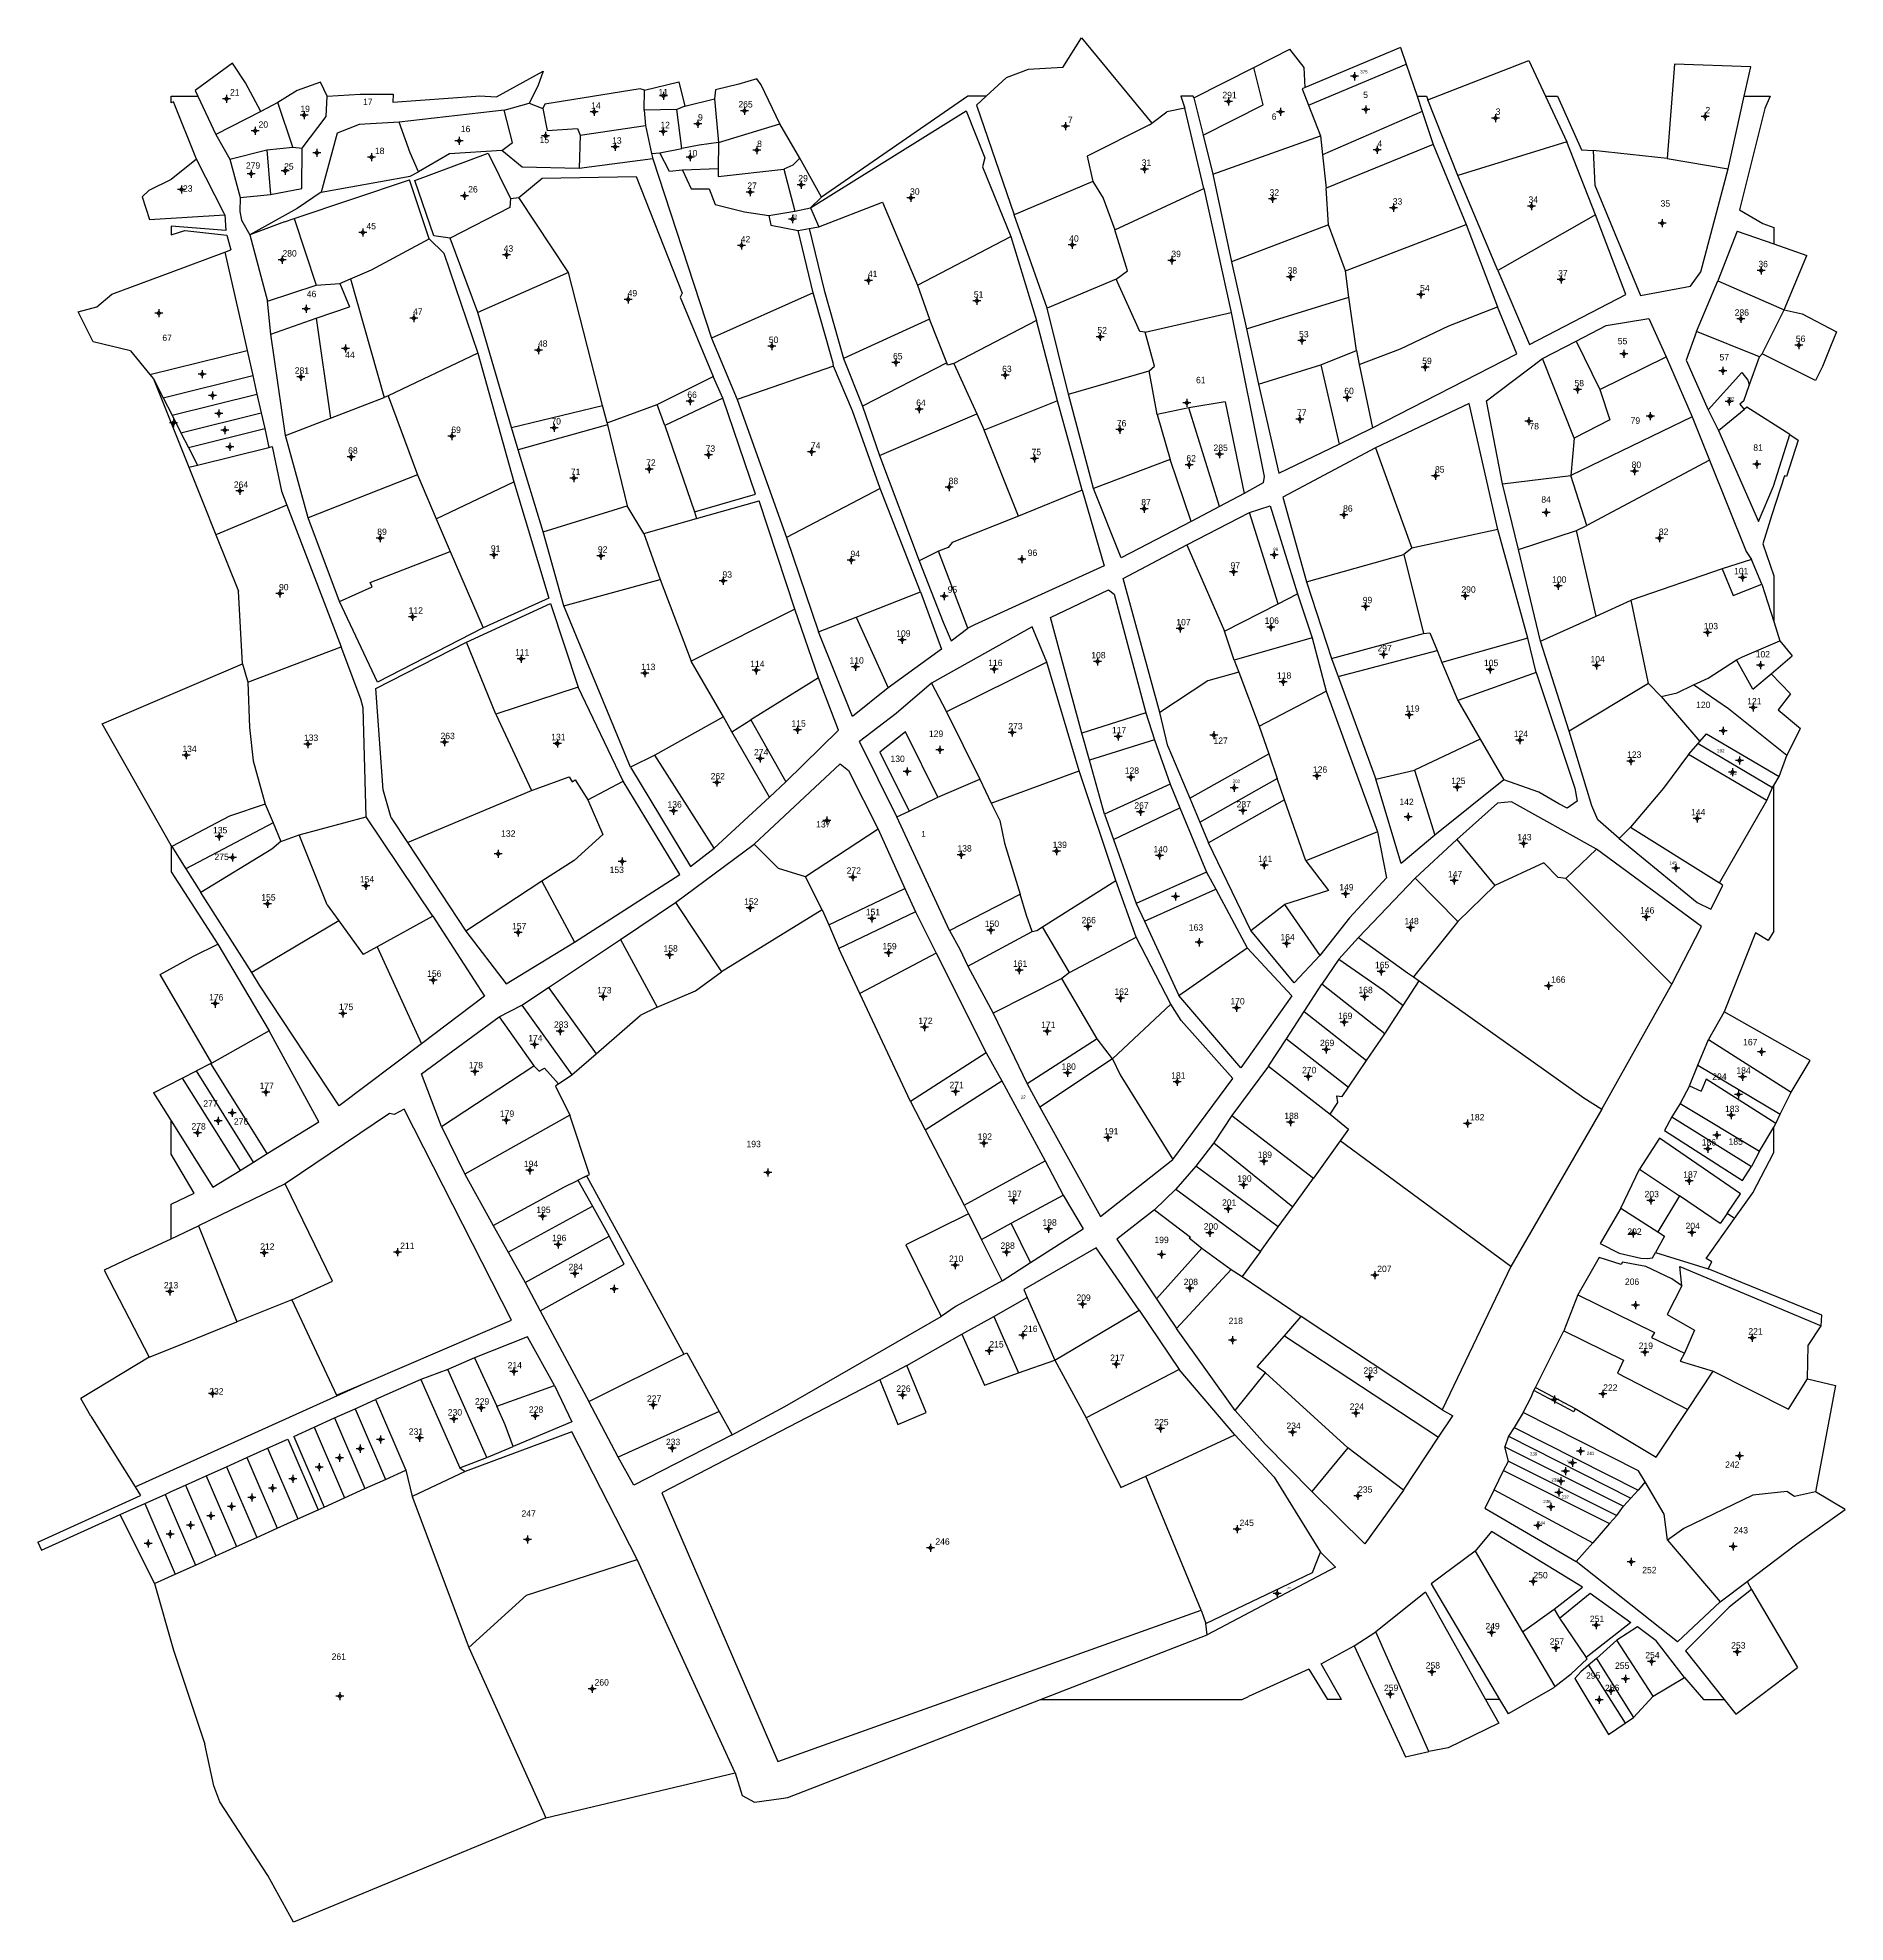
# Model space of a CAD drawing. Extents: x 364958 to 365522, y 1839430 to 1840018.
import ezdxf

# ---------------------------------------------------------------- set-up
doc = ezdxf.new("R2010")
doc.units = 0
for name, color, linetype in [('Level 10', 7, 'Continuous'), ('Level 11', 7, 'Continuous'), ('Level 12', 7, 'Continuous'), ('Level 15', 7, 'Continuous'), ('Level 7', 7, 'Continuous')]:
    doc.layers.add(name, color=color, linetype=linetype)

msp = doc.modelspace()

# ---------------------------------------------------------------- texts
at = {"layer": 'Level 12'}
msp.add_text('1', height=1.8, dxfattribs=at).set_placement((365234.07, 1839769.03))
at = {"layer": 'Level 15'}
for s, height, p in [('375', 0.99996, (365370.99, 1840007.1)), ('21', 1.99998, (365018.36, 1840000.21)), ('17', 1.99998, (365059.85, 1839997.24)), ('11', 1.99998, (365152.05, 1840000.29)), ('265', 1.99998, (365176.97, 1839996.48)), ('291', 1.99998, (365327.99, 1839999.37)), ('5', 1.99998, (365371.91, 1839999.43)), ('19', 1.99998, (365040.3, 1839995.07)), ('14', 1.99998, (365131.03, 1839996.09)), ('9', 1.99998, (365164.37, 1839992.4)), ('7', 1.99998, (365279.79, 1839991.65)), ('6', 1.99998, (365343.38, 1839992.63)), ('3', 1.99998, (365413.25, 1839994.18)), ('2', 1.99998, (365478.69, 1839994.66)), ('20', 1.99998, (365027.27, 1839990.18)), ('16', 1.99998, (365090.36, 1839988.79)), ('15', 1.99998, (365114.93, 1839985.36)), ('13', 1.99998, (365137.57, 1839985.18)), ('12', 1.99998, (365152.63, 1839990.01)), ('18', 1.99998, (365063.56, 1839981.96)), ('10', 1.99998, (365161.21, 1839981.2)), ('8', 1.99998, (365182.81, 1839984.16)), ('4', 1.99998, (365376.37, 1839984.25)), ('279', 1.99998, (365023.32, 1839977.39)), ('25', 1.99998, (365035.22, 1839977.11)), ('29', 1.99998, (365195.67, 1839973.4)), ('31', 1.99998, (365302.82, 1839978.27)), ('23', 1.99998, (365003.67, 1839970.21)), ('26', 1.99998, (365092.66, 1839969.97)), ('27', 1.99998, (365179.76, 1839971.09)), ('30', 1.99998, (365230.54, 1839969.26)), ('32', 1.99998, (365342.71, 1839968.99)), ('28', 0.99996, (365193.68, 1839962.11)), ('33', 1.99998, (365381.13, 1839966.19)), ('34', 1.99998, (365423.49, 1839966.73)), ('35', 1.99998, (365464.7, 1839965.55)), ('45', 1.99998, (365060.91, 1839958.48)), ('280', 1.99998, (365034.71, 1839949.99)), ('43', 1.99998, (365103.73, 1839951.5)), ('42', 1.99998, (365177.72, 1839954.42)), ('40', 1.99998, (365280.2, 1839954.64)), ('39', 1.99998, (365312.06, 1839949.81)), ('41', 1.99998, (365217.38, 1839943.57)), ('38', 1.99998, (365348.33, 1839944.67)), ('37', 1.99998, (365432.74, 1839943.79)), ('36', 1.99998, (365495.22, 1839946.66)), ('49', 1.99998, (365142.41, 1839937.56)), ('54', 1.99998, (365389.68, 1839939.12)), ('46', 1.99998, (365042.3, 1839937.32)), ('47', 1.99998, (365075.45, 1839931.8)), ('51', 1.99998, (365250.43, 1839937.18)), ('52', 1.99998, (365289, 1839925.98)), ('286', 1.99998, (365487.82, 1839931.53)), ('67', 1.99998, (364997.24, 1839923.65)), ('48', 1.99998, (365114.44, 1839921.84)), ('50', 1.99998, (365186.47, 1839923.04)), ('53', 1.99998, (365351.92, 1839924.77)), ('55', 1.99998, (365451.36, 1839922.63)), ('56', 1.99998, (365506.91, 1839923.35)), ('44', 1.99998, (365054.3, 1839918.36)), ('65', 1.99998, (365225.22, 1839917.9)), ('63', 1.99998, (365259.27, 1839913.95)), ('59', 1.99998, (365390.34, 1839916.45)), ('57', 1.99998, (365483.09, 1839917.58)), ('281', 1.99998, (365038.55, 1839913.44)), ('61', 1.99998, (365319.76, 1839910.48)), ('58', 1.99998, (365437.84, 1839909.51)), ('66', 1.99998, (365161.04, 1839905.91)), ('64', 1.99998, (365232.46, 1839903.4)), ('60', 1.99998, (365366.02, 1839907.07)), ('282', 0.99996, (365485.46, 1839905.16)), ('70', 1.99998, (365118.63, 1839897.61)), ('76', 1.99998, (365295.05, 1839897)), ('77', 1.99998, (365351.28, 1839900.31)), ('79', 1.99998, (365455.35, 1839897.83)), ('69', 1.99998, (365087.4, 1839894.97)), ('78', 1.99998, (365423.78, 1839896.08)), ('68', 1.99998, (365055.22, 1839888.5)), ('72', 1.99998, (365148.19, 1839884.72)), ('73', 1.99998, (365166.75, 1839889.1)), ('74', 1.99998, (365199.59, 1839890.07)), ('75', 1.99998, (365268.45, 1839888.03)), ('62', 1.99998, (365316.75, 1839886.07)), ('285', 1.99998, (365325.22, 1839889.36)), ('81', 1.99998, (365493.63, 1839889.43)), ('71', 1.99998, (365124.69, 1839881.85)), ('88', 1.99998, (365242.58, 1839879.01)), ('85', 1.99998, (365394.32, 1839882.61)), ('80', 1.99998, (365455.67, 1839884.05)), ('264', 1.99998, (365019.54, 1839877.86)), ('84', 1.99998, (365427.5, 1839873.23)), ('87', 1.99998, (365302.68, 1839872.36)), ('86', 1.99998, (365365.65, 1839870.42)), ('89', 1.99998, (365064.29, 1839863.15)), ('82', 1.99998, (365464.17, 1839863.16)), ('91', 1.99998, (365099.75, 1839857.92)), ('92', 1.99998, (365133.14, 1839857.65)), ('94', 1.99998, (365211.94, 1839856.26)), ('96', 1.99998, (365267.25, 1839856.61)), ('98', 0.99996, (365343.83, 1839858.17)), ('93', 1.99998, (365172.01, 1839849.84)), ('97', 1.99998, (365330.53, 1839852.64)), ('101', 1.99998, (365487.63, 1839850.9)), ('90', 1.99998, (365033.64, 1839845.88)), ('95', 1.99998, (365242.28, 1839845.1)), ('290', 1.99998, (365402.55, 1839845.14)), ('100', 1.99998, (365430.87, 1839848.29)), ('112', 1.99998, (365074.09, 1839838.61)), ('99', 1.99998, (365371.77, 1839841.86)), ('107', 1.99998, (365313.61, 1839834.96)), ('106', 1.99998, (365341.17, 1839835.44)), ('103', 1.99998, (365478.17, 1839833.73)), ('109', 1.99998, (365226.21, 1839831.46)), ('297', 1.99998, (365376.36, 1839826.83)), ('111', 1.99998, (365107.28, 1839825.55)), ('113', 1.99998, (365146.63, 1839821.01)), ('114', 1.99998, (365180.66, 1839821.93)), ('110', 1.99998, (365211.64, 1839823.03)), ('116', 1.99998, (365254.91, 1839822.28)), ('108', 1.99998, (365287.08, 1839824.66)), ('105', 1.99998, (365409.6, 1839822.24)), ('104', 1.99998, (365442.83, 1839823.4)), ('102', 1.99998, (365494.38, 1839824.96)), ('118', 1.99998, (365345.02, 1839818.34)), ('120', 1.99998, (365475.79, 1839809.16)), ('121', 1.99998, (365491.74, 1839810.31)), ('115', 1.99998, (365193.53, 1839803.37)), ('273', 1.99998, (365261.2, 1839802.53)), ('119', 1.99998, (365385.06, 1839808.02)), ('133', 1.99998, (365041.41, 1839798.91)), ('263', 1.99998, (365084.03, 1839799.48)), ('131', 1.99998, (365118.57, 1839799.15)), ('129', 1.99998, (365236.42, 1839800.17)), ('117', 1.99998, (365293.52, 1839801.28)), ('127', 1.99998, (365325.21, 1839798)), ('124', 1.99998, (365418.88, 1839800.11)), ('134', 1.99998, (365003.48, 1839795.46)), ('274', 1.99998, (365181.84, 1839794.43)), ('130', 1.99998, (365224.43, 1839792.36)), ('123', 1.99998, (365454.26, 1839793.65)), ('292', 0.99996, (365482.36, 1839795.33)), ('262', 1.99998, (365168.31, 1839786.94)), ('128', 1.99998, (365297.52, 1839788.66)), ('303', 0.99996, (365331.17, 1839785.86)), ('126', 1.99998, (365356.23, 1839788.99)), ('125', 1.99998, (365399.38, 1839785.47)), ('122', 0.99996, (365486.25, 1839788.34)), ('142', 1.99998, (365383.22, 1839778.91)), ('136', 1.99998, (365154.85, 1839778.13)), ('267', 1.99998, (365300.51, 1839777.8)), ('287', 1.99998, (365332.43, 1839778.19)), ('144', 1.99998, (365474.21, 1839775.69)), ('135', 1.99998, (365013.04, 1839770.11)), ('132', 1.99998, (365102.95, 1839769.04)), ('137', 1.99998, (365201.23, 1839771.94)), ('143', 1.99998, (365419.99, 1839767.91)), ('275', 1.99998, (365013.5, 1839761.78)), ('138', 1.99998, (365245.31, 1839764.41)), ('139', 1.99998, (365275.01, 1839765.53)), ('140', 1.99998, (365306.45, 1839764.14)), ('141', 1.99998, (365339.11, 1839761.18)), ('153', 1.99998, (365136.79, 1839757.71)), ('272', 1.99998, (365210.75, 1839757.48)), ('147', 1.99998, (365398.35, 1839756.38)), ('145', 0.99996, (365467.47, 1839760.33)), ('154', 1.99998, (365058.87, 1839754.78)), ('149', 1.99998, (365364.45, 1839752.28)), ('155', 1.99998, (365028.12, 1839749.14)), ('152', 1.99998, (365178.76, 1839747.81)), ('151', 1.99998, (365216.72, 1839744.56)), ('146', 1.99998, (365458.3, 1839745.08)), ('157', 1.99998, (365106.35, 1839740.15)), ('150', 1.99998, (365253.86, 1839740.91)), ('266', 1.99998, (365284.05, 1839742.04)), ('163', 1.99998, (365317.52, 1839739.76)), ('148', 1.99998, (365384.79, 1839741.73)), ('158', 1.99998, (365153.6, 1839733.21)), ('159', 1.99998, (365221.9, 1839733.88)), ('164', 1.99998, (365346.1, 1839736.72)), ('161', 1.99998, (365262.66, 1839728.46)), ('165', 1.99998, (365375.59, 1839728.04)), ('156', 1.99998, (365079.85, 1839725.34)), ('173', 1.99998, (365132.92, 1839720.17)), ('168', 1.99998, (365370.44, 1839720.25)), ('166', 1.99998, (365430.57, 1839723.5)), ('176', 1.99998, (365011.83, 1839717.97)), ('175', 1.99998, (365052.34, 1839714.96)), ('162', 1.99998, (365294.29, 1839719.73)), ('170', 1.99998, (365330.48, 1839716.72)), ('283', 1.99998, (365119.44, 1839709.45)), ('172', 1.99998, (365233.11, 1839710.63)), ('171', 1.99998, (365271.44, 1839709.39)), ('169', 1.99998, (365364.08, 1839712.16)), ('174', 1.99998, (365111.41, 1839705.25)), ('269', 1.99998, (365358.44, 1839703.73)), ('167', 1.99998, (365490.46, 1839704)), ('178', 1.99998, (365092.82, 1839696.81)), ('271', 1.99998, (365242.85, 1839690.6)), ('180', 1.99998, (365277.8, 1839696.36)), ('181', 1.99998, (365312.01, 1839693.6)), ('270', 1.99998, (365352.84, 1839695.27)), ('294', 1.99998, (365480.84, 1839693.21)), ('184', 1.99998, (365488.36, 1839695.15)), ('277', 1.99998, (365010.02, 1839684.85)), ('177', 1.99998, (365027.58, 1839690.36)), ('22', 0.99996, (365265.08, 1839687.34)), ('276', 1.99998, (365019.56, 1839679.23)), ('179', 1.99998, (365102.56, 1839681.67)), ('188', 1.99998, (365347.31, 1839680.99)), ('182', 1.99998, (365405.28, 1839680.57)), ('183', 1.99998, (365484.8, 1839683.18)), ('278', 1.99998, (365006.31, 1839677.72)), ('192', 1.99998, (365251.63, 1839674.52)), ('191', 1.99998, (365291.09, 1839676.19)), ('185', 1.99998, (365485.91, 1839672.97)), ('193', 1.99998, (365179.5, 1839672.21)), ('189', 1.99998, (365339, 1839668.87)), ('186', 1.99998, (365477.57, 1839672.74)), ('194', 1.99998, (365110.03, 1839665.99)), ('190', 1.99998, (365332.64, 1839661.45)), ('187', 1.99998, (365471.77, 1839662.69)), ('197', 1.99998, (365260.9, 1839656.69)), ('203', 1.99998, (365459.72, 1839656.59)), ('195', 1.99998, (365113.92, 1839651.7)), ('201', 1.99998, (365327.88, 1839653.94)), ('198', 1.99998, (365271.84, 1839647.75)), ('200', 1.99998, (365322.17, 1839646.51)), ('202', 1.99998, (365454.33, 1839644.88)), ('204', 1.99998, (365472.5, 1839646.65)), ('212', 1.99998, (365027.76, 1839640.23)), ('211', 1.99998, (365071.45, 1839640.47)), ('196', 1.99998, (365118.83, 1839642.9)), ('288', 1.99998, (365258.75, 1839640.51)), ('199', 1.99998, (365306.78, 1839642.29)), ('284', 1.99998, (365123.98, 1839633.85)), ('210', 1.99998, (365242.69, 1839636.43)), ('207', 1.99998, (365376.3, 1839633.28)), ('213', 1.99998, (364997.72, 1839628.16)), ('208', 1.99998, (365315.91, 1839629.2)), ('206', 1.99998, (365453.58, 1839629.27)), ('209', 1.99998, (365282.44, 1839624.28)), ('216', 1.99998, (365265.85, 1839614.59)), ('218', 1.99998, (365329.93, 1839617.05)), ('215', 1.99998, (365255.28, 1839609.74)), ('219', 1.99998, (365457.88, 1839609.29)), ('221', 1.99998, (365492.1, 1839613.78)), ('214', 1.99998, (365104.97, 1839603.22)), ('217', 1.99998, (365292.97, 1839605.55)), ('293', 1.99998, (365371.99, 1839601.59)), ('232', 1.99998, (365011.87, 1839595.06)), ('229', 1.99998, (365094.77, 1839591.92)), ('227', 1.99998, (365148.45, 1839592.8)), ('226', 1.99998, (365226.25, 1839595.91)), ('222', 1.99998, (365446.79, 1839596.24)), ('230', 1.99998, (365086.3, 1839588.52)), ('228', 1.99998, (365111.62, 1839589.41)), ('225', 1.99998, (365306.74, 1839585.46)), ('224', 1.99998, (365367.71, 1839590.29)), ('223', 0.24996, (365433.86, 1839592.03)), ('231', 1.99998, (365074.12, 1839582.52)), ('233', 1.99998, (365154.36, 1839579.29)), ('234', 1.99998, (365347.97, 1839584.33)), ('239', 0.99996, (365423.95, 1839576.06)), ('241', 0.99996, (365441.69, 1839576.22)), ('240', 0.49998, (365435.49, 1839574.05)), ('242', 1.99998, (365484.85, 1839572.19)), ('235', 1.99998, (365370.32, 1839564.47)), ('238', 0.99996, (365430.65, 1839567.97)), ('237', 0.99996, (365433.82, 1839562.57)), ('247', 1.99998, (365109.29, 1839556.94)), ('236', 0.99996, (365428.1, 1839561.21)), ('245', 1.99998, (365333.35, 1839554.06)), ('244', 0.99996, (365426.41, 1839554.51)), ('243', 1.99998, (365487.52, 1839551.75)), ('246', 1.99998, (365238.44, 1839548.23)), ('252', 1.99998, (365458.98, 1839539.33)), ('248', 0.49998, (365348.05, 1839534.57)), ('250', 1.99998, (365425.02, 1839537.73)), ('249', 1.99998, (365410.05, 1839521.84)), ('251', 1.99998, (365442.66, 1839524.13)), ('257', 1.99998, (365430.14, 1839517.08)), ('253', 1.99998, (365486.73, 1839515.84)), ('261', 1.99998, (365050.07, 1839512.32)), ('258', 1.99998, (365391.43, 1839509.6)), ('255', 1.99998, (365450.5, 1839509.52)), ('254', 1.99998, (365459.94, 1839512.8)), ('260', 1.99998, (365132.1, 1839504.3)), ('259', 1.99998, (365378.41, 1839502.61)), ('295', 1.99998, (365441.46, 1839506.42)), ('256', 1.99998, (365447.36, 1839502.59))]:
    msp.add_text(s, height=height, dxfattribs=at).set_placement(p)

# ---------------------------------------------------------------- linework, layer by layer
at = {"layer": 'Level 10'}
for p, q in [((365278.22, 1840008.94), (365284.04, 1840018.25)), ((365284.04, 1840018.25), (365305.99, 1839991.6)), ((365019.16, 1840010.35), (365007.44, 1840001.81)), ((365023.2, 1840004.21), (365019.16, 1840010.35)), ((365337.79, 1840008.94), (365349.02, 1840014.63)), ((365353.5, 1840009), (365349.02, 1840014.63)), ((365383.53, 1840015.18), (365353.79, 1840002.74)), ((365383.53, 1840015.18), (365385.31111, 1840009.96046)), ((365392.1, 1839998.87), (365423.6, 1840011.12)), ((365423.6, 1840011.12), (365428.79, 1840000)), ((365027.95, 1839995.25), (365023.2, 1840004.21)), ((365046.56, 1840004.38), (365039.32, 1840001.81)), ((365048.62, 1840000), (365046.56, 1840004.38)), ((365101.5, 1839999.78), (365116.02, 1840007.84)), ((365116.02, 1840007.84), (365114.39, 1840003.13)), ((365147.7, 1840001.89), (365158.36, 1840004.52)), ((365158.36, 1840004.52), (365160.23, 1839996.94)), ((365182.75, 1840005.45), (365177.1, 1840003.71)), ((365184.05, 1840003.54), (365182.75, 1840005.45)), ((365254.3, 1840000), (365260.49, 1840005.7)), ((365267.4, 1840008.33), (365260.49, 1840005.7)), ((365278.22, 1840008.94), (365267.4, 1840008.33)), ((365319.06, 1839999.45), (365337.79, 1840008.94)), ((365340.73, 1839997.31), (365337.79, 1840008.94)), ((365353.79, 1840002.74), (365353.5, 1840009)), ((365354.8569, 1839997.22871), (365385.31111, 1840009.96046)), ((365385.31111, 1840009.96046), (365388.71, 1840000)), ((365469.02, 1840009.99), (365466.75, 1839980.57)), ((365492.83, 1840009.15), (365469.02, 1840009.99)), ((365490.82, 1840000), (365492.83, 1840009.15)), ((365000, 1839997.9), (365000, 1840000)), ((365000, 1840000), (365008.3, 1840000)), ((365007.44, 1840001.81), (365008.3, 1840000)), ((365008.3, 1840000), (365013.95, 1839988.07)), ((365039.32, 1840001.81), (365033.32, 1839998.02)), ((365048.4, 1839993.69), (365048.62, 1840000)), ((365048.62, 1840000), (365058.94, 1840000.6)), ((365058.94, 1840000.6), (365069.21, 1840000.68)), ((365069.21, 1840000.68), (365069.18, 1839998.19)), ((365069.18, 1839998.19), (365095.03, 1840000)), ((365095.03, 1840000), (365096.17, 1840000.08)), ((365096.17, 1840000.08), (365101.5, 1839999.78)), ((365114.39, 1840003.13), (365111.68, 1839997.8)), ((365146.33, 1840002.3), (365116.53, 1839997.48)), ((365147.7, 1840001.89), (365146.33, 1840002.3)), ((365147.62, 1839995.68), (365147.7, 1840001.89)), ((365160.23, 1839996.94), (365169.49, 1839999.17)), ((365169.86, 1840002.01), (365169.49, 1839999.17)), ((365169.49, 1839999.17), (365170.76, 1839985.52)), ((365177.1, 1840003.71), (365169.86, 1840002.01)), ((365189.89, 1839991.37), (365184.05, 1840003.54)), ((365248.58, 1840000), (365202.87, 1839968.48)), ((365254.3, 1840000), (365248.58, 1840000)), ((365251.28, 1839997.22), (365254.3, 1840000)), ((365318.89, 1840000), (365315.04, 1840000)), ((365315.04, 1840000), (365316.25, 1839996.23)), ((365319.06, 1839999.45), (365318.89, 1840000)), ((365319.06, 1839999.45), (365322, 1839987.81)), ((365353.79, 1840002.74), (365352.9, 1840002.28)), ((365352.9, 1840002.28), (365354.8569, 1839997.22871)), ((365388.71, 1840000), (365391.72, 1840000)), ((365388.71, 1840000), (365390.34, 1839995.22)), ((365391.72, 1840000), (365392.1, 1839998.87)), ((365401.41, 1839975.25), (365392.1, 1839998.87)), ((365428.79, 1840000), (365432.57, 1840000)), ((365428.79, 1840000), (365435.41, 1839985.82)), ((365432.57, 1840000), (365440.03, 1839983.24)), ((365485.84, 1839977.35), (365490.82, 1840000)), ((365490.82, 1840000), (365498.95, 1840000)), ((365498.95, 1840000), (365497.26, 1839996.13)), ((365000.67, 1839998.23), (365000, 1839997.9)), ((365007.88, 1839980.37), (365000.67, 1839998.23)), ((365027.95, 1839995.25), (365013.95, 1839988.07)), ((365033.32, 1839998.02), (365027.95, 1839995.25)), ((365037.91, 1839984.08), (365033.32, 1839998.02)), ((365040.89, 1839983.77), (365048.4, 1839993.69)), ((365103.94, 1839995.65), (365071.09, 1839991.87)), ((365103.94, 1839995.65), (365111.68, 1839997.8)), ((365106.5, 1839985.61), (365103.94, 1839995.65)), ((365111.68, 1839997.8), (365115.98, 1839996.2)), ((365116.53, 1839997.48), (365115.98, 1839996.2)), ((365115.98, 1839996.2), (365117.34, 1839989.26)), ((365157.73, 1839995.89), (365147.62, 1839995.68)), ((365147.62, 1839995.68), (365148.03, 1839990.87)), ((365160.23, 1839996.94), (365157.73, 1839995.89)), ((365159.37, 1839983.64), (365157.73, 1839995.89)), ((365199.46, 1839965.2), (365248.01, 1839995.48)), ((365248.01, 1839995.48), (365253.88, 1839980.77)), ((365251.28, 1839997.22), (365262.98, 1839963.05)), ((365305.99, 1839991.6), (365310.63, 1839995.09)), ((365316.25, 1839996.23), (365310.63, 1839995.09)), ((365322.23, 1839971.24), (365316.25, 1839996.23)), ((365322, 1839987.81), (365340.73, 1839997.31)), ((365354.8569, 1839997.22871), (365358.56, 1839987.67)), ((365390.34, 1839995.22), (365359.2, 1839981.7)), ((365390.34, 1839995.22), (365393.79, 1839984.89)), ((365497.26, 1839996.13), (365489.32, 1839964.59)), ((365013.95, 1839988.07), (365018.29, 1839980.35)), ((365051.76, 1839988.52), (365046.81, 1839970.05)), ((365058.67, 1839991.17), (365051.76, 1839988.52)), ((365071.09, 1839991.87), (365058.67, 1839991.17)), ((365074.59, 1839982.33), (365071.09, 1839991.87)), ((365117.34, 1839989.26), (365126.82, 1839989.98)), ((365126.82, 1839989.98), (365127.59, 1839987.89)), ((365127.59, 1839987.89), (365127.33, 1839977.5)), ((365127.59, 1839987.89), (365148.03, 1839990.87)), ((365148.03, 1839990.87), (365149.9, 1839982.14)), ((365170.76, 1839985.52), (365189.89, 1839991.37)), ((365196.17, 1839980.64), (365189.89, 1839991.37)), ((365305.26, 1839991.05), (365285.76, 1839981.3)), ((365305.26, 1839991.05), (365305.99, 1839991.6)), ((365322, 1839987.81), (365325.05, 1839975.72)), ((365325.05, 1839975.72), (365358.56, 1839987.67)), ((365358.56, 1839987.67), (365359.2, 1839981.7)), ((365018.29, 1839980.35), (365029.79, 1839983.27)), ((365029.79, 1839983.27), (365037.91, 1839984.08)), ((365029.79, 1839983.27), (365030.94, 1839969.31)), ((365037.91, 1839984.08), (365040.89, 1839983.77)), ((365040.78, 1839971.2), (365040.89, 1839983.77)), ((365077.21, 1839976.46), (365074.59, 1839982.33)), ((365076.02, 1839973.72), (365098.87, 1839982.21)), ((365086.82, 1839982.01), (365077.21, 1839976.46)), ((365103.13, 1839983.11), (365086.82, 1839982.01)), ((365098.87, 1839982.21), (365105.9, 1839968.11)), ((365103.13, 1839983.11), (365106.5, 1839985.61)), ((365109.46, 1839977.86), (365103.13, 1839983.11)), ((365149.9, 1839982.14), (365152.41, 1839982.3)), ((365149.9, 1839982.14), (365150.24, 1839980.47)), ((365152.41, 1839982.3), (365159.37, 1839983.64)), ((365155.5, 1839976.52), (365152.41, 1839982.3)), ((365164.71, 1839984.78), (365159.37, 1839983.64)), ((365170.76, 1839985.52), (365164.71, 1839984.78)), ((365170.76, 1839985.52), (365170.67, 1839977.36)), ((365196.17, 1839980.64), (365193.92, 1839978.45)), ((365202.87, 1839968.48), (365196.17, 1839980.64)), ((365253.88, 1839980.77), (365253.17, 1839977.96)), ((365285.76, 1839981.3), (365287.55, 1839973.41)), ((365359.2, 1839981.7), (365360.32, 1839971.29)), ((365393.79, 1839984.89), (365360.32, 1839971.29)), ((365393.79, 1839984.89), (365404.08753, 1839959.95599)), ((365435.41, 1839985.82), (365401.41, 1839975.25)), ((365444.43, 1839963.05), (365435.41, 1839985.82)), ((365440.03, 1839983.24), (365443.71, 1839983.03)), ((365466.75, 1839980.57), (365443.71, 1839983.03)), ((365443.71, 1839983.03), (365444.21, 1839972.23)), ((365007.88, 1839980.37), (365000, 1839974)), ((365016.52, 1839963.38), (365007.88, 1839980.37)), ((365018.29, 1839980.35), (365021.56, 1839968.36)), ((365046.81, 1839970.05), (365074.59, 1839975.09)), ((365074.59, 1839975.09), (365077.21, 1839976.46)), ((365127.33, 1839977.5), (365109.46, 1839977.86)), ((365115.73, 1839974.39), (365145.03, 1839975)), ((365150.24, 1839980.47), (365127.33, 1839977.5)), ((365145.03, 1839975), (365159.45, 1839938.57)), ((365150.24, 1839980.47), (365168.63, 1839924.55)), ((365159.51, 1839976.96), (365155.5, 1839976.52)), ((365170.67, 1839977.36), (365159.51, 1839976.96)), ((365159.51, 1839976.96), (365162.26, 1839971.09)), ((365170.67, 1839977.36), (365170.64, 1839974.97)), ((365170.64, 1839974.97), (365191.15, 1839977.22)), ((365193.92, 1839978.45), (365191.15, 1839977.22)), ((365191.15, 1839977.22), (365194.63, 1839964.17)), ((365253.17, 1839977.96), (365262, 1839956.26)), ((365325.05, 1839975.72), (365330.8, 1839948.33)), ((365413.92, 1839945.65), (365401.41, 1839975.25)), ((365466.75, 1839980.57), (365485.84, 1839977.35)), ((365477.28, 1839945.27), (365485.84, 1839977.35)), ((364993.04, 1839970.54), (364990.92, 1839968.6)), ((365000, 1839974), (364993.04, 1839970.54)), ((365021.56, 1839968.36), (365030.94, 1839969.31)), ((365030.94, 1839969.31), (365040.78, 1839971.2)), ((365038.4, 1839961.9), (365074.34, 1839973.94)), ((365046.81, 1839970.05), (365039.3, 1839964.96)), ((365080.44, 1839955.53), (365074.34, 1839973.94)), ((365081.94, 1839956.49), (365076.02, 1839973.72)), ((365108.44, 1839968.42), (365115.73, 1839974.39)), ((365162.26, 1839971.09), (365167.9, 1839971.15)), ((365167.9, 1839971.15), (365169.69, 1839966.27)), ((365287.55, 1839973.41), (365262.98, 1839963.05)), ((365287.55, 1839973.41), (365290.79, 1839968.19)), ((365294.43, 1839958.32), (365322.23, 1839971.24)), ((365322.23, 1839971.24), (365330.71, 1839932.57)), ((365361.12, 1839959.91), (365360.32, 1839971.29)), ((365444.21, 1839972.23), (365458.45, 1839937.86)), ((364990.92, 1839968.6), (364993.27, 1839961.5)), ((365016.73, 1839962.96), (365016.52, 1839963.38)), ((365021.56, 1839968.36), (365021.37, 1839964.07)), ((365021.37, 1839964.07), (365021.9, 1839961.3)), ((365039.3, 1839964.96), (365024.58, 1839956.8)), ((365105.7, 1839965.3), (365087.03, 1839955.73)), ((365105.9, 1839968.11), (365105.7, 1839965.3)), ((365105.9, 1839968.11), (365108.44, 1839968.42)), ((365123.92, 1839944.99), (365108.44, 1839968.42)), ((365169.69, 1839966.27), (365178.84, 1839963.89)), ((365178.84, 1839963.89), (365186.47, 1839962.83)), ((365186.47, 1839962.83), (365194.63, 1839964.17)), ((365194.63, 1839964.17), (365199.46, 1839965.2)), ((365199.46, 1839965.2), (365202.87, 1839968.48)), ((365199.46, 1839965.2), (365202.11, 1839959.31)), ((365202.11, 1839959.31), (365221.9, 1839966.92)), ((365221.9, 1839966.92), (365232.85, 1839941.04)), ((365273.36, 1839933.87), (365262.98, 1839963.05)), ((365290.79, 1839968.19), (365294.43, 1839958.32)), ((365444.43, 1839963.05), (365413.92, 1839945.65)), ((365453.89, 1839938.2), (365444.43, 1839963.05)), ((365489.32, 1839964.59), (365496.65, 1839960.35)), ((364993.27, 1839961.5), (365016.73, 1839962.96)), ((365017.01, 1839958.16), (365000, 1839959.49)), ((365000, 1839959.49), (365000, 1839956.74)), ((365000, 1839956.74), (365004.22, 1839958.12)), ((365004.22, 1839958.12), (365017.33, 1839956.69)), ((365016.73, 1839962.96), (365017.01, 1839958.16)), ((365021.9, 1839961.3), (365024.58, 1839956.8)), ((365035.32, 1839960.87), (365024.58, 1839956.8)), ((365035.32, 1839960.87), (365038.4, 1839961.9)), ((365038.4, 1839961.9), (365045.19, 1839941.02)), ((365186.47, 1839962.83), (365187.13, 1839959.82)), ((365187.13, 1839959.82), (365195.58, 1839958.13)), ((365195.58, 1839958.13), (365199.02, 1839958.75)), ((365200.32, 1839938.66), (365195.58, 1839958.13)), ((365199.02, 1839958.75), (365202.11, 1839959.31)), ((365199.02, 1839958.75), (365203.72, 1839939.49)), ((365298.4, 1839945.5), (365294.43, 1839958.32)), ((365361.12, 1839959.91), (365330.8, 1839948.33)), ((365366.38, 1839945.51), (365361.12, 1839959.91)), ((365366.38, 1839945.51), (365404.08753, 1839959.95599)), ((365404.08753, 1839959.95599), (365413.87, 1839934.33)), ((365488.64, 1839957.9), (365482.57, 1839942.38)), ((365488.64, 1839957.9), (365500, 1839953.94)), ((365496.65, 1839960.35), (365500, 1839959.01)), ((365500, 1839959.01), (365500, 1839953.94)), ((365000, 1839945.17), (365016.74247, 1839951.39326)), ((365016.74247, 1839951.39326), (365018.59, 1839952.08)), ((365016.74247, 1839951.39326), (365022.11, 1839927.68)), ((365017.33, 1839956.69), (365018.59, 1839952.08)), ((365024.58, 1839956.8), (365030.04, 1839936.09)), ((365062.5, 1839945.9), (365080.44, 1839955.53)), ((365080.44, 1839955.53), (365085.06, 1839951.05)), ((365087.03, 1839955.73), (365081.94, 1839956.49)), ((365095.7, 1839932.59), (365087.03, 1839955.73)), ((365232.85, 1839941.04), (365262, 1839956.26)), ((365262, 1839956.26), (365269.99, 1839930.04)), ((365500, 1839953.94), (365510.34, 1839950.33)), ((365055.9, 1839943.05), (365062.5, 1839945.9)), ((365085.06, 1839951.05), (365095.63, 1839919.81)), ((365294.85, 1839942.92), (365298.4, 1839945.5)), ((365330.8, 1839948.33), (365335.49, 1839927.44)), ((365367.45, 1839937.36), (365366.38, 1839945.51)), ((365413.92, 1839945.65), (365423.83, 1839922.53)), ((365503.31, 1839933.42), (365510.34, 1839950.33)), ((364981.51, 1839938.3), (365000, 1839945.17)), ((365030.04, 1839936.09), (365045.19, 1839941.02)), ((365045.19, 1839941.02), (365052.62, 1839941.63)), ((365052.62, 1839941.63), (365055.9, 1839943.05)), ((365052.62, 1839941.63), (365055.68, 1839934.36)), ((365055.9, 1839943.05), (365066.47, 1839906.08)), ((365123.92, 1839944.99), (365095.7, 1839932.59)), ((365134.6, 1839903.55), (365123.92, 1839944.99)), ((365203.72, 1839939.49), (365209.75, 1839918.22)), ((365232.85, 1839941.04), (365236.56, 1839930.45)), ((365294.85, 1839942.92), (365273.36, 1839933.87)), ((365302.27, 1839926.66), (365294.85, 1839942.92)), ((365458.45, 1839937.86), (365474.02, 1839940.79)), ((365474.02, 1839940.79), (365477.28, 1839945.27)), ((365475.91, 1839926.57), (365482.57, 1839942.38)), ((365482.57, 1839942.38), (365503.31, 1839933.42)), ((364971.01, 1839932.77), (364976.76, 1839934.26)), ((364976.76, 1839934.26), (364981.51, 1839938.3)), ((365031.11, 1839925.82), (365030.04, 1839936.09)), ((365045.28, 1839930.74), (365055.68, 1839934.36)), ((365159.45, 1839938.57), (365158.83, 1839937.32)), ((365158.83, 1839937.32), (365169.15, 1839912.54)), ((365200.32, 1839938.66), (365168.63, 1839924.55)), ((365206.57, 1839916.77), (365200.32, 1839938.66)), ((365280, 1839907.06), (365273.36, 1839933.87)), ((365335.49, 1839927.44), (365367.45, 1839937.36)), ((365369.79, 1839920.67), (365367.45, 1839937.36)), ((365398.65, 1839928.41), (365413.87, 1839934.33)), ((365419.88, 1839919.69), (365413.87, 1839934.33)), ((365423.83, 1839922.53), (365453.89, 1839938.2)), ((364975.67, 1839923.38), (364971.01, 1839932.77)), ((365031.11, 1839925.82), (365045.28, 1839930.74)), ((365045.28, 1839930.74), (365049.68, 1839899.58)), ((365106.2, 1839896.69), (365095.7, 1839932.59)), ((365236.56, 1839930.45), (365209.75, 1839918.22)), ((365242, 1839916.83), (365236.56, 1839930.45)), ((365269.99, 1839930.04), (365244.16, 1839916.68)), ((365276.57, 1839905.02), (365269.99, 1839930.04)), ((365303.86, 1839926.38), (365330.71, 1839932.57)), ((365330.71, 1839932.57), (365341, 1839881.37)), ((365383.58, 1839921.19), (365398.65, 1839928.41)), ((365438.41, 1839923.65), (365447.73, 1839928.53)), ((365447.73, 1839928.53), (365461.05, 1839930.7)), ((365461.05, 1839930.7), (365466.45, 1839918.75)), ((365496.37, 1839919.61), (365503.31, 1839933.42)), ((365503.31, 1839933.42), (365508.91, 1839932.09)), ((365508.91, 1839932.09), (365519.55, 1839926.52)), ((364987.34, 1839920.57), (364975.67, 1839923.38)), ((365022.11, 1839927.68), (365023.68318, 1839920.71079)), ((365035.69, 1839894.16), (365031.11, 1839925.82)), ((365168.63, 1839924.55), (365176.64, 1839905.43)), ((365303.86, 1839926.38), (365302.27, 1839926.66)), ((365306.77, 1839915.85), (365303.86, 1839926.38)), ((365335.49, 1839927.44), (365339.28, 1839910.19)), ((365427.91, 1839918.15), (365438.41, 1839923.65)), ((365438.41, 1839923.65), (365445.74, 1839908.53)), ((365475.91, 1839926.57), (365472.66, 1839917.69)), ((365495.59, 1839918.69), (365475.91, 1839926.57)), ((365517.7, 1839921.92), (365515.2, 1839915.68)), ((365519.55, 1839926.52), (365517.7, 1839921.92)), ((364987.34, 1839920.57), (364993.36424, 1839913.19857)), ((364993.36424, 1839913.19857), (365023.68318, 1839920.71079)), ((365023.68318, 1839920.71079), (365025.44654, 1839912.89914)), ((365095.63, 1839919.81), (365067.65, 1839906.54)), ((365095.63, 1839919.81), (365106.92, 1839879.69)), ((365206.61, 1839915.79), (365206.57, 1839916.77)), ((365209.75, 1839918.22), (365215.7, 1839903.35)), ((365242, 1839916.83), (365215.7, 1839903.35)), ((365242.26, 1839916.12), (365242, 1839916.83)), ((365244.16, 1839916.68), (365242.26, 1839916.12)), ((365244.16, 1839916.68), (365251.35, 1839900.96)), ((365339.28, 1839910.19), (365358.67, 1839916.18)), ((365358.67, 1839916.18), (365369.79, 1839920.67)), ((365358.67, 1839916.18), (365364.45, 1839891.49)), ((365369.79, 1839920.67), (365370.7, 1839916.31)), ((365370.7, 1839916.31), (365383.58, 1839921.19)), ((365370.7, 1839916.31), (365374.79, 1839896.58)), ((365374.79, 1839896.58), (365419.88, 1839919.69)), ((365410.35, 1839904.95), (365427.91, 1839918.15)), ((365437.76, 1839893.39), (365427.91, 1839918.15)), ((365445.74, 1839908.53), (365466.45, 1839918.75)), ((365466.45, 1839918.75), (365474.57, 1839900.05)), ((365472.66, 1839917.69), (365479.56, 1839902.15)), ((365492.39, 1839909.74), (365495.59, 1839918.69)), ((365496.37, 1839919.61), (365495.59, 1839918.69)), ((365513.03, 1839911.29), (365496.37, 1839919.61)), ((364993.36424, 1839913.19857), (364994.45, 1839911.87)), ((364994.45, 1839911.87), (365005.5, 1839884.29)), ((364994.45, 1839911.87), (364997.46001, 1839905.96616)), ((364997.46001, 1839905.96616), (365025.44654, 1839912.89914)), ((365025.44654, 1839912.89914), (365026.76705, 1839907.04927)), ((365151.65, 1839903.87), (365169.15, 1839912.54)), ((365172.08, 1839905.83), (365169.15, 1839912.54)), ((365206.61, 1839915.79), (365176.64, 1839905.43)), ((365212.6, 1839901.83), (365206.61, 1839915.79)), ((365280, 1839907.06), (365305.09, 1839914.32)), ((365305.09, 1839914.32), (365306.77, 1839915.85)), ((365307.6, 1839900.69), (365305.09, 1839914.32)), ((365339.28, 1839910.19), (365345.57, 1839882.45)), ((365490.01, 1839913.78), (365479.56, 1839902.15)), ((365490.01, 1839913.78), (365491.95, 1839911.47)), ((365491.95, 1839911.47), (365492.39, 1839909.74)), ((365515.2, 1839915.68), (365513.03, 1839911.29)), ((364997.46001, 1839905.96616), (365000.25739, 1839900.4794)), ((365000.25739, 1839900.4794), (365026.76705, 1839907.04927)), ((365026.76705, 1839907.04927), (365028.08756, 1839901.1994)), ((365049.68, 1839899.58), (365066.47, 1839906.08)), ((365067.65, 1839906.54), (365066.47, 1839906.08)), ((365067.65, 1839906.54), (365076.8, 1839881.92)), ((365172.08, 1839905.83), (365154.02, 1839897.28)), ((365182.29, 1839875.92), (365172.08, 1839905.83)), ((365176.64, 1839905.43), (365191.94, 1839862.37)), ((365276.57, 1839905.02), (365253.68, 1839895.87)), ((365284.22, 1839877.13), (365276.57, 1839905.02)), ((365287.77, 1839877.69), (365280, 1839907.06)), ((365328.85, 1839904.69), (365317.55, 1839902.79)), ((365328.85, 1839904.69), (365334.78, 1839876.14)), ((365415.42, 1839879.11), (365410.35, 1839904.95)), ((365445.74, 1839908.53), (365448.91, 1839899.05)), ((365490.7, 1839905.01), (365489.41, 1839903.97)), ((365490.7, 1839905.01), (365492.39, 1839909.74)), ((365000.25739, 1839900.4794), (365003.05365, 1839894.99481)), ((365003.05365, 1839894.99481), (365028.08756, 1839901.1994)), ((365028.08756, 1839901.1994), (365029.18692, 1839896.32924)), ((365035.69, 1839894.16), (365049.68, 1839899.58)), ((365106.2, 1839896.69), (365134.6, 1839903.55)), ((365135.98, 1839898.12), (365134.6, 1839903.55)), ((365135.98, 1839898.12), (365151.65, 1839903.87)), ((365154.02, 1839897.28), (365151.65, 1839903.87)), ((365221.23, 1839877.63), (365212.6, 1839901.83)), ((365215.7, 1839903.35), (365221.04, 1839887.97)), ((365221.04, 1839887.97), (365251.35, 1839900.96)), ((365251.35, 1839900.96), (365253.68, 1839895.87)), ((365317.55, 1839902.79), (365307.6, 1839900.69)), ((365307.6, 1839900.69), (365311.74, 1839886.69)), ((365327.05, 1839872.05), (365317.55, 1839902.79)), ((365404.99, 1839904.16), (365375.79, 1839890.31)), ((365413.93, 1839864.91), (365404.99, 1839904.16)), ((365474.57, 1839900.05), (365436.71, 1839881.67)), ((365448.91, 1839899.05), (365437.76, 1839893.39)), ((365474.57, 1839900.05), (365479.99, 1839886.47)), ((365479.56, 1839902.15), (365482.77, 1839895.7)), ((365482.77, 1839895.7), (365490.78, 1839902.27)), ((365489.41, 1839903.97), (365490.78, 1839902.27)), ((365491.6, 1839903.05), (365490.78, 1839902.27)), ((365505, 1839894.48), (365491.6, 1839903.05)), ((365003.05365, 1839894.99481), (365005.38178, 1839890.42842)), ((365005.38178, 1839890.42842), (365029.18692, 1839896.32924)), ((365029.18692, 1839896.32924), (365030.50743, 1839890.47936)), ((365042.74, 1839868.47), (365035.69, 1839894.16)), ((365108.28, 1839889.68), (365106.2, 1839896.69)), ((365136.12, 1839897.54), (365108.28, 1839889.68)), ((365135.98, 1839898.12), (365136.12, 1839897.54)), ((365136.12, 1839897.54), (365142.32, 1839872.22)), ((365154.02, 1839897.28), (365163.28, 1839870.39)), ((365264.39, 1839869.05), (365253.68, 1839895.87)), ((365364.45, 1839891.49), (365374.79, 1839896.58)), ((365437.76, 1839893.39), (365436.71, 1839881.67)), ((365482.77, 1839895.7), (365495.24, 1839867.33)), ((365499.95, 1839878.41), (365505, 1839894.48)), ((365507.65, 1839892.71), (365503.97, 1839881.42)), ((365505, 1839894.48), (365507.65, 1839892.71)), ((365005.38178, 1839890.42842), (365008.17902, 1839884.94192)), ((365008.17902, 1839884.94192), (365030.50743, 1839890.47936)), ((365030.50743, 1839890.47936), (365031.50242, 1839890.72612)), ((365031.50242, 1839890.72612), (365034.42, 1839876.86)), ((365116.11, 1839864.17), (365108.28, 1839889.68)), ((365221.04, 1839887.97), (365233.33, 1839855.07)), ((365311.74, 1839886.69), (365287.77, 1839877.69)), ((365318.21, 1839867.36), (365311.74, 1839886.69)), ((365345.57, 1839882.45), (365364.45, 1839891.49)), ((365375.79, 1839890.31), (365346.87, 1839874.93)), ((365375.79, 1839890.31), (365387.05, 1839859.07)), ((365005.5, 1839884.29), (365008.17902, 1839884.94192)), ((365005.5, 1839884.29), (365005.50455, 1839884.27865)), ((365005.50455, 1839884.27865), (365009.85, 1839873.43)), ((365076.8, 1839881.92), (365042.74, 1839868.47)), ((365076.8, 1839881.92), (365082.71, 1839868.14)), ((365341, 1839881.37), (365340.67, 1839879.46)), ((365415.42, 1839879.11), (365436.71, 1839881.67)), ((365441.68, 1839866.06), (365436.71, 1839881.67)), ((365479.99, 1839886.47), (365441.68, 1839866.06)), ((365479.99, 1839886.47), (365491.42, 1839858.03)), ((365503.39, 1839881.59), (365499.43, 1839869.4)), ((365503.97, 1839881.42), (365503.39, 1839881.59)), ((365034.42, 1839876.86), (365036.1, 1839872.47)), ((365082.71, 1839868.14), (365106.92, 1839879.69)), ((365106.92, 1839879.69), (365117.85, 1839843.44)), ((365163.28, 1839870.39), (365182.29, 1839875.92)), ((365221.23, 1839877.63), (365191.94, 1839862.37)), ((365233.78, 1839845.4), (365221.23, 1839877.63)), ((365284.22, 1839877.13), (365264.39, 1839869.05)), ((365284.22, 1839877.13), (365291.15, 1839853.54)), ((365296.45, 1839856.04), (365287.77, 1839877.69)), ((365334.78, 1839876.14), (365327.05, 1839872.05)), ((365340.67, 1839879.46), (365334.78, 1839876.14)), ((365346.87, 1839874.93), (365354.19, 1839848.53)), ((365420.42, 1839858.61), (365415.42, 1839879.11)), ((365495.24, 1839867.33), (365499.95, 1839878.41)), ((365009.85, 1839873.43), (365013.94, 1839863.22)), ((365036.1, 1839872.47), (365013.94, 1839863.22)), ((365036.1, 1839872.47), (365052.9991, 1839828.28236)), ((365116.11, 1839864.17), (365142.32, 1839872.22)), ((365147.42, 1839863.59), (365142.32, 1839872.22)), ((365163.28, 1839870.39), (365163.92, 1839868.29)), ((365163.92, 1839868.29), (365183.44, 1839873.84)), ((365194.61, 1839840.06), (365183.44, 1839873.84)), ((365264.39, 1839869.05), (365243.72, 1839860.8)), ((365316.91, 1839860.11), (365336.42, 1839870.17)), ((365327.05, 1839872.05), (365318.21, 1839867.36)), ((365336.42, 1839870.17), (365342.91, 1839872.24)), ((365345.41, 1839841.67), (365336.42, 1839870.17)), ((365342.91, 1839872.24), (365351.47, 1839844.76)), ((365499.43, 1839869.4), (365496.57, 1839860.44)), ((365013.94, 1839863.22), (365021, 1839845.58)), ((365052.55, 1839842.38), (365042.74, 1839868.47)), ((365082.71, 1839868.14), (365087.05, 1839858.03)), ((365122.49, 1839841.1), (365116.11, 1839864.17)), ((365147.42, 1839863.59), (365163.92, 1839868.29)), ((365147.42, 1839863.59), (365152.57, 1839849.26)), ((365318.21, 1839867.36), (365296.45, 1839856.04)), ((365413.93, 1839864.91), (365387.05, 1839859.07)), ((365423.34, 1839830.95), (365413.93, 1839864.91)), ((365420.42, 1839858.61), (365438.44, 1839864.57)), ((365438.44, 1839864.57), (365441.68, 1839866.06)), ((365444.58, 1839837.87), (365438.44, 1839864.57)), ((365062.09, 1839848.36), (365087.05, 1839858.03)), ((365087.05, 1839858.03), (365097.29, 1839834.16)), ((365191.94, 1839862.37), (365201.98, 1839832.9)), ((365239.43, 1839858.11), (365233.33, 1839855.07)), ((365242.46, 1839859.27), (365239.43, 1839858.11)), ((365248.56, 1839834.1), (365239.43, 1839858.11)), ((365243.72, 1839860.8), (365242.46, 1839859.27)), ((365297.04, 1839849.59), (365316.91, 1839860.11)), ((365316.91, 1839860.11), (365328.67, 1839833.12)), ((365387.05, 1839859.07), (365384.65, 1839857.05)), ((365427.28, 1839830.01), (365420.42, 1839858.61)), ((365491.42, 1839858.03), (365493.12, 1839855.52)), ((365496.57, 1839860.44), (365500, 1839850.41)), ((365233.33, 1839855.07), (365240.82, 1839835.92)), ((365291.15, 1839853.54), (365250.6, 1839835.15)), ((365354.19, 1839848.53), (365384.65, 1839857.05)), ((365384.65, 1839857.05), (365390.74, 1839832.38)), ((365483.96, 1839852.64), (365455.58, 1839842.86)), ((365493.12, 1839855.52), (365483.96, 1839852.64)), ((365483.96, 1839852.64), (365487.33, 1839844.29)), ((365496.27, 1839847.79), (365493.12, 1839855.52)), ((365022.27, 1839822.93), (365021, 1839845.58)), ((365052.55, 1839842.38), (365062.75, 1839847.01)), ((365062.75, 1839847.01), (365062.09, 1839848.36)), ((365122.49, 1839841.1), (365152.57, 1839849.26)), ((365152.57, 1839849.26), (365162.25, 1839823.85)), ((365274.4, 1839837.46), (365292.45, 1839846.02)), ((365292.45, 1839846.02), (365294.21, 1839844.7)), ((365308.51, 1839807.82), (365297.04, 1839849.59)), ((365354.19, 1839848.53), (365362.03, 1839824.68)), ((365487.33, 1839844.29), (365496.27, 1839847.79)), ((365496.27, 1839847.79), (365500, 1839836.13)), ((365500, 1839850.41), (365500, 1839836.13)), ((365064.37, 1839817.21), (365052.55, 1839842.38)), ((365092.16, 1839829.7), (365118.39, 1839841.81)), ((365117.85, 1839843.44), (365097.29, 1839834.16)), ((365118.39, 1839841.81), (365127.01, 1839815.73)), ((365143.28, 1839790.76), (365122.49, 1839841.1)), ((365194.61, 1839840.06), (365162.25, 1839823.85)), ((365202.01, 1839818.56), (365194.61, 1839840.06)), ((365213.72, 1839837.52), (365233.78, 1839845.4)), ((365233.78, 1839845.4), (365240.37, 1839827.59)), ((365294.21, 1839844.7), (365304.14, 1839807.64)), ((365328.67, 1839833.12), (365345.41, 1839841.67)), ((365345.41, 1839841.67), (365351.47, 1839844.76)), ((365351.47, 1839844.76), (365355.99, 1839831.12)), ((365444.58, 1839837.87), (365455.58, 1839842.86)), ((365460.94, 1839816.8), (365455.58, 1839842.86)), ((365097.29, 1839834.16), (365064.37, 1839817.21)), ((365201.98, 1839832.9), (365213.72, 1839837.52)), ((365213.72, 1839837.52), (365223.7, 1839815.53)), ((365268.68, 1839834.54), (365237.21, 1839816.97)), ((365240.82, 1839835.92), (365243.41, 1839830.1)), ((365243.41, 1839830.1), (365248.56, 1839834.1)), ((365250.6, 1839835.15), (365248.56, 1839834.1)), ((365273.22, 1839823.51), (365268.68, 1839834.54)), ((365284.13, 1839801.3), (365274.4, 1839837.46)), ((365427.28, 1839830.01), (365444.58, 1839837.87)), ((365500, 1839836.13), (365501.93, 1839830.09)), ((365023.95, 1839817.29), (365052.9991, 1839828.28236)), ((365059.16, 1839811.98), (365052.9991, 1839828.28236)), ((365063.86, 1839815.28), (365092.16, 1839829.7)), ((365101.33, 1839807.29), (365092.16, 1839829.7)), ((365212.57, 1839806.55), (365201.98, 1839832.9)), ((365331.67, 1839824.13), (365328.67, 1839833.12)), ((365355.99, 1839831.12), (365331.67, 1839824.13)), ((365355.99, 1839831.12), (365360.36, 1839814.48)), ((365362.03, 1839824.68), (365390.74, 1839832.38)), ((365390.74, 1839832.38), (365392.67, 1839832.63)), ((365392.67, 1839832.63), (365394.97, 1839827.09)), ((365423.34, 1839830.95), (365396.5, 1839823.39)), ((365425.86, 1839820.28), (365423.34, 1839830.95)), ((365436.16, 1839801.96), (365427.28, 1839830.01)), ((365490.23, 1839825.18), (365501.93, 1839830.09)), ((365501.93, 1839830.09), (365505.78, 1839825.48)), ((364978.44, 1839804.22), (365022.27, 1839822.93)), ((365022.27, 1839822.93), (365023.95, 1839817.29)), ((365172.28, 1839806.43), (365162.25, 1839823.85)), ((365240.37, 1839827.59), (365223.7, 1839815.53)), ((365273.22, 1839823.51), (365241.89, 1839808.02)), ((365283.26, 1839789.58), (365273.22, 1839823.51)), ((365331.67, 1839824.13), (365333.08, 1839820.39)), ((365362.03, 1839824.68), (365364.09, 1839819.05)), ((365364.09, 1839819.05), (365394.97, 1839827.09)), ((365394.97, 1839827.09), (365396.5, 1839823.39)), ((365396.5, 1839823.39), (365401.4, 1839811.55)), ((365479.55, 1839818.54), (365488.43, 1839824.24)), ((365488.43, 1839824.24), (365490.23, 1839825.18)), ((365493.54, 1839815.11), (365488.43, 1839824.24)), ((365499.18, 1839819.89), (365505.78, 1839825.48)), ((365023.95, 1839817.29), (365024.46, 1839803.09)), ((365202.01, 1839818.56), (365180.89, 1839805.51)), ((365208.23, 1839802.31), (365202.01, 1839818.56)), ((365237.21, 1839816.97), (365226.25, 1839807.49)), ((365237.21, 1839816.97), (365240.6435, 1839810.4038)), ((365323.44, 1839817.66), (365308.51, 1839807.82)), ((365333.08, 1839820.39), (365323.44, 1839817.66)), ((365333.08, 1839820.39), (365339.47, 1839803.56)), ((365364.09, 1839819.05), (365375.86, 1839786.96)), ((365425.86, 1839820.28), (365401.4, 1839811.55)), ((365425.86, 1839820.28), (365437.96, 1839784.15)), ((365460.94, 1839816.8), (365436.16, 1839801.96)), ((365464.88, 1839812.82), (365460.94, 1839816.8)), ((365469.85, 1839813.89), (365474.93, 1839816.37)), ((365474.93, 1839816.37), (365479.55, 1839818.54)), ((365485.93, 1839808.9), (365474.93, 1839816.37)), ((365493.54, 1839815.11), (365499.18, 1839819.89)), ((365499.18, 1839819.89), (365505.28, 1839813.65)), ((365059.88, 1839809.21), (365059.16, 1839811.98)), ((365066.1, 1839783.7), (365063.86, 1839815.28)), ((365127.01, 1839815.73), (365101.33, 1839807.29)), ((365140.98, 1839786.4), (365127.01, 1839815.73)), ((365223.7, 1839815.53), (365212.57, 1839806.55)), ((365240.6435, 1839810.4038), (365241.89, 1839808.02)), ((365339.47, 1839803.56), (365360.36, 1839814.48)), ((365360.36, 1839814.48), (365376.38, 1839770.62)), ((365401.4, 1839811.55), (365408.41, 1839799.48)), ((365464.88, 1839812.82), (365469.85, 1839813.89)), ((365464.88, 1839812.82), (365476.93, 1839798.71)), ((365505.28, 1839813.65), (365501.4, 1839808.57)), ((365060.87, 1839775.24), (365059.88, 1839809.21)), ((365101.33, 1839807.29), (365112.41, 1839783.43)), ((365172.28, 1839806.43), (365150.88, 1839794.5)), ((365174.95, 1839801.81), (365172.28, 1839806.43)), ((365174.95, 1839801.81), (365180.89, 1839805.51)), ((365180.89, 1839805.51), (365191.81, 1839786.18)), ((365226.25, 1839807.49), (365214.72, 1839798.78)), ((365241.89, 1839808.02), (365252.28, 1839787.01)), ((365304.14, 1839807.64), (365284.13, 1839801.3)), ((365304.14, 1839807.64), (365306.76, 1839799.25)), ((365310.97, 1839797.3), (365308.51, 1839807.82)), ((365504.15, 1839794.39), (365485.93, 1839808.9)), ((365501.4, 1839808.57), (365508.32, 1839802.81)), ((365000, 1839766.34), (364978.44, 1839804.22)), ((365024.46, 1839803.09), (365025.56, 1839792.76)), ((365186.73, 1839781.36), (365174.95, 1839801.81)), ((365191.81, 1839786.18), (365208.23, 1839802.31)), ((365226.4, 1839775.24), (365214.72, 1839798.78)), ((365229.09, 1839801.78), (365221.15, 1839795.37)), ((365239.25, 1839781.37), (365229.09, 1839801.78)), ((365286.49, 1839792.94), (365284.13, 1839801.3)), ((365306.76, 1839799.25), (365286.49, 1839792.94)), ((365306.76, 1839799.25), (365311.66, 1839785.48)), ((365339.47, 1839803.56), (365342.45032, 1839794.91018)), ((365408.41, 1839799.48), (365387.97, 1839789.81)), ((365408.41, 1839799.48), (365415.8, 1839786.77)), ((365443.29, 1839778.7), (365436.16, 1839801.96)), ((365476.41, 1839798.11), (365476.93, 1839798.71)), ((365476.93, 1839798.71), (365479.03, 1839801.13)), ((365479.03, 1839801.13), (365501.75, 1839787.81)), ((365504.15, 1839794.39), (365508.32, 1839802.81)), ((365025.56, 1839792.76), (365029.35, 1839779.2)), ((365150.88, 1839794.5), (365143.28, 1839790.76)), ((365169.41, 1839765.45), (365150.88, 1839794.5)), ((365221.15, 1839795.37), (365230.22696, 1839777.06563)), ((365291.19, 1839776.07), (365286.49, 1839792.94)), ((365310.97, 1839797.3), (365317.82975, 1839781.03986)), ((365317.82975, 1839781.03986), (365342.45032, 1839794.91018)), ((365342.45032, 1839794.91018), (365345.1, 1839787.22)), ((365473.46, 1839794.71), (365465.58, 1839784.23)), ((365473.46, 1839794.71), (365476.41, 1839798.11)), ((365497.83, 1839780.3), (365473.46, 1839794.71)), ((365476.41, 1839798.11), (365499.6, 1839784.44)), ((365501.75, 1839787.81), (365504.15, 1839794.39)), ((365112.41, 1839783.43), (365124.16, 1839787.74)), ((365124.16, 1839787.74), (365125.08, 1839786.17)), ((365125.08, 1839786.17), (365126.07, 1839786.74)), ((365126.07, 1839786.74), (365130.01, 1839780.57)), ((365143.28, 1839790.76), (365162.08, 1839759.77)), ((365181.93, 1839766.74), (365208.71, 1839791.75)), ((365208.71, 1839791.75), (365211.29, 1839789.7)), ((365211.29, 1839789.7), (365220.59, 1839771.44)), ((365239.25, 1839781.37), (365252.28, 1839787.01)), ((365252.28, 1839787.01), (365255.86, 1839779.56)), ((365255.86, 1839779.56), (365283.26, 1839789.58)), ((365294.7, 1839755.39), (365283.26, 1839789.58)), ((365320.96, 1839773.62), (365345.1, 1839787.22)), ((365347.37, 1839780.6), (365345.1, 1839787.22)), ((365375.86, 1839786.96), (365387.97, 1839789.81)), ((365383.78, 1839760.74), (365375.86, 1839786.96)), ((365387.97, 1839789.81), (365394.29, 1839769.48)), ((365415.8, 1839786.77), (365394.29, 1839769.48)), ((365426.75, 1839782.98), (365415.8, 1839786.77)), ((365500, 1839785.04), (365501.75, 1839787.81)), ((365068.64, 1839774.96), (365066.1, 1839783.7)), ((365073.71, 1839767.28), (365112.41, 1839783.43)), ((365130.01, 1839780.57), (365140.98, 1839786.4)), ((365158.72, 1839757.22), (365140.98, 1839786.4)), ((365186.73, 1839781.36), (365169.41, 1839765.45)), ((365186.73, 1839781.36), (365191.81, 1839786.18)), ((365230.22696, 1839777.06563), (365239.25, 1839781.37)), ((365311.66, 1839785.48), (365291.19, 1839776.07)), ((365311.66, 1839785.48), (365314.72, 1839778.09)), ((365317.82975, 1839781.03986), (365320.96, 1839773.62)), ((365432.97, 1839779.26), (365426.75, 1839782.98)), ((365437.96, 1839784.15), (365438.68, 1839780.11)), ((365465.58, 1839784.23), (365455.37, 1839771.99)), ((365497.83, 1839780.3), (365499.6, 1839784.44)), ((365499.6, 1839784.44), (365500, 1839785.04)), ((365500, 1839778.96), (365500, 1839785.04)), ((365018.17, 1839775.42), (365000.2, 1839765.99)), ((365029.35, 1839779.2), (365018.17, 1839775.42)), ((365029.35, 1839779.2), (365031.81, 1839773.36)), ((365039.92, 1839769.61), (365060.87, 1839775.24)), ((365081.68, 1839744.24), (365060.87, 1839775.24)), ((365068.64, 1839774.96), (365073.71, 1839767.28)), ((365130.01, 1839780.57), (365134.7, 1839769.77)), ((365226.4, 1839775.24), (365230.22696, 1839777.06563)), ((365242.89, 1839739.82), (365226.4, 1839775.24)), ((365255.86, 1839779.56), (365258.57, 1839774.11)), ((365291.19, 1839776.07), (365294.01, 1839768.13)), ((365294.01, 1839768.13), (365314.72, 1839778.09)), ((365314.72, 1839778.09), (365323.07, 1839757.96)), ((365347.37, 1839780.6), (365323.68, 1839767.17)), ((365353.97, 1839761.51), (365347.37, 1839780.6)), ((365413.83, 1839779.51), (365401.17, 1839768.17)), ((365418.22, 1839779.97), (365413.83, 1839779.51)), ((365444.73, 1839765.17), (365418.22, 1839779.97)), ((365435.61, 1839777.95), (365432.97, 1839779.26)), ((365438.68, 1839780.11), (365435.61, 1839777.95)), ((365445.14, 1839774.33), (365443.29, 1839778.7)), ((365483.13, 1839754.67), (365497.83, 1839780.3)), ((365500, 1839765.98), (365500, 1839778.96)), ((365031.81, 1839773.36), (365004.61, 1839759.02)), ((365031.81, 1839773.36), (365034.26, 1839767.55)), ((365034.26, 1839767.55), (365039.92, 1839769.61)), ((365048.69, 1839747.76), (365039.92, 1839769.61)), ((365134.7, 1839769.77), (365125.71, 1839761.67)), ((365220.59, 1839771.44), (365197.96, 1839756.54)), ((365220.59, 1839771.44), (365228.93, 1839752.94)), ((365258.57, 1839774.11), (365260.03, 1839767.03)), ((365320.96, 1839773.62), (365323.68, 1839767.17)), ((365376.38, 1839770.62), (365353.97, 1839761.51)), ((365376.38, 1839770.62), (365379.23, 1839756.22)), ((365394.29, 1839769.48), (365383.78, 1839760.74)), ((365451.77, 1839768.5), (365445.14, 1839774.33)), ((365455.37, 1839771.99), (365451.77, 1839768.5)), ((365455.37, 1839771.99), (365483.13, 1839754.67)), ((365000.2, 1839765.99), (365000, 1839766.34)), ((365000, 1839766.34), (365000, 1839758.05)), ((365000.2, 1839765.99), (365004.61, 1839759.02)), ((365031.39, 1839765.13), (365009.26, 1839751.67)), ((365034.26, 1839767.55), (365031.39, 1839765.13)), ((365073.71, 1839767.28), (365091.97, 1839739.59)), ((365157.35, 1839748.54), (365181.93, 1839766.74)), ((365162.08, 1839759.77), (365169.41, 1839765.45)), ((365189.52, 1839759.16), (365181.93, 1839766.74)), ((365260.03, 1839767.03), (365264.86, 1839751.16)), ((365294.01, 1839768.13), (365301.11, 1839748.2)), ((365336.85, 1839739.77), (365323.68, 1839767.17)), ((365401.17, 1839768.17), (365388.1, 1839756.09)), ((365401.17, 1839768.17), (365412.97, 1839753.87)), ((365444.73, 1839765.17), (365435.15, 1839755.98)), ((365477.5, 1839741.03), (365444.73, 1839765.17)), ((365451.77, 1839768.5), (365476.15, 1839748.52)), ((365500, 1839753.05), (365500, 1839765.98)), ((365000, 1839758.05), (365014.6, 1839735.5)), ((365004.61, 1839759.02), (365009.26, 1839751.67)), ((365125.71, 1839761.67), (365115.61, 1839755.14)), ((365197.96, 1839756.54), (365189.52, 1839759.16)), ((365323.07, 1839757.96), (365301.11, 1839748.2)), ((365323.07, 1839757.96), (365325.90942, 1839752.65974)), ((365353.97, 1839761.51), (365361.11, 1839752.24)), ((365428.24, 1839760.95), (365412.97, 1839753.87)), ((365432.78, 1839756.31), (365428.24, 1839760.95)), ((365025.21, 1839726.67), (365009.26, 1839751.67)), ((365115.61, 1839755.14), (365091.97, 1839739.59)), ((365115.61, 1839755.14), (365125.81, 1839736.17)), ((365125.81, 1839736.17), (365158.72, 1839757.22)), ((365203.12, 1839746.25), (365197.96, 1839756.54)), ((365205.16, 1839741.53), (365228.93, 1839752.94)), ((365228.93, 1839752.94), (365232.21, 1839745.66)), ((365271.84, 1839740.94), (365294.7, 1839755.39)), ((365301.11, 1839737.73), (365294.7, 1839755.39)), ((365303.63605, 1839742.75825), (365325.90942, 1839752.65974)), ((365325.90942, 1839752.65974), (365335.67, 1839734.44)), ((365361.11, 1839752.24), (365347.33, 1839747.95)), ((365379.23, 1839756.22), (365367.67, 1839743.72)), ((365388.1, 1839756.09), (365370.45, 1839737.64)), ((365388.1, 1839756.09), (365401.49, 1839742.6)), ((365412.97, 1839753.87), (365401.49, 1839742.6)), ((365435.15, 1839755.98), (365432.78, 1839756.31)), ((365468.18, 1839723.01), (365435.15, 1839755.98)), ((365480.36, 1839746.49), (365484.18, 1839753.87)), ((365484.18, 1839753.87), (365483.13, 1839754.67)), ((365500, 1839739.63), (365500, 1839753.05)), ((365048.69, 1839747.76), (365052.28, 1839742.83)), ((365140.21, 1839737), (365157.35, 1839748.54)), ((365157.35, 1839748.54), (365171.74, 1839726.89)), ((365203.12, 1839746.25), (365171.74, 1839726.89)), ((365203.12, 1839746.25), (365205.16, 1839741.53)), ((365232.21, 1839745.66), (365208.34, 1839734.19)), ((365232.21, 1839745.66), (365238.73, 1839732.77)), ((365242.89, 1839739.82), (365264.86, 1839751.16)), ((365266.82, 1839744.44), (365264.86, 1839751.16)), ((365301.11, 1839748.2), (365303.63605, 1839742.75825)), ((365336.85, 1839739.77), (365347.33, 1839747.95)), ((365347.33, 1839747.95), (365358.42, 1839731.95)), ((365476.15, 1839748.52), (365480.36, 1839746.49)), ((365052.28, 1839742.83), (365025.21, 1839726.67)), ((365052.28, 1839742.83), (365059.94, 1839732.33)), ((365081.68, 1839744.24), (365064.24, 1839734.68)), ((365081.68, 1839744.24), (365097.78, 1839719.3)), ((365205.16, 1839741.53), (365208.34, 1839734.19)), ((365242.89, 1839739.82), (365246.11, 1839734.01)), ((365268.62, 1839739.49), (365266.82, 1839744.44)), ((365268.62, 1839739.49), (365270.12, 1839739.78)), ((365270.12, 1839739.78), (365271.84, 1839740.94)), ((365280.33, 1839726.7), (365271.84, 1839740.94)), ((365303.63605, 1839742.75825), (365314.4, 1839719.57)), ((365350.35, 1839723.5), (365336.85, 1839739.77)), ((365367.67, 1839743.72), (365358.42, 1839731.95)), ((365401.49, 1839742.6), (365387.63, 1839725.37)), ((365468.18, 1839723.01), (365477.5, 1839741.03)), ((365006.95, 1839731.8), (365014.6, 1839735.5)), ((365014.6, 1839735.5), (365030.62, 1839708.51)), ((365064.24, 1839734.68), (365059.94, 1839732.33)), ((365064.24, 1839734.68), (365078.14, 1839704.44)), ((365091.97, 1839739.59), (365104.49, 1839723.16)), ((365104.49, 1839723.16), (365125.81, 1839736.17)), ((365117.74, 1839722.07), (365140.21, 1839737)), ((365140.21, 1839737), (365151.63, 1839715.89)), ((365214.87, 1839720.11), (365208.34, 1839734.19)), ((365246.11, 1839734.01), (365248.61, 1839728.66)), ((365248.61, 1839728.66), (365268.62, 1839739.49)), ((365280.33, 1839726.7), (365301.11, 1839737.73)), ((365311.95, 1839716.8), (365301.11, 1839737.73)), ((365314.4, 1839719.57), (365335.67, 1839734.44)), ((365335.67, 1839734.44), (365349.68, 1839719.39)), ((365370.45, 1839737.64), (365364.32, 1839730.88)), ((365370.45, 1839737.64), (365385.72, 1839726.61)), ((365494.37, 1839739.11), (365484.54, 1839714.44)), ((365498.27, 1839736.7), (365494.37, 1839739.11)), ((365500, 1839739.63), (365498.27, 1839736.7)), ((364996.56, 1839726.04), (365006.95, 1839731.8)), ((365238.73, 1839732.77), (365214.87, 1839720.11)), ((365238.73, 1839732.77), (365254.23, 1839701.6)), ((365248.61, 1839728.66), (365256.51, 1839713.99)), ((365358.42, 1839731.95), (365350.35, 1839723.5)), ((365364.32, 1839730.88), (365358.99, 1839723.1)), ((365364.32, 1839730.88), (365378.25, 1839721.22)), ((365012.73, 1839698.45), (364996.56, 1839726.04)), ((365027.51, 1839722.75), (365025.21, 1839726.67)), ((365052.4, 1839685.1), (365027.51, 1839722.75)), ((365109.41, 1839716.53), (365117.74, 1839722.07)), ((365117.74, 1839722.07), (365132.55, 1839701.36)), ((365163.64, 1839720.96), (365171.74, 1839726.89)), ((365277.87, 1839724.82), (365256.51, 1839713.99)), ((365280.33, 1839726.7), (365277.87, 1839724.82)), ((365288.89, 1839706.03), (365277.87, 1839724.82)), ((365353.47, 1839714.56), (365358.99, 1839723.1)), ((365378.71, 1839707.62), (365358.99, 1839723.1)), ((365384.43, 1839716.44), (365389.4, 1839724.11)), ((365385.72, 1839726.61), (365387.63, 1839725.37)), ((365387.63, 1839725.37), (365389.4, 1839724.11)), ((365389.4, 1839724.11), (365440.78, 1839687.58)), ((365446.35, 1839684.06), (365468.18, 1839723.01)), ((365097.78, 1839719.3), (365078.14, 1839704.44)), ((365102.32, 1839712.91), (365109.41, 1839716.53)), ((365109.41, 1839716.53), (365124.97, 1839694.83)), ((365151.63, 1839715.89), (365163.64, 1839720.96)), ((365230.65, 1839686.5), (365214.87, 1839720.11)), ((365311.95, 1839716.8), (365293.67, 1839699.74)), ((365315.16, 1839711.75), (365311.95, 1839716.8)), ((365333.74, 1839697.01), (365314.4, 1839719.57)), ((365349.68, 1839719.39), (365333.74, 1839697.01)), ((365378.25, 1839721.22), (365384.43, 1839716.44)), ((365378.71, 1839707.62), (365384.43, 1839716.44)), ((365078.09, 1839695.11), (365102.32, 1839712.91)), ((365102.32, 1839712.91), (365113.1, 1839697.58)), ((365132.55, 1839701.36), (365146.36, 1839713.26)), ((365151.63, 1839715.89), (365146.36, 1839713.26)), ((365256.51, 1839713.99), (365267.06, 1839691.97)), ((365331.21, 1839693.69), (365315.16, 1839711.75)), ((365347.95, 1839706.01), (365353.47, 1839714.56)), ((365353.47, 1839714.56), (365372.99, 1839699.24)), ((365484.54, 1839714.44), (365479.7, 1839705.83)), ((365511.42, 1839699.22), (365484.54, 1839714.44)), ((365030.62, 1839708.51), (365012.73, 1839698.45)), ((365046.03, 1839680.13), (365030.62, 1839708.51)), ((365078.14, 1839704.44), (365052.4, 1839685.1)), ((365288.89, 1839706.03), (365267.06, 1839691.97)), ((365293.67, 1839699.74), (365288.89, 1839706.03)), ((365342.42, 1839697.46), (365347.95, 1839706.01)), ((365347.95, 1839706.01), (365367.29, 1839690.9)), ((365372.99, 1839699.24), (365378.71, 1839707.62)), ((365476.38, 1839697.81), (365479.7, 1839705.83)), ((365479.7, 1839705.83), (365505.46, 1839689.41)), ((365124.97, 1839694.83), (365132.55, 1839701.36)), ((365254.23, 1839701.6), (365230.65, 1839686.5)), ((365254.23, 1839701.6), (365259.22, 1839692.93)), ((365293.67, 1839699.74), (365271.02, 1839684.69)), ((365293.67, 1839699.74), (365296.08, 1839694.76)), ((365367.29, 1839690.9), (365372.99, 1839699.24)), ((365505.46, 1839689.41), (365511.42, 1839699.22)), ((364994.53, 1839689.22), (365003.45, 1839693.74)), ((365003.45, 1839693.74), (365007.91, 1839696)), ((365003.45, 1839693.74), (365021.47, 1839664.96)), ((365012.37, 1839698.27), (365007.91, 1839696)), ((365025.72, 1839667.59), (365007.91, 1839696)), ((365012.73, 1839698.45), (365012.37, 1839698.27)), ((365029.98, 1839670.22), (365012.37, 1839698.27)), ((365084.33, 1839678.72), (365078.09, 1839695.11)), ((365084.33, 1839678.72), (365113.1, 1839697.58)), ((365113.1, 1839697.58), (365114.85, 1839695.96)), ((365114.85, 1839695.96), (365116.49, 1839696.83)), ((365116.49, 1839696.83), (365120.87, 1839691.97)), ((365120.87, 1839691.97), (365124.97, 1839694.83)), ((365235.24, 1839677.61), (365259.22, 1839692.93)), ((365259.22, 1839692.93), (365272.73, 1839667.94)), ((365296.08, 1839694.76), (365312.51, 1839668.4)), ((365312.51, 1839668.4), (365331.21, 1839693.69)), ((365342.42, 1839697.46), (365330.94, 1839682.12)), ((365342.42, 1839697.46), (365361.63, 1839682.54)), ((365473.7, 1839691.34), (365476.38, 1839697.81)), ((365476.38, 1839697.81), (365502.05, 1839682.47)), ((365478.97, 1839693.41), (365477.37, 1839689.74)), ((365500.64, 1839679.6), (365478.97, 1839693.41)), ((364994.53, 1839689.22), (365000, 1839680.46)), ((365120.87, 1839691.97), (365119.89, 1839691.28)), ((365119.89, 1839691.28), (365124.33, 1839682.21)), ((365267.06, 1839691.97), (365271.02, 1839684.69)), ((365364.03, 1839686.15), (365363.69, 1839688.19)), ((365363.69, 1839688.19), (365365.32, 1839688.02)), ((365365.32, 1839688.02), (365367.29, 1839690.9)), ((365440.78, 1839687.58), (365446.35, 1839684.06)), ((365473.7, 1839691.34), (365470.77, 1839685.81)), ((365473.7, 1839691.34), (365477.37, 1839689.74)), ((365502.05, 1839682.47), (365505.46, 1839689.41)), ((365068.08, 1839682.75), (365035.58, 1839660.76)), ((365069.59, 1839682.4), (365068.08, 1839682.75)), ((365072.65, 1839684.1), (365069.59, 1839682.4)), ((365106.21, 1839618.23), (365072.65, 1839684.1)), ((365124.33, 1839682.21), (365091.67, 1839663.78)), ((365130.47, 1839663.73), (365124.33, 1839682.21)), ((365230.65, 1839686.5), (365235.24, 1839677.61)), ((365271.02, 1839684.69), (365289.99, 1839650.65)), ((365330.94, 1839682.12), (365325.32, 1839673.57)), ((365330.94, 1839682.12), (365356.41, 1839662.52)), ((365361.63, 1839682.54), (365364.03, 1839686.15)), ((365361.63, 1839682.54), (365367.33, 1839677.83)), ((365446.35, 1839684.06), (365417.94, 1839635.03)), ((365468.17, 1839681.67), (365465.98, 1839677.43)), ((365470.77, 1839685.81), (365468.17, 1839681.67)), ((365468.17, 1839681.67), (365493.07, 1839666.17)), ((365470.77, 1839685.81), (365495.61, 1839670.96)), ((365500.64, 1839679.6), (365502.05, 1839682.47)), ((365000, 1839670.05), (365000, 1839680.46)), ((365000, 1839680.46), (365012.96, 1839659.71)), ((365029.98, 1839670.22), (365046.03, 1839680.13)), ((365084.33, 1839678.72), (365091.67, 1839663.78)), ((365235.24, 1839677.61), (365247.37, 1839654.11)), ((365367.33, 1839677.83), (365364.77, 1839674.25)), ((365464.37, 1839675), (365458.1, 1839665.39)), ((365489.61, 1839657.65), (365464.37, 1839675)), ((365465.98, 1839677.43), (365490.29, 1839661.82)), ((365495.61, 1839670.96), (365500, 1839678.5)), ((365500, 1839678.5), (365500.64, 1839679.6)), ((365500, 1839670.56), (365500, 1839678.5)), ((365007.13, 1839657.9), (365000, 1839670.05)), ((365025.72, 1839667.59), (365029.98, 1839670.22)), ((365325.32, 1839673.57), (365319.68, 1839666.25)), ((365325.32, 1839673.57), (365349.96, 1839653.62)), ((365364.77, 1839674.25), (365356.41, 1839662.52)), ((365417.94, 1839635.03), (365364.77, 1839674.25)), ((365495.61, 1839670.96), (365493.07, 1839666.17)), ((365493.52, 1839657.94), (365500, 1839670.56)), ((365012.96, 1839659.71), (365021.47, 1839664.96)), ((365021.47, 1839664.96), (365025.72, 1839667.59)), ((365091.67, 1839663.78), (365100.44, 1839647.78)), ((365126.89, 1839661.93), (365130.47, 1839663.73)), ((365126.89, 1839661.93), (365129.58, 1839663.27)), ((365129.58, 1839663.27), (365159.97924, 1839607.67139)), ((365247.37, 1839654.11), (365272.73, 1839667.94)), ((365272.73, 1839667.94), (365278.26, 1839657.29)), ((365289.99, 1839650.65), (365312.51, 1839668.4)), ((365319.68, 1839666.25), (365313.44, 1839659.11)), ((365345.41, 1839647.34), (365319.68, 1839666.25)), ((365452.32, 1839653.17), (365458.1, 1839665.39)), ((365458.1, 1839665.39), (365470.65, 1839657.01)), ((365490.29, 1839661.82), (365493.07, 1839666.17)), ((365000, 1839654.43), (365007.13, 1839657.9)), ((365035.58, 1839660.76), (365008.51, 1839647.65)), ((365050.34, 1839630.4), (365035.58, 1839660.76)), ((365100.44, 1839647.78), (365122.73, 1839659.84)), ((365122.73, 1839659.84), (365126.72133, 1839661.84598)), ((365126.72133, 1839661.84598), (365126.89, 1839661.93)), ((365126.89, 1839661.93), (365131.47, 1839653.78)), ((365313.44, 1839659.11), (365306.78, 1839652.64)), ((365313.44, 1839659.11), (365339.83, 1839639.65)), ((365349.96, 1839653.62), (365356.41, 1839662.52)), ((365485.5, 1839651.57), (365489.61, 1839657.65)), ((365487.8, 1839649.97), (365493.52, 1839657.94)), ((365000, 1839643.68), (365000, 1839654.43)), ((365105.09, 1839639.49), (365131.47, 1839653.78)), ((365131.47, 1839653.78), (365136.67, 1839644.51)), ((365247.37, 1839654.11), (365248.73, 1839651.47)), ((365262.09, 1839648.48), (365278.26, 1839657.29)), ((365278.26, 1839657.29), (365284.56, 1839646.73)), ((365306.78, 1839652.64), (365295.01, 1839643.53)), ((365306.78, 1839652.64), (365318.07, 1839644.16)), ((365345.41, 1839647.34), (365349.96, 1839653.62)), ((365452.32, 1839653.17), (365445.85, 1839642.17)), ((365452.32, 1839653.17), (365463.89, 1839645.79)), ((365470.65, 1839657.01), (365463.89, 1839645.79)), ((365483.35, 1839648.4), (365470.65, 1839657.01)), ((365485.5, 1839651.57), (365483.35, 1839648.4)), ((365487.8, 1839649.97), (365485.5, 1839651.57)), ((365000, 1839643.68), (365008.51, 1839647.65)), ((365008.51, 1839647.65), (365020.51, 1839617.71)), ((365100.44, 1839647.78), (365105.09, 1839639.49)), ((365248.73, 1839651.47), (365229.19, 1839641.78)), ((365248.73, 1839651.47), (365252.87, 1839643.45)), ((365252.87, 1839643.45), (365262.09, 1839648.48)), ((365268.11, 1839636.21), (365262.09, 1839648.48)), ((365268.11, 1839636.21), (365284.56, 1839646.73)), ((365339.83, 1839639.65), (365345.41, 1839647.34)), ((365463.89, 1839645.79), (365465.91, 1839644.43)), ((365478.91, 1839637.49), (365487.8, 1839649.97)), ((364988.99, 1839638.55), (365000, 1839643.68)), ((365110.4, 1839630.02), (365136.67, 1839644.51)), ((365141.38, 1839635.69), (365136.67, 1839644.51)), ((365229.19, 1839641.78), (365240.29, 1839619.39)), ((365259.26, 1839630.55), (365252.87, 1839643.45)), ((365288.6, 1839640.78), (365266.01, 1839627.86)), ((365302.02, 1839621.35), (365288.6, 1839640.78)), ((365295.01, 1839643.53), (365307.44, 1839624.92)), ((365307.44, 1839624.92), (365321.54, 1839640.76)), ((365318.07, 1839644.16), (365317.64, 1839643.9)), ((365317.64, 1839643.9), (365321.54, 1839640.76)), ((365321.54, 1839640.76), (365330.69, 1839634.06)), ((365445.85, 1839642.17), (365451.81, 1839639.2)), ((365465.91, 1839644.43), (365463.11, 1839639.37)), ((364988.99, 1839638.55), (364979.06, 1839633.89)), ((364979.06, 1839633.89), (364993.11, 1839606.69)), ((365105.09, 1839639.49), (365110.4, 1839630.02)), ((365115.11, 1839621.2), (365141.38, 1839635.69)), ((365259.26, 1839630.55), (365268.11, 1839636.21)), ((365313.64, 1839615.65), (365330.69, 1839634.06)), ((365330.69, 1839634.06), (365334.13, 1839631.92)), ((365339.83, 1839639.65), (365334.13, 1839631.92)), ((365417.94, 1839635.03), (365396.52, 1839590.31)), ((365445.5, 1839637.85), (365438.84, 1839626.18)), ((365452.43, 1839635.65), (365445.5, 1839637.85)), ((365451.81, 1839639.2), (365458.57, 1839637.57)), ((365452.85, 1839636.35), (365452.43, 1839635.65)), ((365460.12, 1839634.97), (365452.85, 1839636.35)), ((365458.57, 1839637.57), (365460.57, 1839637.46)), ((365468.27, 1839631.21), (365460.12, 1839634.97)), ((365460.57, 1839637.46), (365462.15, 1839637.71)), ((365462.15, 1839637.71), (365463.11, 1839639.37)), ((365463.11, 1839639.37), (365479.56, 1839634.31)), ((365471.31, 1839629.01), (365470.69, 1839635.04)), ((365470.69, 1839635.04), (365514.78, 1839616.47)), ((365480.67, 1839636.41), (365478.91, 1839637.49)), ((365479.56, 1839634.31), (365480.67, 1839636.41)), ((365515.07, 1839619.86), (365479.56, 1839634.31)), ((365037.69, 1839624.56), (365050.34, 1839630.4)), ((365110.4, 1839630.02), (365115.11, 1839621.2)), ((365259.26, 1839630.55), (365244.93, 1839622.61)), ((365334.13, 1839631.92), (365352.59, 1839619.41)), ((365471.31, 1839629.01), (365466.72, 1839620.03)), ((365471.31, 1839629.01), (365468.27, 1839631.21)), ((365037.69, 1839624.56), (365020.51, 1839617.71)), ((365037.69, 1839624.56), (365051.62, 1839594.86)), ((365244.93, 1839622.61), (365240.29, 1839619.39)), ((365256.66, 1839619.46), (365267.1, 1839625.37)), ((365266.01, 1839627.86), (365267.1, 1839625.37)), ((365267.1, 1839625.37), (365275.68, 1839605.79)), ((365307.44, 1839624.92), (365313.64, 1839615.65)), ((365438.84, 1839626.18), (365434.48, 1839614.94)), ((365438.84, 1839626.18), (365462.86, 1839614.45)), ((365004.36, 1839611.21), (365020.51, 1839617.71)), ((365061.6798, 1839599.1666), (365106.21, 1839618.23)), ((365115.11, 1839621.2), (365130.26, 1839592.87)), ((365191.51, 1839591.32), (365240.29, 1839619.39)), ((365246.74, 1839613.85), (365256.66, 1839619.46)), ((365256.66, 1839619.46), (365264.42, 1839601.81)), ((365275.68, 1839605.79), (365302.02, 1839621.35)), ((365302.02, 1839621.35), (365314.51, 1839602.9)), ((365347.32, 1839613.39), (365352.59, 1839619.41)), ((365396.52, 1839590.31), (365352.59, 1839619.41)), ((365466.72, 1839620.03), (365475.31, 1839615.11)), ((365510.73, 1839610.38), (365514.78, 1839616.47)), ((365514.78, 1839616.47), (365515.07, 1839619.86)), ((364993.11, 1839606.69), (365004.36, 1839611.21)), ((365111.12, 1839613.05), (365094.59, 1839606.47)), ((365119.61, 1839597.92), (365111.12, 1839613.05)), ((365229.58, 1839604.14), (365246.74, 1839613.85)), ((365246.74, 1839613.85), (365253.71, 1839598.02)), ((365332, 1839590.05), (365313.64, 1839615.65)), ((365338.82, 1839603.68), (365347.32, 1839613.39)), ((365347.32, 1839613.39), (365395.46, 1839581.78)), ((365425.63, 1839597.31), (365434.48, 1839614.94)), ((365434.48, 1839614.94), (365453.17, 1839605.84)), ((365462.86, 1839614.45), (365461.83, 1839612.84)), ((365461.83, 1839612.84), (365472.14, 1839607.97)), ((365475.31, 1839615.11), (365472.14, 1839607.97)), ((365510.56, 1839600), (365510.73, 1839610.38)), ((364993.11, 1839606.69), (364971.8, 1839593.88)), ((365094.59, 1839606.47), (365086.3, 1839602.86)), ((365094.59, 1839606.47), (365101.56, 1839591.4)), ((365130.26, 1839592.87), (365159.97924, 1839607.67139)), ((365159.97924, 1839607.67139), (365160.88, 1839608.12)), ((365160.88, 1839608.12), (365170.98, 1839589.81)), ((365264.42, 1839601.81), (365275.68, 1839605.79)), ((365275.68, 1839605.79), (365285.48, 1839587.76)), ((365453.17, 1839605.84), (365451.28, 1839601.76)), ((365472.14, 1839607.97), (365470.87, 1839605.51)), ((365470.87, 1839605.51), (365481.12, 1839602.34)), ((364997.53, 1839570.27), (365061.31, 1839599)), ((365051.62, 1839594.86), (365061.6798, 1839599.1666)), ((365061.31, 1839599), (365061.6798, 1839599.1666)), ((365077.92, 1839599.74), (365063.77, 1839593.53)), ((365086.3, 1839602.86), (365077.92, 1839599.74)), ((365077.92, 1839599.74), (365090.11, 1839572.18)), ((365098.46, 1839575.39), (365086.3, 1839602.86)), ((365221.08, 1839599.67), (365153.13, 1839564.37)), ((365229.58, 1839604.14), (365221.08, 1839599.67)), ((365221.08, 1839599.67), (365226.69, 1839585.69)), ((365235.52, 1839589.46), (365229.58, 1839604.14)), ((365253.71, 1839598.02), (365264.42, 1839601.81)), ((365314.51, 1839602.9), (365285.48, 1839587.76)), ((365331.85, 1839582.5), (365314.51, 1839602.9)), ((365332, 1839590.05), (365341.4, 1839601.83)), ((365341.4, 1839601.83), (365338.82, 1839603.68)), ((365341.4, 1839601.83), (365367.16, 1839578.45)), ((365451.28, 1839601.76), (365473.19, 1839590.41)), ((365473.19, 1839590.41), (365481.12, 1839602.34)), ((365481.12, 1839602.34), (365504.66, 1839590.53)), ((365504.66, 1839590.53), (365510.56, 1839600)), ((365510.56, 1839600), (365519.3, 1839597.85)), ((364974.89, 1839588.36), (364971.8, 1839593.88)), ((365057.39139, 1839590.65675), (365063.77, 1839593.53)), ((365063.77, 1839593.53), (365073.23, 1839571.48)), ((365101.56, 1839591.4), (365119.61, 1839597.92)), ((365119.61, 1839597.92), (365124.99, 1839586.57)), ((365139.47, 1839575.49), (365130.26, 1839592.87)), ((365421.82, 1839589.52), (365424.37, 1839594.25)), ((365424.37, 1839594.25), (365425.19, 1839596.32)), ((365425.19, 1839596.32), (365425.63, 1839597.31)), ((365437.69, 1839589.73), (365425.19, 1839596.32)), ((365425.63, 1839597.31), (365438.09, 1839590.75)), ((365519.3, 1839597.85), (365513.03, 1839564.75)), ((364974.89, 1839588.36), (364988.73068, 1839566.30031)), ((365044.61861, 1839584.90325), (365051.00081, 1839587.77811)), ((365051.00081, 1839587.77811), (365057.39139, 1839590.65675)), ((365051.00081, 1839587.77811), (365060.46149, 1839565.72342)), ((365057.39139, 1839590.65675), (365066.84993, 1839568.60359)), ((365104.24, 1839585.59), (365101.56, 1839591.4)), ((365170.98, 1839589.81), (365139.47, 1839575.49)), ((365170.98, 1839589.81), (365175.04, 1839582.46)), ((365175.04, 1839582.46), (365191.51, 1839591.32)), ((365226.69, 1839585.69), (365235.52, 1839589.46)), ((365285.48, 1839587.76), (365296.28, 1839566.03)), ((365341.31, 1839579.59), (365332, 1839590.05)), ((365395.46, 1839581.78), (365399.88, 1839588.44)), ((365396.52, 1839590.31), (365399.88, 1839588.44)), ((365421.82, 1839589.52), (365418.99, 1839584.81)), ((365457.8, 1839571.29), (365421.82, 1839589.52)), ((365438.09, 1839590.75), (365437.69, 1839589.73)), ((365438.09, 1839590.75), (365463.28, 1839575.56)), ((365463.28, 1839575.56), (365473.19, 1839590.41)), ((365030.03134, 1839578.32689), (365036.41, 1839581.2)), ((365036.41, 1839581.2), (365045.87, 1839559.15)), ((365038.24, 1839582.03), (365044.61861, 1839584.90325)), ((365038.24, 1839582.03), (365047.7, 1839559.97)), ((365044.61861, 1839584.90325), (365054.08144, 1839562.84702)), ((365124.97, 1839583.44), (365091.75, 1839571.1)), ((365106.69, 1839578.9), (365104.24, 1839585.59)), ((365124.99, 1839586.57), (365106.69, 1839578.9)), ((365145.42, 1839543.59), (365124.97, 1839583.44)), ((365175.04, 1839582.46), (365144.36, 1839566.78)), ((365304.08, 1839569.64), (365331.85, 1839582.5)), ((365331.85, 1839582.5), (365344.09, 1839569.32)), ((365384.45, 1839565.2), (365395.46, 1839581.78)), ((365417.25, 1839582.09), (365416.11, 1839578.76)), ((365418.99, 1839584.81), (365417.25, 1839582.09)), ((365417.25, 1839582.09), (365455.41, 1839562.76)), ((365418.99, 1839584.81), (365457.69, 1839565.28)), ((365017.26203, 1839572.57526), (365023.6407, 1839575.44838)), ((365023.6407, 1839575.44838), (365030.03134, 1839578.32689)), ((365023.6407, 1839575.44838), (365033.10199, 1839553.39536)), ((365030.03134, 1839578.32689), (365039.48839, 1839556.27376)), ((365090.11, 1839572.18), (365098.46, 1839575.39)), ((365098.46, 1839575.39), (365106.69, 1839578.9)), ((365144.36, 1839566.78), (365139.47, 1839575.49)), ((365355.85, 1839564.84), (365341.31, 1839579.59)), ((365367.16, 1839578.45), (365355.85, 1839564.84)), ((365384.45, 1839565.2), (365367.16, 1839578.45)), ((365416.11, 1839578.76), (365453.15, 1839560.26)), ((365417.28, 1839574.32), (365416.11, 1839578.76)), ((364988.73068, 1839566.30031), (364997.53, 1839570.27)), ((365004.48913, 1839566.82202), (365010.87977, 1839569.70053)), ((365010.87977, 1839569.70053), (365017.26203, 1839572.57526)), ((365010.87977, 1839569.70053), (365020.33877, 1839547.64287)), ((365017.26203, 1839572.57526), (365026.72038, 1839550.51911)), ((365066.84993, 1839568.60359), (365073.23, 1839571.48)), ((365073.23, 1839571.48), (365075.14, 1839563.31)), ((365091.75, 1839571.1), (365075.14, 1839563.31)), ((365090.11, 1839572.18), (365091.75, 1839571.1)), ((365296.28, 1839566.03), (365304.08, 1839569.64)), ((365321.39, 1839527.83), (365304.08, 1839569.64)), ((365344.09, 1839569.32), (365358.61, 1839545.88)), ((365412.78, 1839565.39), (365415.71, 1839571.33)), ((365415.71, 1839571.33), (365417.28, 1839574.32)), ((365415.71, 1839571.33), (365448.81, 1839554.81)), ((365417.28, 1839574.32), (365451.01, 1839557.36)), ((365459.93, 1839567.84), (365457.8, 1839571.29)), ((364958.34, 1839549.08), (364990.45, 1839563.56)), ((364988.73068, 1839566.30031), (364990.45, 1839563.56)), ((364991.73041, 1839561.06904), (364998.11097, 1839563.94773)), ((364998.11097, 1839563.94773), (365000, 1839564.8)), ((364998.11097, 1839563.94773), (365007.57108, 1839541.88747)), ((365000, 1839564.8), (365004.48913, 1839566.82202)), ((365004.48913, 1839566.82202), (365013.95237, 1839544.76447)), ((365054.08144, 1839562.84702), (365060.46149, 1839565.72342)), ((365060.46149, 1839565.72342), (365066.84993, 1839568.60359)), ((365153.13, 1839564.37), (365189.28, 1839480.62)), ((365372.48, 1839548.5), (365355.85, 1839564.84)), ((365384.45, 1839565.2), (365372.48, 1839548.5)), ((365412.78, 1839565.39), (365409.89, 1839559.65)), ((365412.78, 1839565.39), (365443.61, 1839548.84)), ((365455.41, 1839562.76), (365457.69, 1839565.28)), ((365459.93, 1839567.84), (365457.69, 1839565.28)), ((365465.82, 1839557.81), (365459.93, 1839567.84)), ((365493.52, 1839563.71), (365471.99, 1839553.25)), ((365504.12, 1839564.81), (365493.52, 1839563.71)), ((365506.49, 1839563.3), (365504.12, 1839564.81)), ((365513.03, 1839564.75), (365506.49, 1839563.3)), ((365522.35, 1839559.23), (365513.03, 1839564.75)), ((364959.49, 1839546.53), (364984.13, 1839557.64)), ((364984.13, 1839557.64), (364991.73041, 1839561.06904)), ((364994.83, 1839536.14), (364984.13, 1839557.64)), ((364991.73041, 1839561.06904), (365001.19037, 1839539.00915)), ((365039.48839, 1839556.27376), (365045.87, 1839559.15)), ((365045.87, 1839559.15), (365047.7, 1839559.97)), ((365047.7, 1839559.97), (365054.08144, 1839562.84702)), ((365075.14, 1839563.31), (365092.84, 1839516.22)), ((365409.89, 1839559.65), (365438.35, 1839542.97)), ((365451.01, 1839557.36), (365453.13339, 1839560.2375)), ((365453.13339, 1839560.2375), (365453.15, 1839560.26)), ((365453.15, 1839560.26), (365455.41, 1839562.76)), ((365466.83, 1839549.64), (365465.82, 1839557.81)), ((365507.25, 1839548.49), (365522.35, 1839559.23)), ((365026.72038, 1839550.51911), (365033.10199, 1839553.39536)), ((365033.10199, 1839553.39536), (365039.48839, 1839556.27376)), ((365411.93, 1839552.36), (365406.87, 1839546.24)), ((365440.31, 1839534.95), (365411.93, 1839552.36)), ((365448.81, 1839554.81), (365443.61, 1839548.84)), ((365448.81, 1839554.81), (365451.01, 1839557.36)), ((365471.99, 1839553.25), (365466.83, 1839549.64)), ((364958.34, 1839549.08), (364959.49, 1839546.53)), ((365013.95237, 1839544.76447), (365020.33877, 1839547.64287)), ((365020.33877, 1839547.64287), (365026.72038, 1839550.51911)), ((365356.15, 1839539.6), (365358.61, 1839545.88)), ((365358.61, 1839545.88), (365363.25, 1839541.26)), ((365406.87, 1839546.24), (365393.1, 1839536.04)), ((365406.87, 1839546.24), (365421.65, 1839521.11)), ((365443.61, 1839548.84), (365438.35, 1839542.97)), ((365466.83, 1839549.64), (365483.31, 1839530.45)), ((365491.68, 1839536.76), (365507.25, 1839548.49)), ((365001.19037, 1839539.00915), (365007.57108, 1839541.88747)), ((365007.57108, 1839541.88747), (365009.86, 1839542.92)), ((365009.86, 1839542.92), (365013.95237, 1839544.76447)), ((365110.88, 1839532.55), (365145.42, 1839543.59)), ((365175.99, 1839477.12), (365145.42, 1839543.59)), ((365363.25, 1839541.26), (365323.27, 1839520.17)), ((365469.98, 1839517.91), (365438.35, 1839542.97)), ((364994.83, 1839536.14), (365001.19037, 1839539.00915)), ((364994.83, 1839536.14), (365000.76, 1839515.34)), ((365322.84, 1839523.63), (365356.15, 1839539.6)), ((365393.1, 1839536.04), (365414.44, 1839500)), ((365431.47, 1839528.14), (365440.31, 1839534.95)), ((365483.31, 1839530.45), (365491.68, 1839536.76)), ((365493.12, 1839534.3), (365486.1, 1839528.79)), ((365491.68, 1839536.76), (365493.12, 1839534.3)), ((365493.12, 1839534.3), (365507.38, 1839509.99)), ((365092.84, 1839516.22), (365110.88, 1839532.55)), ((365391.34, 1839533.43), (365375.83, 1839521.11)), ((365391.34, 1839533.43), (365410.11, 1839500)), ((365421.65, 1839521.11), (365431.47, 1839528.14)), ((365431.47, 1839528.14), (365433.22, 1839525.36)), ((365433.22, 1839525.36), (365442.71, 1839533.17)), ((365442.71, 1839533.17), (365455.45, 1839523.95)), ((365483.31, 1839530.45), (365469.98, 1839517.91)), ((365486.1, 1839528.79), (365472.48, 1839515.16)), ((365189.28, 1839480.62), (365321.39, 1839527.83)), ((365321.39, 1839527.83), (365322.84, 1839523.63)), ((365323.27, 1839520.17), (365322.84, 1839523.63)), ((365433.22, 1839525.36), (365441.48, 1839513.1)), ((365455.45, 1839523.95), (365441.48, 1839513.1)), ((365457.48, 1839522.62), (365451.07, 1839518.43)), ((365463.38, 1839518.24), (365457.48, 1839522.62)), ((365271.26, 1839500), (365323.27, 1839520.17)), ((365358.81, 1839511.04), (365369.13, 1839516.69)), ((365369.13, 1839516.69), (365375.83, 1839521.11)), ((365369.13, 1839516.69), (365385.15, 1839482.11)), ((365392.45, 1839483.78), (365375.83, 1839521.11)), ((365421.65, 1839521.11), (365431.74, 1839504.03)), ((365451.07, 1839518.43), (365444.71, 1839512.74)), ((365462.36, 1839500.99), (365451.07, 1839518.43)), ((365472.18, 1839506.81), (365463.38, 1839518.24)), ((365000.76, 1839515.34), (365010.48, 1839486.08)), ((365092.84, 1839516.22), (365116.85, 1839463.01)), ((365365.11, 1839500), (365358.81, 1839511.04)), ((365436.86, 1839508), (365441.84, 1839512.61)), ((365442.26, 1839510.68), (365439.83, 1839508.6)), ((365441.84, 1839512.61), (365441.48, 1839513.1)), ((365444.71, 1839512.74), (365442.26, 1839510.68)), ((365442.26, 1839510.68), (365453.65, 1839492.57)), ((365444.71, 1839512.74), (365456.29, 1839494.39)), ((365472.48, 1839515.16), (365484.51, 1839500)), ((365354.93, 1839509.37), (365336.15, 1839500.9)), ((365354.93, 1839509.37), (365360.81, 1839500)), ((365431.74, 1839504.03), (365436.86, 1839508)), ((365439.83, 1839508.6), (365437.91, 1839506.52)), ((365437.91, 1839506.52), (365448.48, 1839489.01)), ((365462.36, 1839500.99), (365472.18, 1839506.81)), ((365472.18, 1839506.81), (365478.06, 1839500)), ((365488.18, 1839495.38), (365507.38, 1839509.99)), ((365192.44, 1839469.43), (365271.26, 1839500)), ((365271.26, 1839500), (365298.29, 1839500)), ((365298.29, 1839500), (365312.23, 1839500.01)), ((365312.23, 1839500.01), (365325.3, 1839500.01)), ((365325.3, 1839500.01), (365334.19, 1839500.01)), ((365334.19, 1839500.01), (365336.15, 1839500.9)), ((365365.11, 1839500), (365360.81, 1839500)), ((365414.44, 1839500), (365410.11, 1839500)), ((365410.11, 1839500), (365414.28, 1839492.58)), ((365414.44, 1839500), (365417.13, 1839495.45)), ((365431.18, 1839503.52), (365417.13, 1839495.45)), ((365431.74, 1839504.03), (365431.18, 1839503.52)), ((365456.29, 1839494.39), (365462.36, 1839500.99)), ((365478.06, 1839500), (365484.51, 1839500)), ((365484.51, 1839500), (365488.18, 1839495.38)), ((365453.65, 1839492.57), (365456.29, 1839494.39)), ((365414.28, 1839492.58), (365398.45, 1839484.9)), ((365448.48, 1839489.01), (365451.01, 1839490.76)), ((365451.01, 1839490.76), (365453.65, 1839492.57)), ((365013.26, 1839472.99), (365010.48, 1839486.08)), ((365385.15, 1839482.11), (365392.45, 1839483.78)), ((365398.45, 1839484.9), (365392.45, 1839483.78)), ((365116.85, 1839463.01), (365175.99, 1839477.12)), ((365175.99, 1839477.12), (365178.2, 1839470.06)), ((365015.15, 1839468.01), (365013.26, 1839472.99)), ((365178.2, 1839470.06), (365182.03, 1839467.94)), ((365190.27, 1839469.12), (365192.44, 1839469.43)), ((365030.11, 1839445.08), (365015.15, 1839468.01)), ((365182.03, 1839467.94), (365190.27, 1839469.12)), ((365116.85, 1839463.01), (365038.13, 1839430.47)), ((365038.13, 1839430.47), (365030.11, 1839445.08))]:
    msp.add_line(p, q, dxfattribs=at)
at = {"layer": 'Level 11'}
for p, q in [((365368.575, 1840006.2), (365367.95, 1840006.2)), ((365369.2, 1840006.825), (365368.575, 1840006.2)), ((365368.575, 1840006.2), (365369.2, 1840005.575)), ((365369.2, 1840007.45), (365369.2, 1840006.825)), ((365369.825, 1840006.2), (365369.2, 1840006.825)), ((365369.2, 1840005.575), (365369.825, 1840006.2)), ((365369.2, 1840005.575), (365369.2, 1840004.95)), ((365370.45, 1840006.2), (365369.825, 1840006.2)), ((365016.635, 1839999.21), (365016.01, 1839999.21)), ((365017.26, 1839999.835), (365016.635, 1839999.21)), ((365016.635, 1839999.21), (365017.26, 1839998.585)), ((365017.26, 1840000.46), (365017.26, 1839999.835)), ((365017.885, 1839999.21), (365017.26, 1839999.835)), ((365017.26, 1839998.585), (365017.885, 1839999.21)), ((365017.26, 1839998.585), (365017.26, 1839997.96)), ((365018.51, 1839999.21), (365017.885, 1839999.21)), ((365152.935, 1840000.1), (365152.31, 1840000.1)), ((365153.56, 1840000.725), (365152.935, 1840000.1)), ((365152.935, 1840000.1), (365153.56, 1839999.475)), ((365153.56, 1840001.35), (365153.56, 1840000.725)), ((365154.185, 1840000.1), (365153.56, 1840000.725)), ((365153.56, 1839999.475), (365154.185, 1840000.1)), ((365153.56, 1839999.475), (365153.56, 1839998.85)), ((365154.81, 1840000.1), (365154.185, 1840000.1)), ((365329.275, 1839998.38), (365328.65, 1839998.38)), ((365329.9, 1839999.005), (365329.275, 1839998.38)), ((365329.275, 1839998.38), (365329.9, 1839997.755)), ((365329.9, 1839999.63), (365329.9, 1839999.005)), ((365330.525, 1839998.38), (365329.9, 1839999.005)), ((365329.9, 1839997.755), (365330.525, 1839998.38)), ((365331.15, 1839998.38), (365330.525, 1839998.38)), ((365040.895, 1839994.08), (365040.27, 1839994.08)), ((365041.52, 1839994.705), (365040.895, 1839994.08)), ((365040.895, 1839994.08), (365041.52, 1839993.455)), ((365041.52, 1839995.33), (365041.52, 1839994.705)), ((365042.145, 1839994.08), (365041.52, 1839994.705)), ((365041.52, 1839993.455), (365042.145, 1839994.08)), ((365041.52, 1839993.455), (365041.52, 1839992.83)), ((365042.77, 1839994.08), (365042.145, 1839994.08)), ((365131.305, 1839995.1), (365130.68, 1839995.1)), ((365131.93, 1839995.725), (365131.305, 1839995.1)), ((365131.305, 1839995.1), (365131.93, 1839994.475)), ((365131.93, 1839996.35), (365131.93, 1839995.725)), ((365132.555, 1839995.1), (365131.93, 1839995.725)), ((365131.93, 1839994.475), (365132.555, 1839995.1)), ((365131.93, 1839994.475), (365131.93, 1839993.85)), ((365133.18, 1839995.1), (365132.555, 1839995.1)), ((365164.27, 1839992.65), (365164.27, 1839992.025)), ((365178.245, 1839995.48), (365177.62, 1839995.48)), ((365178.87, 1839996.105), (365178.245, 1839995.48)), ((365178.245, 1839995.48), (365178.87, 1839994.855)), ((365178.87, 1839996.73), (365178.87, 1839996.105)), ((365179.495, 1839995.48), (365178.87, 1839996.105)), ((365178.87, 1839994.855), (365179.495, 1839995.48)), ((365178.87, 1839994.855), (365178.87, 1839994.23)), ((365180.12, 1839995.48), (365179.495, 1839995.48)), ((365329.9, 1839997.755), (365329.9, 1839997.13)), ((365345.465, 1839995.17), (365344.84, 1839995.17)), ((365346.09, 1839995.795), (365345.465, 1839995.17)), ((365345.465, 1839995.17), (365346.09, 1839994.545)), ((365346.09, 1839996.42), (365346.09, 1839995.795)), ((365346.715, 1839995.17), (365346.09, 1839995.795)), ((365346.09, 1839994.545), (365346.715, 1839995.17)), ((365346.09, 1839994.545), (365346.09, 1839993.92)), ((365347.34, 1839995.17), (365346.715, 1839995.17)), ((365372.145, 1839995.83), (365371.52, 1839995.83)), ((365372.77, 1839996.455), (365372.145, 1839995.83)), ((365372.145, 1839995.83), (365372.77, 1839995.205)), ((365372.77, 1839997.08), (365372.77, 1839996.455)), ((365373.395, 1839995.83), (365372.77, 1839996.455)), ((365372.77, 1839995.205), (365373.395, 1839995.83)), ((365372.77, 1839995.205), (365372.77, 1839994.58)), ((365374.02, 1839995.83), (365373.395, 1839995.83)), ((365412.535, 1839993.18), (365411.91, 1839993.18)), ((365413.16, 1839993.805), (365412.535, 1839993.18)), ((365412.535, 1839993.18), (365413.16, 1839992.555)), ((365413.16, 1839994.43), (365413.16, 1839993.805)), ((365413.785, 1839993.18), (365413.16, 1839993.805)), ((365413.16, 1839992.555), (365413.785, 1839993.18)), ((365413.16, 1839992.555), (365413.16, 1839991.93)), ((365414.41, 1839993.18), (365413.785, 1839993.18)), ((365477.965, 1839993.67), (365477.34, 1839993.67)), ((365478.59, 1839994.295), (365477.965, 1839993.67)), ((365477.965, 1839993.67), (365478.59, 1839993.045)), ((365478.59, 1839994.92), (365478.59, 1839994.295)), ((365479.215, 1839993.67), (365478.59, 1839994.295)), ((365478.59, 1839993.045), (365479.215, 1839993.67)), ((365478.59, 1839993.045), (365478.59, 1839992.42)), ((365479.84, 1839993.67), (365479.215, 1839993.67)), ((365025.555, 1839989.18), (365024.93, 1839989.18)), ((365026.18, 1839989.805), (365025.555, 1839989.18)), ((365025.555, 1839989.18), (365026.18, 1839988.555)), ((365026.18, 1839990.43), (365026.18, 1839989.805)), ((365026.805, 1839989.18), (365026.18, 1839989.805)), ((365026.18, 1839988.555), (365026.805, 1839989.18)), ((365026.18, 1839988.555), (365026.18, 1839987.93)), ((365027.43, 1839989.18), (365026.805, 1839989.18)), ((365089.8, 1839986.685), (365089.175, 1839986.06)), ((365089.8, 1839987.31), (365089.8, 1839986.685)), ((365090.425, 1839986.06), (365089.8, 1839986.685)), ((365116.155, 1839987.65), (365115.53, 1839987.65)), ((365116.78, 1839988.275), (365116.155, 1839987.65)), ((365116.155, 1839987.65), (365116.78, 1839987.025)), ((365116.78, 1839988.9), (365116.78, 1839988.275)), ((365117.405, 1839987.65), (365116.78, 1839988.275)), ((365116.78, 1839987.025), (365117.405, 1839987.65)), ((365116.78, 1839987.025), (365116.78, 1839986.4)), ((365118.03, 1839987.65), (365117.405, 1839987.65)), ((365152.915, 1839989.02), (365152.29, 1839989.02)), ((365153.54, 1839989.645), (365152.915, 1839989.02)), ((365152.915, 1839989.02), (365153.54, 1839988.395)), ((365153.54, 1839990.27), (365153.54, 1839989.645)), ((365154.165, 1839989.02), (365153.54, 1839989.645)), ((365153.54, 1839988.395), (365154.165, 1839989.02)), ((365153.54, 1839988.395), (365153.54, 1839987.77)), ((365154.79, 1839989.02), (365154.165, 1839989.02)), ((365163.645, 1839991.4), (365163.02, 1839991.4)), ((365164.27, 1839992.025), (365163.645, 1839991.4)), ((365163.645, 1839991.4), (365164.27, 1839990.775)), ((365164.895, 1839991.4), (365164.27, 1839992.025)), ((365164.27, 1839990.775), (365164.895, 1839991.4)), ((365164.27, 1839990.775), (365164.27, 1839990.15)), ((365165.52, 1839991.4), (365164.895, 1839991.4)), ((365278.365, 1839990.65), (365277.74, 1839990.65)), ((365278.99, 1839991.275), (365278.365, 1839990.65)), ((365278.365, 1839990.65), (365278.99, 1839990.025)), ((365278.99, 1839991.9), (365278.99, 1839991.275)), ((365279.615, 1839990.65), (365278.99, 1839991.275)), ((365278.99, 1839990.025), (365279.615, 1839990.65)), ((365278.99, 1839990.025), (365278.99, 1839989.4)), ((365280.24, 1839990.65), (365279.615, 1839990.65)), ((365044.865, 1839982.32), (365044.24, 1839982.32)), ((365045.49, 1839982.945), (365044.865, 1839982.32)), ((365044.865, 1839982.32), (365045.49, 1839981.695)), ((365045.49, 1839983.57), (365045.49, 1839982.945)), ((365046.115, 1839982.32), (365045.49, 1839982.945)), ((365045.49, 1839981.695), (365046.115, 1839982.32)), ((365045.49, 1839981.695), (365045.49, 1839981.07)), ((365046.74, 1839982.32), (365046.115, 1839982.32)), ((365061.845, 1839980.96), (365061.22, 1839980.96)), ((365062.47, 1839981.585), (365061.845, 1839980.96)), ((365061.845, 1839980.96), (365062.47, 1839980.335)), ((365062.47, 1839982.21), (365062.47, 1839981.585)), ((365063.095, 1839980.96), (365062.47, 1839981.585)), ((365062.47, 1839980.335), (365063.095, 1839980.96)), ((365063.72, 1839980.96), (365063.095, 1839980.96)), ((365089.175, 1839986.06), (365088.55, 1839986.06)), ((365089.175, 1839986.06), (365089.8, 1839985.435)), ((365089.8, 1839985.435), (365090.425, 1839986.06)), ((365089.8, 1839985.435), (365089.8, 1839984.81)), ((365091.05, 1839986.06), (365090.425, 1839986.06)), ((365137.855, 1839984.18), (365137.23, 1839984.18)), ((365138.48, 1839984.805), (365137.855, 1839984.18)), ((365137.855, 1839984.18), (365138.48, 1839983.555)), ((365138.48, 1839985.43), (365138.48, 1839984.805)), ((365139.105, 1839984.18), (365138.48, 1839984.805)), ((365138.48, 1839983.555), (365139.105, 1839984.18)), ((365138.48, 1839983.555), (365138.48, 1839982.93)), ((365139.73, 1839984.18), (365139.105, 1839984.18)), ((365161.275, 1839981.02), (365160.65, 1839981.02)), ((365161.9, 1839981.645), (365161.275, 1839981.02)), ((365161.275, 1839981.02), (365161.9, 1839980.395)), ((365161.9, 1839982.27), (365161.9, 1839981.645)), ((365162.525, 1839981.02), (365161.9, 1839981.645)), ((365161.9, 1839980.395), (365162.525, 1839981.02)), ((365163.15, 1839981.02), (365162.525, 1839981.02)), ((365182.085, 1839983.17), (365181.46, 1839983.17)), ((365182.71, 1839983.795), (365182.085, 1839983.17)), ((365182.085, 1839983.17), (365182.71, 1839982.545)), ((365182.71, 1839984.42), (365182.71, 1839983.795)), ((365183.335, 1839983.17), (365182.71, 1839983.795)), ((365182.71, 1839982.545), (365183.335, 1839983.17)), ((365182.71, 1839982.545), (365182.71, 1839981.92)), ((365183.96, 1839983.17), (365183.335, 1839983.17)), ((365375.645, 1839983.26), (365375.02, 1839983.26)), ((365376.27, 1839983.885), (365375.645, 1839983.26)), ((365375.645, 1839983.26), (365376.27, 1839982.635)), ((365376.27, 1839984.51), (365376.27, 1839983.885)), ((365376.895, 1839983.26), (365376.27, 1839983.885)), ((365376.27, 1839982.635), (365376.895, 1839983.26)), ((365376.27, 1839982.635), (365376.27, 1839982.01)), ((365377.52, 1839983.26), (365376.895, 1839983.26)), ((365024.345, 1839975.82), (365023.72, 1839975.82)), ((365024.97, 1839976.445), (365024.345, 1839975.82)), ((365024.345, 1839975.82), (365024.97, 1839975.195)), ((365024.97, 1839977.07), (365024.97, 1839976.445)), ((365025.595, 1839975.82), (365024.97, 1839976.445)), ((365024.97, 1839975.195), (365025.595, 1839975.82)), ((365024.97, 1839975.195), (365024.97, 1839974.57)), ((365026.22, 1839975.82), (365025.595, 1839975.82)), ((365034.955, 1839976.7), (365034.33, 1839976.7)), ((365035.58, 1839977.325), (365034.955, 1839976.7)), ((365034.955, 1839976.7), (365035.58, 1839976.075)), ((365035.58, 1839977.95), (365035.58, 1839977.325)), ((365036.205, 1839976.7), (365035.58, 1839977.325)), ((365035.58, 1839976.075), (365036.205, 1839976.7)), ((365035.58, 1839976.075), (365035.58, 1839975.45)), ((365036.83, 1839976.7), (365036.205, 1839976.7)), ((365062.47, 1839980.335), (365062.47, 1839979.71)), ((365161.9, 1839980.395), (365161.9, 1839979.77)), ((365303.105, 1839977.28), (365302.48, 1839977.28)), ((365303.73, 1839977.905), (365303.105, 1839977.28)), ((365303.105, 1839977.28), (365303.73, 1839976.655)), ((365303.73, 1839978.53), (365303.73, 1839977.905)), ((365304.355, 1839977.28), (365303.73, 1839977.905)), ((365303.73, 1839976.655), (365304.355, 1839977.28)), ((365303.73, 1839976.655), (365303.73, 1839976.03)), ((365304.98, 1839977.28), (365304.355, 1839977.28)), ((365002.635, 1839970.94), (365002.01, 1839970.94)), ((365003.26, 1839971.565), (365002.635, 1839970.94)), ((365002.635, 1839970.94), (365003.26, 1839970.315)), ((365003.26, 1839972.19), (365003.26, 1839971.565)), ((365003.885, 1839970.94), (365003.26, 1839971.565)), ((365003.26, 1839970.315), (365003.885, 1839970.94)), ((365003.26, 1839970.315), (365003.26, 1839969.69)), ((365004.51, 1839970.94), (365003.885, 1839970.94)), ((365090.935, 1839968.97), (365090.31, 1839968.97)), ((365091.56, 1839969.595), (365090.935, 1839968.97)), ((365090.935, 1839968.97), (365091.56, 1839968.345)), ((365091.56, 1839970.22), (365091.56, 1839969.595)), ((365092.185, 1839968.97), (365091.56, 1839969.595)), ((365091.56, 1839968.345), (365092.185, 1839968.97)), ((365092.81, 1839968.97), (365092.185, 1839968.97)), ((365180.045, 1839970.1), (365179.42, 1839970.1)), ((365180.67, 1839970.725), (365180.045, 1839970.1)), ((365180.045, 1839970.1), (365180.67, 1839969.475)), ((365180.67, 1839971.35), (365180.67, 1839970.725)), ((365181.295, 1839970.1), (365180.67, 1839970.725)), ((365180.67, 1839969.475), (365181.295, 1839970.1)), ((365180.67, 1839969.475), (365180.67, 1839968.85)), ((365181.92, 1839970.1), (365181.295, 1839970.1)), ((365195.945, 1839972.4), (365195.32, 1839972.4)), ((365196.57, 1839973.025), (365195.945, 1839972.4)), ((365195.945, 1839972.4), (365196.57, 1839971.775)), ((365196.57, 1839973.65), (365196.57, 1839973.025)), ((365197.195, 1839972.4), (365196.57, 1839973.025)), ((365196.57, 1839971.775), (365197.195, 1839972.4)), ((365196.57, 1839971.775), (365196.57, 1839971.15)), ((365197.82, 1839972.4), (365197.195, 1839972.4)), ((365230.74, 1839968.885), (365230.115, 1839968.26)), ((365230.74, 1839969.51), (365230.74, 1839968.885)), ((365231.365, 1839968.26), (365230.74, 1839968.885)), ((365343.61, 1839969.25), (365343.61, 1839968.625)), ((365091.56, 1839968.345), (365091.56, 1839967.72)), ((365230.115, 1839968.26), (365229.49, 1839968.26)), ((365230.115, 1839968.26), (365230.74, 1839967.635)), ((365230.74, 1839967.635), (365231.365, 1839968.26)), ((365230.74, 1839967.635), (365230.74, 1839967.01)), ((365231.99, 1839968.26), (365231.365, 1839968.26)), ((365342.985, 1839968), (365342.36, 1839968)), ((365343.61, 1839968.625), (365342.985, 1839968)), ((365342.985, 1839968), (365343.61, 1839967.375)), ((365344.235, 1839968), (365343.61, 1839968.625)), ((365343.61, 1839967.375), (365344.235, 1839968)), ((365343.61, 1839967.375), (365343.61, 1839966.75)), ((365344.86, 1839968), (365344.235, 1839968)), ((365380.705, 1839965.2), (365380.08, 1839965.2)), ((365381.33, 1839965.825), (365380.705, 1839965.2)), ((365380.705, 1839965.2), (365381.33, 1839964.575)), ((365381.33, 1839966.45), (365381.33, 1839965.825)), ((365381.955, 1839965.2), (365381.33, 1839965.825)), ((365381.33, 1839964.575), (365381.955, 1839965.2)), ((365381.33, 1839964.575), (365381.33, 1839963.95)), ((365382.58, 1839965.2), (365381.955, 1839965.2)), ((365423.775, 1839965.74), (365423.15, 1839965.74)), ((365424.4, 1839966.365), (365423.775, 1839965.74)), ((365423.775, 1839965.74), (365424.4, 1839965.115)), ((365424.4, 1839966.99), (365424.4, 1839966.365)), ((365425.025, 1839965.74), (365424.4, 1839966.365)), ((365424.4, 1839965.115), (365425.025, 1839965.74)), ((365424.4, 1839965.115), (365424.4, 1839964.49)), ((365425.65, 1839965.74), (365425.025, 1839965.74)), ((365059.195, 1839957.48), (365058.57, 1839957.48)), ((365059.82, 1839958.105), (365059.195, 1839957.48)), ((365059.195, 1839957.48), (365059.82, 1839956.855)), ((365059.82, 1839958.73), (365059.82, 1839958.105)), ((365060.445, 1839957.48), (365059.82, 1839958.105)), ((365059.82, 1839956.855), (365060.445, 1839957.48)), ((365061.07, 1839957.48), (365060.445, 1839957.48)), ((365193.265, 1839961.66), (365192.64, 1839961.66)), ((365193.89, 1839962.285), (365193.265, 1839961.66)), ((365193.265, 1839961.66), (365193.89, 1839961.035)), ((365193.89, 1839962.91), (365193.89, 1839962.285)), ((365194.515, 1839961.66), (365193.89, 1839962.285)), ((365193.89, 1839961.035), (365194.515, 1839961.66)), ((365193.89, 1839961.035), (365193.89, 1839960.41)), ((365195.14, 1839961.66), (365194.515, 1839961.66)), ((365464.585, 1839960.44), (365463.96, 1839960.44)), ((365465.21, 1839961.065), (365464.585, 1839960.44)), ((365464.585, 1839960.44), (365465.21, 1839959.815)), ((365465.21, 1839961.69), (365465.21, 1839961.065)), ((365465.835, 1839960.44), (365465.21, 1839961.065)), ((365465.21, 1839959.815), (365465.835, 1839960.44)), ((365465.21, 1839959.815), (365465.21, 1839959.19)), ((365466.46, 1839960.44), (365465.835, 1839960.44)), ((365059.82, 1839956.855), (365059.82, 1839956.23)), ((365104.63, 1839951.75), (365104.63, 1839951.125)), ((365177.305, 1839953.42), (365176.68, 1839953.42)), ((365177.93, 1839954.045), (365177.305, 1839953.42)), ((365177.305, 1839953.42), (365177.93, 1839952.795)), ((365177.93, 1839954.67), (365177.93, 1839954.045)), ((365178.555, 1839953.42), (365177.93, 1839954.045)), ((365177.93, 1839952.795), (365178.555, 1839953.42)), ((365177.93, 1839952.795), (365177.93, 1839952.17)), ((365179.18, 1839953.42), (365178.555, 1839953.42)), ((365280.475, 1839953.64), (365279.85, 1839953.64)), ((365281.1, 1839954.265), (365280.475, 1839953.64)), ((365280.475, 1839953.64), (365281.1, 1839953.015)), ((365281.1, 1839954.89), (365281.1, 1839954.265)), ((365281.725, 1839953.64), (365281.1, 1839954.265)), ((365281.1, 1839953.015), (365281.725, 1839953.64)), ((365281.1, 1839953.015), (365281.1, 1839952.39)), ((365282.35, 1839953.64), (365281.725, 1839953.64)), ((365033.995, 1839949), (365033.37, 1839949)), ((365034.62, 1839949.625), (365033.995, 1839949)), ((365033.995, 1839949), (365034.62, 1839948.375)), ((365034.62, 1839950.25), (365034.62, 1839949.625)), ((365035.245, 1839949), (365034.62, 1839949.625)), ((365034.62, 1839948.375), (365035.245, 1839949)), ((365034.62, 1839948.375), (365034.62, 1839947.75)), ((365035.87, 1839949), (365035.245, 1839949)), ((365104.005, 1839950.5), (365103.38, 1839950.5)), ((365104.63, 1839951.125), (365104.005, 1839950.5)), ((365104.005, 1839950.5), (365104.63, 1839949.875)), ((365105.255, 1839950.5), (365104.63, 1839951.125)), ((365104.63, 1839949.875), (365105.255, 1839950.5)), ((365104.63, 1839949.875), (365104.63, 1839949.25)), ((365105.88, 1839950.5), (365105.255, 1839950.5)), ((365311.635, 1839948.81), (365311.01, 1839948.81)), ((365312.26, 1839949.435), (365311.635, 1839948.81)), ((365311.635, 1839948.81), (365312.26, 1839948.185)), ((365312.26, 1839950.06), (365312.26, 1839949.435)), ((365312.885, 1839948.81), (365312.26, 1839949.435)), ((365312.26, 1839948.185), (365312.885, 1839948.81)), ((365312.26, 1839948.185), (365312.26, 1839947.56)), ((365313.51, 1839948.81), (365312.885, 1839948.81)), ((365495.505, 1839945.66), (365494.88, 1839945.66)), ((365496.13, 1839946.285), (365495.505, 1839945.66)), ((365495.505, 1839945.66), (365496.13, 1839945.035)), ((365496.13, 1839946.91), (365496.13, 1839946.285)), ((365496.755, 1839945.66), (365496.13, 1839946.285)), ((365496.13, 1839945.035), (365496.755, 1839945.66)), ((365497.38, 1839945.66), (365496.755, 1839945.66)), ((365216.965, 1839942.57), (365216.34, 1839942.57)), ((365217.59, 1839943.195), (365216.965, 1839942.57)), ((365216.965, 1839942.57), (365217.59, 1839941.945)), ((365217.59, 1839943.82), (365217.59, 1839943.195)), ((365218.215, 1839942.57), (365217.59, 1839943.195)), ((365217.59, 1839941.945), (365218.215, 1839942.57)), ((365217.59, 1839941.945), (365217.59, 1839941.32)), ((365218.84, 1839942.57), (365218.215, 1839942.57)), ((365348.605, 1839943.67), (365347.98, 1839943.67)), ((365349.23, 1839944.295), (365348.605, 1839943.67)), ((365348.605, 1839943.67), (365349.23, 1839943.045)), ((365349.23, 1839944.92), (365349.23, 1839944.295)), ((365349.855, 1839943.67), (365349.23, 1839944.295)), ((365349.23, 1839943.045), (365349.855, 1839943.67)), ((365349.23, 1839943.045), (365349.23, 1839942.42)), ((365350.48, 1839943.67), (365349.855, 1839943.67)), ((365433.015, 1839942.79), (365432.39, 1839942.79)), ((365433.64, 1839943.415), (365433.015, 1839942.79)), ((365433.015, 1839942.79), (365433.64, 1839942.165)), ((365433.64, 1839944.04), (365433.64, 1839943.415)), ((365434.265, 1839942.79), (365433.64, 1839943.415)), ((365433.64, 1839942.165), (365434.265, 1839942.79)), ((365433.64, 1839942.165), (365433.64, 1839941.54)), ((365434.89, 1839942.79), (365434.265, 1839942.79)), ((365496.13, 1839945.035), (365496.13, 1839944.41)), ((365041.445, 1839933.72), (365040.82, 1839933.72)), ((365042.07, 1839934.345), (365041.445, 1839933.72)), ((365041.445, 1839933.72), (365042.07, 1839933.095)), ((365042.07, 1839934.97), (365042.07, 1839934.345)), ((365042.695, 1839933.72), (365042.07, 1839934.345)), ((365042.07, 1839933.095), (365042.695, 1839933.72)), ((365043.32, 1839933.72), (365042.695, 1839933.72)), ((365141.995, 1839936.56), (365141.37, 1839936.56)), ((365142.62, 1839937.185), (365141.995, 1839936.56)), ((365141.995, 1839936.56), (365142.62, 1839935.935)), ((365142.62, 1839937.81), (365142.62, 1839937.185)), ((365143.245, 1839936.56), (365142.62, 1839937.185)), ((365142.62, 1839935.935), (365143.245, 1839936.56)), ((365142.62, 1839935.935), (365142.62, 1839935.31)), ((365143.87, 1839936.56), (365143.245, 1839936.56)), ((365250.705, 1839936.19), (365250.08, 1839936.19)), ((365251.33, 1839936.815), (365250.705, 1839936.19)), ((365250.705, 1839936.19), (365251.33, 1839935.565)), ((365251.33, 1839937.44), (365251.33, 1839936.815)), ((365251.955, 1839936.19), (365251.33, 1839936.815)), ((365251.33, 1839935.565), (365251.955, 1839936.19)), ((365251.33, 1839935.565), (365251.33, 1839934.94)), ((365252.58, 1839936.19), (365251.955, 1839936.19)), ((365389.255, 1839938.13), (365388.63, 1839938.13)), ((365389.88, 1839938.755), (365389.255, 1839938.13)), ((365389.255, 1839938.13), (365389.88, 1839937.505)), ((365389.88, 1839939.38), (365389.88, 1839938.755)), ((365390.505, 1839938.13), (365389.88, 1839938.755)), ((365389.88, 1839937.505), (365390.505, 1839938.13)), ((365389.88, 1839937.505), (365389.88, 1839936.88)), ((365391.13, 1839938.13), (365390.505, 1839938.13)), ((364995.535, 1839932.3), (364994.91, 1839932.3)), ((364996.16, 1839932.925), (364995.535, 1839932.3)), ((364995.535, 1839932.3), (364996.16, 1839931.675)), ((364996.16, 1839933.55), (364996.16, 1839932.925)), ((364996.785, 1839932.3), (364996.16, 1839932.925)), ((364996.16, 1839931.675), (364996.785, 1839932.3)), ((364996.16, 1839931.675), (364996.16, 1839931.05)), ((364997.41, 1839932.3), (364996.785, 1839932.3)), ((365042.07, 1839933.095), (365042.07, 1839932.47)), ((365075.035, 1839930.81), (365074.41, 1839930.81)), ((365075.66, 1839931.435), (365075.035, 1839930.81)), ((365075.035, 1839930.81), (365075.66, 1839930.185)), ((365075.66, 1839932.06), (365075.66, 1839931.435)), ((365076.285, 1839930.81), (365075.66, 1839931.435)), ((365075.66, 1839930.185), (365076.285, 1839930.81)), ((365075.66, 1839930.185), (365075.66, 1839929.56)), ((365076.91, 1839930.81), (365076.285, 1839930.81)), ((365489.095, 1839930.54), (365488.47, 1839930.54)), ((365489.72, 1839931.165), (365489.095, 1839930.54)), ((365489.095, 1839930.54), (365489.72, 1839929.915)), ((365489.72, 1839931.79), (365489.72, 1839931.165)), ((365490.345, 1839930.54), (365489.72, 1839931.165)), ((365489.72, 1839929.915), (365490.345, 1839930.54)), ((365489.72, 1839929.915), (365489.72, 1839929.29)), ((365490.97, 1839930.54), (365490.345, 1839930.54)), ((365054.36, 1839921.945), (365053.735, 1839921.32)), ((365054.36, 1839922.57), (365054.36, 1839921.945)), ((365054.985, 1839921.32), (365054.36, 1839921.945)), ((365114.64, 1839922.09), (365114.64, 1839921.465)), ((365186.745, 1839922.04), (365186.12, 1839922.04)), ((365187.37, 1839922.665), (365186.745, 1839922.04)), ((365186.745, 1839922.04), (365187.37, 1839921.415)), ((365187.37, 1839923.29), (365187.37, 1839922.665)), ((365187.995, 1839922.04), (365187.37, 1839922.665)), ((365187.37, 1839921.415), (365187.995, 1839922.04)), ((365188.62, 1839922.04), (365187.995, 1839922.04)), ((365289.275, 1839924.99), (365288.65, 1839924.99)), ((365289.9, 1839925.615), (365289.275, 1839924.99)), ((365289.275, 1839924.99), (365289.9, 1839924.365)), ((365289.9, 1839926.24), (365289.9, 1839925.615)), ((365290.525, 1839924.99), (365289.9, 1839925.615)), ((365289.9, 1839924.365), (365290.525, 1839924.99)), ((365289.9, 1839924.365), (365289.9, 1839923.74)), ((365291.15, 1839924.99), (365290.525, 1839924.99)), ((365352.195, 1839923.78), (365351.57, 1839923.78)), ((365352.82, 1839924.405), (365352.195, 1839923.78)), ((365352.195, 1839923.78), (365352.82, 1839923.155)), ((365352.82, 1839925.03), (365352.82, 1839924.405)), ((365353.445, 1839923.78), (365352.82, 1839924.405)), ((365352.82, 1839923.155), (365353.445, 1839923.78)), ((365352.82, 1839923.155), (365352.82, 1839922.53)), ((365354.07, 1839923.78), (365353.445, 1839923.78)), ((365507.185, 1839922.36), (365506.56, 1839922.36)), ((365507.81, 1839922.985), (365507.185, 1839922.36)), ((365507.185, 1839922.36), (365507.81, 1839921.735)), ((365507.81, 1839923.61), (365507.81, 1839922.985)), ((365508.435, 1839922.36), (365507.81, 1839922.985)), ((365507.81, 1839921.735), (365508.435, 1839922.36)), ((365509.06, 1839922.36), (365508.435, 1839922.36)), ((365053.735, 1839921.32), (365053.11, 1839921.32)), ((365053.735, 1839921.32), (365054.36, 1839920.695)), ((365054.36, 1839920.695), (365054.985, 1839921.32)), ((365054.36, 1839920.695), (365054.36, 1839920.07)), ((365055.61, 1839921.32), (365054.985, 1839921.32)), ((365114.015, 1839920.84), (365113.39, 1839920.84)), ((365114.64, 1839921.465), (365114.015, 1839920.84)), ((365114.015, 1839920.84), (365114.64, 1839920.215)), ((365115.265, 1839920.84), (365114.64, 1839921.465)), ((365114.64, 1839920.215), (365115.265, 1839920.84)), ((365114.64, 1839920.215), (365114.64, 1839919.59)), ((365115.89, 1839920.84), (365115.265, 1839920.84)), ((365187.37, 1839921.415), (365187.37, 1839920.79)), ((365225.505, 1839916.9), (365224.88, 1839916.9)), ((365226.13, 1839917.525), (365225.505, 1839916.9)), ((365225.505, 1839916.9), (365226.13, 1839916.275)), ((365226.13, 1839918.15), (365226.13, 1839917.525)), ((365226.755, 1839916.9), (365226.13, 1839917.525)), ((365226.13, 1839916.275), (365226.755, 1839916.9)), ((365226.13, 1839916.275), (365226.13, 1839915.65)), ((365227.38, 1839916.9), (365226.755, 1839916.9)), ((365391.25, 1839916.085), (365390.625, 1839915.46)), ((365391.25, 1839916.71), (365391.25, 1839916.085)), ((365391.875, 1839915.46), (365391.25, 1839916.085)), ((365452.585, 1839919.62), (365451.96, 1839919.62)), ((365453.21, 1839920.245), (365452.585, 1839919.62)), ((365452.585, 1839919.62), (365453.21, 1839918.995)), ((365453.21, 1839920.87), (365453.21, 1839920.245)), ((365453.835, 1839919.62), (365453.21, 1839920.245)), ((365453.21, 1839918.995), (365453.835, 1839919.62)), ((365453.21, 1839918.995), (365453.21, 1839918.37)), ((365454.46, 1839919.62), (365453.835, 1839919.62)), ((365507.81, 1839921.735), (365507.81, 1839921.11)), ((365009.015, 1839913.34), (365008.39, 1839913.34)), ((365009.64, 1839913.965), (365009.015, 1839913.34)), ((365009.015, 1839913.34), (365009.64, 1839912.715)), ((365009.64, 1839914.59), (365009.64, 1839913.965)), ((365010.265, 1839913.34), (365009.64, 1839913.965)), ((365009.64, 1839912.715), (365010.265, 1839913.34)), ((365009.64, 1839912.715), (365009.64, 1839912.09)), ((365010.89, 1839913.34), (365010.265, 1839913.34)), ((365039.825, 1839912.45), (365039.2, 1839912.45)), ((365040.45, 1839913.075), (365039.825, 1839912.45)), ((365039.825, 1839912.45), (365040.45, 1839911.825)), ((365040.45, 1839913.7), (365040.45, 1839913.075)), ((365041.075, 1839912.45), (365040.45, 1839913.075)), ((365040.45, 1839911.825), (365041.075, 1839912.45)), ((365040.45, 1839911.825), (365040.45, 1839911.2)), ((365041.7, 1839912.45), (365041.075, 1839912.45)), ((365259.545, 1839912.96), (365258.92, 1839912.96)), ((365260.17, 1839913.585), (365259.545, 1839912.96)), ((365259.545, 1839912.96), (365260.17, 1839912.335)), ((365260.17, 1839914.21), (365260.17, 1839913.585)), ((365260.795, 1839912.96), (365260.17, 1839913.585)), ((365260.17, 1839912.335), (365260.795, 1839912.96)), ((365260.17, 1839912.335), (365260.17, 1839911.71)), ((365261.42, 1839912.96), (365260.795, 1839912.96)), ((365390.625, 1839915.46), (365390, 1839915.46)), ((365390.625, 1839915.46), (365391.25, 1839914.835)), ((365391.25, 1839914.835), (365391.875, 1839915.46)), ((365391.25, 1839914.835), (365391.25, 1839914.21)), ((365392.5, 1839915.46), (365391.875, 1839915.46)), ((365483.465, 1839914.36), (365482.84, 1839914.36)), ((365484.09, 1839914.985), (365483.465, 1839914.36)), ((365483.465, 1839914.36), (365484.09, 1839913.735)), ((365484.09, 1839915.61), (365484.09, 1839914.985)), ((365484.715, 1839914.36), (365484.09, 1839914.985)), ((365484.09, 1839913.735), (365484.715, 1839914.36)), ((365484.09, 1839913.735), (365484.09, 1839913.11)), ((365485.34, 1839914.36), (365484.715, 1839914.36)), ((365012.225, 1839906.69), (365011.6, 1839906.69)), ((365012.85, 1839907.315), (365012.225, 1839906.69)), ((365012.225, 1839906.69), (365012.85, 1839906.065)), ((365012.85, 1839907.94), (365012.85, 1839907.315)), ((365013.475, 1839906.69), (365012.85, 1839907.315)), ((365012.85, 1839906.065), (365013.475, 1839906.69)), ((365012.85, 1839906.065), (365012.85, 1839905.44)), ((365014.1, 1839906.69), (365013.475, 1839906.69)), ((365161.315, 1839904.91), (365160.69, 1839904.91)), ((365161.94, 1839905.535), (365161.315, 1839904.91)), ((365161.315, 1839904.91), (365161.94, 1839904.285)), ((365161.94, 1839906.16), (365161.94, 1839905.535)), ((365162.565, 1839904.91), (365161.94, 1839905.535)), ((365161.94, 1839904.285), (365162.565, 1839904.91)), ((365161.94, 1839904.285), (365161.94, 1839903.66)), ((365163.19, 1839904.91), (365162.565, 1839904.91)), ((365316.265, 1839904.36), (365315.64, 1839904.36)), ((365316.89, 1839904.985), (365316.265, 1839904.36)), ((365316.265, 1839904.36), (365316.89, 1839903.735)), ((365316.89, 1839905.61), (365316.89, 1839904.985)), ((365317.515, 1839904.36), (365316.89, 1839904.985)), ((365316.89, 1839903.735), (365317.515, 1839904.36)), ((365318.14, 1839904.36), (365317.515, 1839904.36)), ((365366.305, 1839906.08), (365365.68, 1839906.08)), ((365366.93, 1839906.705), (365366.305, 1839906.08)), ((365366.305, 1839906.08), (365366.93, 1839905.455)), ((365366.93, 1839907.33), (365366.93, 1839906.705)), ((365367.555, 1839906.08), (365366.93, 1839906.705)), ((365366.93, 1839905.455), (365367.555, 1839906.08)), ((365366.93, 1839905.455), (365366.93, 1839904.83)), ((365368.18, 1839906.08), (365367.555, 1839906.08)), ((365438.115, 1839908.52), (365437.49, 1839908.52)), ((365438.74, 1839909.145), (365438.115, 1839908.52)), ((365438.115, 1839908.52), (365438.74, 1839907.895)), ((365438.74, 1839909.77), (365438.74, 1839909.145)), ((365439.365, 1839908.52), (365438.74, 1839909.145)), ((365438.74, 1839907.895), (365439.365, 1839908.52)), ((365438.74, 1839907.895), (365438.74, 1839907.27)), ((365439.99, 1839908.52), (365439.365, 1839908.52)), ((365485.505, 1839904.74), (365484.88, 1839904.74)), ((365486.13, 1839905.365), (365485.505, 1839904.74)), ((365485.505, 1839904.74), (365486.13, 1839904.115)), ((365486.13, 1839905.99), (365486.13, 1839905.365)), ((365486.755, 1839904.74), (365486.13, 1839905.365)), ((365486.13, 1839904.115), (365486.755, 1839904.74)), ((365487.38, 1839904.74), (365486.755, 1839904.74)), ((365000.73, 1839898.705), (365000.105, 1839898.08)), ((365000.73, 1839899.33), (365000.73, 1839898.705)), ((365001.355, 1839898.08), (365000.73, 1839898.705)), ((365014.285, 1839901.02), (365013.66, 1839901.02)), ((365014.91, 1839901.645), (365014.285, 1839901.02)), ((365014.285, 1839901.02), (365014.91, 1839900.395)), ((365014.91, 1839902.27), (365014.91, 1839901.645)), ((365015.535, 1839901.02), (365014.91, 1839901.645)), ((365014.91, 1839900.395), (365015.535, 1839901.02)), ((365014.91, 1839900.395), (365014.91, 1839899.77)), ((365016.16, 1839901.02), (365015.535, 1839901.02)), ((365232.735, 1839902.4), (365232.11, 1839902.4)), ((365233.36, 1839903.025), (365232.735, 1839902.4)), ((365232.735, 1839902.4), (365233.36, 1839901.775)), ((365233.36, 1839903.65), (365233.36, 1839903.025)), ((365233.985, 1839902.4), (365233.36, 1839903.025)), ((365233.36, 1839901.775), (365233.985, 1839902.4)), ((365233.36, 1839901.775), (365233.36, 1839901.15)), ((365234.61, 1839902.4), (365233.985, 1839902.4)), ((365316.89, 1839903.735), (365316.89, 1839903.11)), ((365351.555, 1839899.32), (365350.93, 1839899.32)), ((365352.18, 1839899.945), (365351.555, 1839899.32)), ((365351.555, 1839899.32), (365352.18, 1839898.695)), ((365352.18, 1839900.57), (365352.18, 1839899.945)), ((365352.805, 1839899.32), (365352.18, 1839899.945)), ((365352.18, 1839898.695), (365352.805, 1839899.32)), ((365352.18, 1839898.695), (365352.18, 1839898.07)), ((365353.43, 1839899.32), (365352.805, 1839899.32)), ((365423.005, 1839898.63), (365422.38, 1839898.63)), ((365423.63, 1839899.255), (365423.005, 1839898.63)), ((365423.005, 1839898.63), (365423.63, 1839898.005)), ((365423.63, 1839899.88), (365423.63, 1839899.255)), ((365424.255, 1839898.63), (365423.63, 1839899.255)), ((365423.63, 1839898.005), (365424.255, 1839898.63)), ((365424.88, 1839898.63), (365424.255, 1839898.63)), ((365460.885, 1839900.21), (365460.26, 1839900.21)), ((365461.51, 1839900.835), (365460.885, 1839900.21)), ((365460.885, 1839900.21), (365461.51, 1839899.585)), ((365461.51, 1839901.46), (365461.51, 1839900.835)), ((365462.135, 1839900.21), (365461.51, 1839900.835)), ((365461.51, 1839899.585), (365462.135, 1839900.21)), ((365461.51, 1839899.585), (365461.51, 1839898.96)), ((365462.76, 1839900.21), (365462.135, 1839900.21)), ((365486.13, 1839904.115), (365486.13, 1839903.49)), ((365000.105, 1839898.08), (364999.48, 1839898.08)), ((365000.105, 1839898.08), (365000.73, 1839897.455)), ((365000.73, 1839897.455), (365001.355, 1839898.08)), ((365000.73, 1839897.455), (365000.73, 1839896.83)), ((365001.98, 1839898.08), (365001.355, 1839898.08)), ((365016.105, 1839895.81), (365015.48, 1839895.81)), ((365016.73, 1839896.435), (365016.105, 1839895.81)), ((365016.105, 1839895.81), (365016.73, 1839895.185)), ((365016.73, 1839897.06), (365016.73, 1839896.435)), ((365017.355, 1839895.81), (365016.73, 1839896.435)), ((365016.73, 1839895.185), (365017.355, 1839895.81)), ((365016.73, 1839895.185), (365016.73, 1839894.56)), ((365017.98, 1839895.81), (365017.355, 1839895.81)), ((365086.985, 1839893.98), (365086.36, 1839893.98)), ((365087.61, 1839894.605), (365086.985, 1839893.98)), ((365086.985, 1839893.98), (365087.61, 1839893.355)), ((365087.61, 1839895.23), (365087.61, 1839894.605)), ((365088.235, 1839893.98), (365087.61, 1839894.605)), ((365087.61, 1839893.355), (365088.235, 1839893.98)), ((365087.61, 1839893.355), (365087.61, 1839892.73)), ((365088.86, 1839893.98), (365088.235, 1839893.98)), ((365118.905, 1839896.62), (365118.28, 1839896.62)), ((365119.53, 1839897.245), (365118.905, 1839896.62)), ((365118.905, 1839896.62), (365119.53, 1839895.995)), ((365119.53, 1839897.87), (365119.53, 1839897.245)), ((365120.155, 1839896.62), (365119.53, 1839897.245)), ((365119.53, 1839895.995), (365120.155, 1839896.62)), ((365119.53, 1839895.995), (365119.53, 1839895.37)), ((365120.78, 1839896.62), (365120.155, 1839896.62)), ((365295.335, 1839896), (365294.71, 1839896)), ((365295.96, 1839896.625), (365295.335, 1839896)), ((365295.335, 1839896), (365295.96, 1839895.375)), ((365295.96, 1839897.25), (365295.96, 1839896.625)), ((365296.585, 1839896), (365295.96, 1839896.625)), ((365295.96, 1839895.375), (365296.585, 1839896)), ((365295.96, 1839895.375), (365295.96, 1839894.75)), ((365297.21, 1839896), (365296.585, 1839896)), ((365423.63, 1839898.005), (365423.63, 1839897.38)), ((365017.715, 1839890.64), (365017.09, 1839890.64)), ((365018.34, 1839891.265), (365017.715, 1839890.64)), ((365017.715, 1839890.64), (365018.34, 1839890.015)), ((365018.34, 1839891.89), (365018.34, 1839891.265)), ((365018.965, 1839890.64), (365018.34, 1839891.265)), ((365018.34, 1839890.015), (365018.965, 1839890.64)), ((365018.34, 1839890.015), (365018.34, 1839889.39)), ((365019.59, 1839890.64), (365018.965, 1839890.64)), ((365055.495, 1839887.5), (365054.87, 1839887.5)), ((365056.12, 1839888.125), (365055.495, 1839887.5)), ((365055.495, 1839887.5), (365056.12, 1839886.875)), ((365056.12, 1839888.75), (365056.12, 1839888.125)), ((365056.745, 1839887.5), (365056.12, 1839888.125)), ((365056.12, 1839886.875), (365056.745, 1839887.5)), ((365056.12, 1839886.875), (365056.12, 1839886.25)), ((365057.37, 1839887.5), (365056.745, 1839887.5)), ((365167.025, 1839888.11), (365166.4, 1839888.11)), ((365167.65, 1839888.735), (365167.025, 1839888.11)), ((365167.025, 1839888.11), (365167.65, 1839887.485)), ((365167.65, 1839889.36), (365167.65, 1839888.735)), ((365168.275, 1839888.11), (365167.65, 1839888.735)), ((365167.65, 1839887.485), (365168.275, 1839888.11)), ((365167.65, 1839887.485), (365167.65, 1839886.86)), ((365168.9, 1839888.11), (365168.275, 1839888.11)), ((365199.175, 1839889.08), (365198.55, 1839889.08)), ((365199.8, 1839889.705), (365199.175, 1839889.08)), ((365199.175, 1839889.08), (365199.8, 1839888.455)), ((365199.8, 1839890.33), (365199.8, 1839889.705)), ((365200.425, 1839889.08), (365199.8, 1839889.705)), ((365199.8, 1839888.455), (365200.425, 1839889.08)), ((365199.8, 1839888.455), (365199.8, 1839887.83)), ((365201.05, 1839889.08), (365200.425, 1839889.08)), ((365268.735, 1839887.04), (365268.11, 1839887.04)), ((365269.36, 1839887.665), (365268.735, 1839887.04)), ((365268.735, 1839887.04), (365269.36, 1839886.415)), ((365269.36, 1839888.29), (365269.36, 1839887.665)), ((365269.985, 1839887.04), (365269.36, 1839887.665)), ((365269.36, 1839886.415), (365269.985, 1839887.04)), ((365270.61, 1839887.04), (365269.985, 1839887.04)), ((365326.495, 1839888.37), (365325.87, 1839888.37)), ((365327.12, 1839888.995), (365326.495, 1839888.37)), ((365326.495, 1839888.37), (365327.12, 1839887.745)), ((365327.12, 1839889.62), (365327.12, 1839888.995)), ((365327.745, 1839888.37), (365327.12, 1839888.995)), ((365327.12, 1839887.745), (365327.745, 1839888.37)), ((365327.12, 1839887.745), (365327.12, 1839887.12)), ((365328.37, 1839888.37), (365327.745, 1839888.37)), ((365124.975, 1839880.86), (365124.35, 1839880.86)), ((365125.6, 1839881.485), (365124.975, 1839880.86)), ((365124.975, 1839880.86), (365125.6, 1839880.235)), ((365125.6, 1839882.11), (365125.6, 1839881.485)), ((365126.225, 1839880.86), (365125.6, 1839881.485)), ((365125.6, 1839880.235), (365126.225, 1839880.86)), ((365126.85, 1839880.86), (365126.225, 1839880.86)), ((365148.465, 1839883.73), (365147.84, 1839883.73)), ((365149.09, 1839884.355), (365148.465, 1839883.73)), ((365148.465, 1839883.73), (365149.09, 1839883.105)), ((365149.09, 1839884.98), (365149.09, 1839884.355)), ((365149.715, 1839883.73), (365149.09, 1839884.355)), ((365149.09, 1839883.105), (365149.715, 1839883.73)), ((365149.09, 1839883.105), (365149.09, 1839882.48)), ((365150.34, 1839883.73), (365149.715, 1839883.73)), ((365269.36, 1839886.415), (365269.36, 1839885.79)), ((365317.025, 1839885.08), (365316.4, 1839885.08)), ((365317.65, 1839885.705), (365317.025, 1839885.08)), ((365317.025, 1839885.08), (365317.65, 1839884.455)), ((365317.65, 1839886.33), (365317.65, 1839885.705)), ((365318.275, 1839885.08), (365317.65, 1839885.705)), ((365317.65, 1839884.455), (365318.275, 1839885.08)), ((365317.65, 1839884.455), (365317.65, 1839883.83)), ((365318.9, 1839885.08), (365318.275, 1839885.08)), ((365393.895, 1839881.62), (365393.27, 1839881.62)), ((365394.52, 1839882.245), (365393.895, 1839881.62)), ((365393.895, 1839881.62), (365394.52, 1839880.995)), ((365394.52, 1839882.87), (365394.52, 1839882.245)), ((365395.145, 1839881.62), (365394.52, 1839882.245)), ((365394.52, 1839880.995), (365395.145, 1839881.62)), ((365394.52, 1839880.995), (365394.52, 1839880.37)), ((365395.77, 1839881.62), (365395.145, 1839881.62)), ((365455.945, 1839883.06), (365455.32, 1839883.06)), ((365456.57, 1839883.685), (365455.945, 1839883.06)), ((365455.945, 1839883.06), (365456.57, 1839882.435)), ((365456.57, 1839884.31), (365456.57, 1839883.685)), ((365457.195, 1839883.06), (365456.57, 1839883.685)), ((365456.57, 1839882.435), (365457.195, 1839883.06)), ((365456.57, 1839882.435), (365456.57, 1839881.81)), ((365457.82, 1839883.06), (365457.195, 1839883.06)), ((365494.115, 1839885.19), (365493.49, 1839885.19)), ((365494.74, 1839885.815), (365494.115, 1839885.19)), ((365494.115, 1839885.19), (365494.74, 1839884.565)), ((365494.74, 1839886.44), (365494.74, 1839885.815)), ((365495.365, 1839885.19), (365494.74, 1839885.815)), ((365494.74, 1839884.565), (365495.365, 1839885.19)), ((365494.74, 1839884.565), (365494.74, 1839883.94)), ((365495.99, 1839885.19), (365495.365, 1839885.19)), ((365020.785, 1839876.97), (365020.16, 1839876.97)), ((365021.41, 1839877.595), (365020.785, 1839876.97)), ((365020.785, 1839876.97), (365021.41, 1839876.345)), ((365021.41, 1839878.22), (365021.41, 1839877.595)), ((365022.035, 1839876.97), (365021.41, 1839877.595)), ((365021.41, 1839876.345), (365022.035, 1839876.97)), ((365021.41, 1839876.345), (365021.41, 1839875.72)), ((365022.66, 1839876.97), (365022.035, 1839876.97)), ((365125.6, 1839880.235), (365125.6, 1839879.61)), ((365242.155, 1839878.02), (365241.53, 1839878.02)), ((365242.78, 1839878.645), (365242.155, 1839878.02)), ((365242.155, 1839878.02), (365242.78, 1839877.395)), ((365242.78, 1839879.27), (365242.78, 1839878.645)), ((365243.405, 1839878.02), (365242.78, 1839878.645)), ((365242.78, 1839877.395), (365243.405, 1839878.02)), ((365242.78, 1839877.395), (365242.78, 1839876.77)), ((365244.03, 1839878.02), (365243.405, 1839878.02)), ((365302.965, 1839871.36), (365302.34, 1839871.36)), ((365303.59, 1839871.985), (365302.965, 1839871.36)), ((365302.965, 1839871.36), (365303.59, 1839870.735)), ((365303.59, 1839872.61), (365303.59, 1839871.985)), ((365304.215, 1839871.36), (365303.59, 1839871.985)), ((365303.59, 1839870.735), (365304.215, 1839871.36)), ((365303.59, 1839870.735), (365303.59, 1839870.11)), ((365304.84, 1839871.36), (365304.215, 1839871.36)), ((365365.235, 1839869.42), (365364.61, 1839869.42)), ((365365.86, 1839870.045), (365365.235, 1839869.42)), ((365365.235, 1839869.42), (365365.86, 1839868.795)), ((365365.86, 1839870.67), (365365.86, 1839870.045)), ((365366.485, 1839869.42), (365365.86, 1839870.045)), ((365365.86, 1839868.795), (365366.485, 1839869.42)), ((365367.11, 1839869.42), (365366.485, 1839869.42)), ((365428.365, 1839870.14), (365427.74, 1839870.14)), ((365428.99, 1839870.765), (365428.365, 1839870.14)), ((365428.365, 1839870.14), (365428.99, 1839869.515)), ((365428.99, 1839871.39), (365428.99, 1839870.765)), ((365429.615, 1839870.14), (365428.99, 1839870.765)), ((365428.99, 1839869.515), (365429.615, 1839870.14)), ((365428.99, 1839869.515), (365428.99, 1839868.89)), ((365430.24, 1839870.14), (365429.615, 1839870.14)), ((365065.2, 1839863.4), (365065.2, 1839862.775)), ((365365.86, 1839868.795), (365365.86, 1839868.17)), ((365464.37, 1839863.42), (365464.37, 1839862.795)), ((365064.575, 1839862.15), (365063.95, 1839862.15)), ((365065.2, 1839862.775), (365064.575, 1839862.15)), ((365064.575, 1839862.15), (365065.2, 1839861.525)), ((365065.825, 1839862.15), (365065.2, 1839862.775)), ((365065.2, 1839861.525), (365065.825, 1839862.15)), ((365065.2, 1839861.525), (365065.2, 1839860.9)), ((365066.45, 1839862.15), (365065.825, 1839862.15)), ((365100.65, 1839857.545), (365100.025, 1839856.92)), ((365100.65, 1839858.17), (365100.65, 1839857.545)), ((365101.275, 1839856.92), (365100.65, 1839857.545)), ((365134.05, 1839857.285), (365133.425, 1839856.66)), ((365134.05, 1839857.91), (365134.05, 1839857.285)), ((365134.675, 1839856.66), (365134.05, 1839857.285)), ((365344.13, 1839857.585), (365343.505, 1839856.96)), ((365344.13, 1839858.21), (365344.13, 1839857.585)), ((365344.755, 1839856.96), (365344.13, 1839857.585)), ((365463.745, 1839862.17), (365463.12, 1839862.17)), ((365464.37, 1839862.795), (365463.745, 1839862.17)), ((365463.745, 1839862.17), (365464.37, 1839861.545)), ((365464.995, 1839862.17), (365464.37, 1839862.795)), ((365464.37, 1839861.545), (365464.995, 1839862.17)), ((365464.37, 1839861.545), (365464.37, 1839860.92)), ((365465.62, 1839862.17), (365464.995, 1839862.17)), ((365100.025, 1839856.92), (365099.4, 1839856.92)), ((365100.025, 1839856.92), (365100.65, 1839856.295)), ((365100.65, 1839856.295), (365101.275, 1839856.92)), ((365100.65, 1839856.295), (365100.65, 1839855.67)), ((365101.9, 1839856.92), (365101.275, 1839856.92)), ((365133.425, 1839856.66), (365132.8, 1839856.66)), ((365133.425, 1839856.66), (365134.05, 1839856.035)), ((365134.05, 1839856.035), (365134.675, 1839856.66)), ((365134.05, 1839856.035), (365134.05, 1839855.41)), ((365135.3, 1839856.66), (365134.675, 1839856.66)), ((365211.525, 1839855.26), (365210.9, 1839855.26)), ((365212.15, 1839855.885), (365211.525, 1839855.26)), ((365211.525, 1839855.26), (365212.15, 1839854.635)), ((365212.15, 1839856.51), (365212.15, 1839855.885)), ((365212.775, 1839855.26), (365212.15, 1839855.885)), ((365212.15, 1839854.635), (365212.775, 1839855.26)), ((365212.15, 1839854.635), (365212.15, 1839854.01)), ((365213.4, 1839855.26), (365212.775, 1839855.26)), ((365264.835, 1839855.62), (365264.21, 1839855.62)), ((365265.46, 1839856.245), (365264.835, 1839855.62)), ((365264.835, 1839855.62), (365265.46, 1839854.995)), ((365265.46, 1839856.87), (365265.46, 1839856.245)), ((365266.085, 1839855.62), (365265.46, 1839856.245)), ((365265.46, 1839854.995), (365266.085, 1839855.62)), ((365265.46, 1839854.995), (365265.46, 1839854.37)), ((365266.71, 1839855.62), (365266.085, 1839855.62)), ((365330.805, 1839851.64), (365330.18, 1839851.64)), ((365331.43, 1839852.265), (365330.805, 1839851.64)), ((365330.805, 1839851.64), (365331.43, 1839851.015)), ((365331.43, 1839852.89), (365331.43, 1839852.265)), ((365332.055, 1839851.64), (365331.43, 1839852.265)), ((365331.43, 1839851.015), (365332.055, 1839851.64)), ((365332.68, 1839851.64), (365332.055, 1839851.64)), ((365343.505, 1839856.96), (365342.88, 1839856.96)), ((365343.505, 1839856.96), (365344.13, 1839856.335)), ((365344.13, 1839856.335), (365344.755, 1839856.96)), ((365344.13, 1839856.335), (365344.13, 1839855.71)), ((365345.38, 1839856.96), (365344.755, 1839856.96)), ((365033.85, 1839845.505), (365033.225, 1839844.88)), ((365033.85, 1839846.13), (365033.85, 1839845.505)), ((365034.475, 1839844.88), (365033.85, 1839845.505)), ((365171.595, 1839848.85), (365170.97, 1839848.85)), ((365172.22, 1839849.475), (365171.595, 1839848.85)), ((365171.595, 1839848.85), (365172.22, 1839848.225)), ((365172.22, 1839850.1), (365172.22, 1839849.475)), ((365172.845, 1839848.85), (365172.22, 1839849.475)), ((365172.22, 1839848.225), (365172.845, 1839848.85)), ((365172.22, 1839848.225), (365172.22, 1839847.6)), ((365173.47, 1839848.85), (365172.845, 1839848.85)), ((365331.43, 1839851.015), (365331.43, 1839850.39)), ((365432.145, 1839847.29), (365431.52, 1839847.29)), ((365432.77, 1839847.915), (365432.145, 1839847.29)), ((365432.145, 1839847.29), (365432.77, 1839846.665)), ((365432.77, 1839848.54), (365432.77, 1839847.915)), ((365433.395, 1839847.29), (365432.77, 1839847.915)), ((365432.77, 1839846.665), (365433.395, 1839847.29)), ((365432.77, 1839846.665), (365432.77, 1839846.04)), ((365434.02, 1839847.29), (365433.395, 1839847.29)), ((365489.615, 1839849.9), (365488.99, 1839849.9)), ((365490.24, 1839850.525), (365489.615, 1839849.9)), ((365489.615, 1839849.9), (365490.24, 1839849.275)), ((365490.24, 1839851.15), (365490.24, 1839850.525)), ((365490.865, 1839849.9), (365490.24, 1839850.525)), ((365490.24, 1839849.275), (365490.865, 1839849.9)), ((365490.24, 1839849.275), (365490.24, 1839848.65)), ((365491.49, 1839849.9), (365490.865, 1839849.9)), ((365033.225, 1839844.88), (365032.6, 1839844.88)), ((365033.225, 1839844.88), (365033.85, 1839844.255)), ((365033.85, 1839844.255), (365034.475, 1839844.88)), ((365033.85, 1839844.255), (365033.85, 1839843.63)), ((365035.1, 1839844.88), (365034.475, 1839844.88)), ((365240.565, 1839844.1), (365239.94, 1839844.1)), ((365241.19, 1839844.725), (365240.565, 1839844.1)), ((365240.565, 1839844.1), (365241.19, 1839843.475)), ((365241.19, 1839845.35), (365241.19, 1839844.725)), ((365241.815, 1839844.1), (365241.19, 1839844.725)), ((365241.19, 1839843.475), (365241.815, 1839844.1)), ((365241.19, 1839843.475), (365241.19, 1839842.85)), ((365242.44, 1839844.1), (365241.815, 1839844.1)), ((365372.055, 1839840.86), (365371.43, 1839840.86)), ((365372.68, 1839841.485), (365372.055, 1839840.86)), ((365372.055, 1839840.86), (365372.68, 1839840.235)), ((365372.68, 1839842.11), (365372.68, 1839841.485)), ((365373.305, 1839840.86), (365372.68, 1839841.485)), ((365372.68, 1839840.235), (365373.305, 1839840.86)), ((365372.68, 1839840.235), (365372.68, 1839839.61)), ((365373.93, 1839840.86), (365373.305, 1839840.86)), ((365403.135, 1839844.15), (365402.51, 1839844.15)), ((365403.76, 1839844.775), (365403.135, 1839844.15)), ((365403.135, 1839844.15), (365403.76, 1839843.525)), ((365403.76, 1839845.4), (365403.76, 1839844.775)), ((365404.385, 1839844.15), (365403.76, 1839844.775)), ((365403.76, 1839843.525), (365404.385, 1839844.15)), ((365403.76, 1839843.525), (365403.76, 1839842.9)), ((365405.01, 1839844.15), (365404.385, 1839844.15)), ((365074.675, 1839837.62), (365074.05, 1839837.62)), ((365075.3, 1839838.245), (365074.675, 1839837.62)), ((365074.675, 1839837.62), (365075.3, 1839836.995)), ((365075.3, 1839838.87), (365075.3, 1839838.245)), ((365075.925, 1839837.62), (365075.3, 1839838.245)), ((365075.3, 1839836.995), (365075.925, 1839837.62)), ((365075.3, 1839836.995), (365075.3, 1839836.37)), ((365076.55, 1839837.62), (365075.925, 1839837.62)), ((365314.195, 1839833.96), (365313.57, 1839833.96)), ((365314.82, 1839834.585), (365314.195, 1839833.96)), ((365314.195, 1839833.96), (365314.82, 1839833.335)), ((365314.82, 1839835.21), (365314.82, 1839834.585)), ((365315.445, 1839833.96), (365314.82, 1839834.585)), ((365314.82, 1839833.335), (365315.445, 1839833.96)), ((365316.07, 1839833.96), (365315.445, 1839833.96)), ((365342.455, 1839834.44), (365341.83, 1839834.44)), ((365343.08, 1839835.065), (365342.455, 1839834.44)), ((365342.455, 1839834.44), (365343.08, 1839833.815)), ((365343.08, 1839835.69), (365343.08, 1839835.065)), ((365343.705, 1839834.44), (365343.08, 1839835.065)), ((365343.08, 1839833.815), (365343.705, 1839834.44)), ((365343.08, 1839833.815), (365343.08, 1839833.19)), ((365344.33, 1839834.44), (365343.705, 1839834.44)), ((365479.37, 1839833.98), (365479.37, 1839833.355)), ((365227.485, 1839830.46), (365226.86, 1839830.46)), ((365228.11, 1839831.085), (365227.485, 1839830.46)), ((365227.485, 1839830.46), (365228.11, 1839829.835)), ((365228.11, 1839831.71), (365228.11, 1839831.085)), ((365228.735, 1839830.46), (365228.11, 1839831.085)), ((365228.11, 1839829.835), (365228.735, 1839830.46)), ((365228.11, 1839829.835), (365228.11, 1839829.21)), ((365229.36, 1839830.46), (365228.735, 1839830.46)), ((365314.82, 1839833.335), (365314.82, 1839832.71)), ((365478.745, 1839832.73), (365478.12, 1839832.73)), ((365479.37, 1839833.355), (365478.745, 1839832.73)), ((365478.745, 1839832.73), (365479.37, 1839832.105)), ((365479.995, 1839832.73), (365479.37, 1839833.355)), ((365479.37, 1839832.105), (365479.995, 1839832.73)), ((365479.37, 1839832.105), (365479.37, 1839831.48)), ((365480.62, 1839832.73), (365479.995, 1839832.73)), ((365108.555, 1839824.55), (365107.93, 1839824.55)), ((365109.18, 1839825.175), (365108.555, 1839824.55)), ((365108.555, 1839824.55), (365109.18, 1839823.925)), ((365109.18, 1839825.8), (365109.18, 1839825.175)), ((365109.805, 1839824.55), (365109.18, 1839825.175)), ((365109.18, 1839823.925), (365109.805, 1839824.55)), ((365109.18, 1839823.925), (365109.18, 1839823.3)), ((365110.43, 1839824.55), (365109.805, 1839824.55)), ((365182.56, 1839822.19), (365182.56, 1839821.565)), ((365212.925, 1839822.04), (365212.3, 1839822.04)), ((365213.55, 1839822.665), (365212.925, 1839822.04)), ((365212.925, 1839822.04), (365213.55, 1839821.415)), ((365213.55, 1839823.29), (365213.55, 1839822.665)), ((365214.175, 1839822.04), (365213.55, 1839822.665)), ((365213.55, 1839821.415), (365214.175, 1839822.04)), ((365214.8, 1839822.04), (365214.175, 1839822.04)), ((365256.82, 1839822.53), (365256.82, 1839821.905)), ((365288.355, 1839823.66), (365287.73, 1839823.66)), ((365288.98, 1839824.285), (365288.355, 1839823.66)), ((365288.355, 1839823.66), (365288.98, 1839823.035)), ((365288.98, 1839824.91), (365288.98, 1839824.285)), ((365289.605, 1839823.66), (365288.98, 1839824.285)), ((365288.98, 1839823.035), (365289.605, 1839823.66)), ((365288.98, 1839823.035), (365288.98, 1839822.41)), ((365290.23, 1839823.66), (365289.605, 1839823.66)), ((365377.635, 1839825.84), (365377.01, 1839825.84)), ((365378.26, 1839826.465), (365377.635, 1839825.84)), ((365377.635, 1839825.84), (365378.26, 1839825.215)), ((365378.26, 1839827.09), (365378.26, 1839826.465)), ((365378.885, 1839825.84), (365378.26, 1839826.465)), ((365378.26, 1839825.215), (365378.885, 1839825.84)), ((365378.26, 1839825.215), (365378.26, 1839824.59)), ((365379.51, 1839825.84), (365378.885, 1839825.84)), ((365411.51, 1839822.5), (365411.51, 1839821.875)), ((365444.115, 1839822.41), (365443.49, 1839822.41)), ((365444.74, 1839823.035), (365444.115, 1839822.41)), ((365444.115, 1839822.41), (365444.74, 1839821.785)), ((365444.74, 1839823.66), (365444.74, 1839823.035)), ((365445.365, 1839822.41), (365444.74, 1839823.035)), ((365444.74, 1839821.785), (365445.365, 1839822.41)), ((365445.99, 1839822.41), (365445.365, 1839822.41)), ((365495.235, 1839822.6), (365494.61, 1839822.6)), ((365495.86, 1839823.225), (365495.235, 1839822.6)), ((365495.235, 1839822.6), (365495.86, 1839821.975)), ((365495.86, 1839823.85), (365495.86, 1839823.225)), ((365496.485, 1839822.6), (365495.86, 1839823.225)), ((365495.86, 1839821.975), (365496.485, 1839822.6)), ((365495.86, 1839821.975), (365495.86, 1839821.35)), ((365497.11, 1839822.6), (365496.485, 1839822.6)), ((365147.205, 1839820.01), (365146.58, 1839820.01)), ((365147.83, 1839820.635), (365147.205, 1839820.01)), ((365147.205, 1839820.01), (365147.83, 1839819.385)), ((365147.83, 1839821.26), (365147.83, 1839820.635)), ((365148.455, 1839820.01), (365147.83, 1839820.635)), ((365147.83, 1839819.385), (365148.455, 1839820.01)), ((365147.83, 1839819.385), (365147.83, 1839818.76)), ((365149.08, 1839820.01), (365148.455, 1839820.01)), ((365181.935, 1839820.94), (365181.31, 1839820.94)), ((365182.56, 1839821.565), (365181.935, 1839820.94)), ((365181.935, 1839820.94), (365182.56, 1839820.315)), ((365183.185, 1839820.94), (365182.56, 1839821.565)), ((365182.56, 1839820.315), (365183.185, 1839820.94)), ((365182.56, 1839820.315), (365182.56, 1839819.69)), ((365183.81, 1839820.94), (365183.185, 1839820.94)), ((365213.55, 1839821.415), (365213.55, 1839820.79)), ((365256.195, 1839821.28), (365255.57, 1839821.28)), ((365256.82, 1839821.905), (365256.195, 1839821.28)), ((365256.195, 1839821.28), (365256.82, 1839820.655)), ((365257.445, 1839821.28), (365256.82, 1839821.905)), ((365256.82, 1839820.655), (365257.445, 1839821.28)), ((365256.82, 1839820.655), (365256.82, 1839820.03)), ((365258.07, 1839821.28), (365257.445, 1839821.28)), ((365346.295, 1839817.34), (365345.67, 1839817.34)), ((365346.92, 1839817.965), (365346.295, 1839817.34)), ((365346.295, 1839817.34), (365346.92, 1839816.715)), ((365346.92, 1839818.59), (365346.92, 1839817.965)), ((365347.545, 1839817.34), (365346.92, 1839817.965)), ((365346.92, 1839816.715), (365347.545, 1839817.34)), ((365346.92, 1839816.715), (365346.92, 1839816.09)), ((365348.17, 1839817.34), (365347.545, 1839817.34)), ((365410.885, 1839821.25), (365410.26, 1839821.25)), ((365411.51, 1839821.875), (365410.885, 1839821.25)), ((365410.885, 1839821.25), (365411.51, 1839820.625)), ((365412.135, 1839821.25), (365411.51, 1839821.875)), ((365411.51, 1839820.625), (365412.135, 1839821.25)), ((365411.51, 1839820.625), (365411.51, 1839820)), ((365412.76, 1839821.25), (365412.135, 1839821.25)), ((365444.74, 1839821.785), (365444.74, 1839821.16)), ((365493.64, 1839810.57), (365493.64, 1839809.945)), ((365385.635, 1839807.02), (365385.01, 1839807.02)), ((365386.26, 1839807.645), (365385.635, 1839807.02)), ((365385.635, 1839807.02), (365386.26, 1839806.395)), ((365386.26, 1839808.27), (365386.26, 1839807.645)), ((365386.885, 1839807.02), (365386.26, 1839807.645)), ((365386.26, 1839806.395), (365386.885, 1839807.02)), ((365386.26, 1839806.395), (365386.26, 1839805.77)), ((365387.51, 1839807.02), (365386.885, 1839807.02)), ((365493.015, 1839809.32), (365492.39, 1839809.32)), ((365493.64, 1839809.945), (365493.015, 1839809.32)), ((365493.015, 1839809.32), (365493.64, 1839808.695)), ((365494.265, 1839809.32), (365493.64, 1839809.945)), ((365493.64, 1839808.695), (365494.265, 1839809.32)), ((365493.64, 1839808.695), (365493.64, 1839808.07)), ((365494.89, 1839809.32), (365494.265, 1839809.32)), ((365042.61, 1839798.545), (365041.985, 1839797.92)), ((365042.61, 1839799.17), (365042.61, 1839798.545)), ((365043.235, 1839797.92), (365042.61, 1839798.545)), ((365084.605, 1839798.49), (365083.98, 1839798.49)), ((365085.23, 1839799.115), (365084.605, 1839798.49)), ((365084.605, 1839798.49), (365085.23, 1839797.865)), ((365085.23, 1839799.74), (365085.23, 1839799.115)), ((365085.855, 1839798.49), (365085.23, 1839799.115)), ((365085.23, 1839797.865), (365085.855, 1839798.49)), ((365086.48, 1839798.49), (365085.855, 1839798.49)), ((365120.48, 1839798.775), (365119.855, 1839798.15)), ((365120.48, 1839799.4), (365120.48, 1839798.775)), ((365121.105, 1839798.15), (365120.48, 1839798.775)), ((365194.815, 1839802.37), (365194.19, 1839802.37)), ((365195.44, 1839802.995), (365194.815, 1839802.37)), ((365194.815, 1839802.37), (365195.44, 1839801.745)), ((365195.44, 1839803.62), (365195.44, 1839802.995)), ((365196.065, 1839802.37), (365195.44, 1839802.995)), ((365195.44, 1839801.745), (365196.065, 1839802.37)), ((365195.44, 1839801.745), (365195.44, 1839801.12)), ((365196.69, 1839802.37), (365196.065, 1839802.37)), ((365261.785, 1839801.54), (365261.16, 1839801.54)), ((365262.41, 1839802.165), (365261.785, 1839801.54)), ((365261.785, 1839801.54), (365262.41, 1839800.915)), ((365262.41, 1839802.79), (365262.41, 1839802.165)), ((365263.035, 1839801.54), (365262.41, 1839802.165)), ((365262.41, 1839800.915), (365263.035, 1839801.54)), ((365262.41, 1839800.915), (365262.41, 1839800.29)), ((365263.66, 1839801.54), (365263.035, 1839801.54)), ((365294.805, 1839800.29), (365294.18, 1839800.29)), ((365295.43, 1839800.915), (365294.805, 1839800.29)), ((365294.805, 1839800.29), (365295.43, 1839799.665)), ((365295.43, 1839801.54), (365295.43, 1839800.915)), ((365296.055, 1839800.29), (365295.43, 1839800.915)), ((365295.43, 1839799.665), (365296.055, 1839800.29)), ((365295.43, 1839799.665), (365295.43, 1839799.04)), ((365296.68, 1839800.29), (365296.055, 1839800.29)), ((365324.685, 1839800.71), (365324.06, 1839800.71)), ((365325.31, 1839801.335), (365324.685, 1839800.71)), ((365324.685, 1839800.71), (365325.31, 1839800.085)), ((365325.31, 1839801.96), (365325.31, 1839801.335)), ((365325.935, 1839800.71), (365325.31, 1839801.335)), ((365325.31, 1839800.085), (365325.935, 1839800.71)), ((365325.31, 1839800.085), (365325.31, 1839799.46)), ((365326.56, 1839800.71), (365325.935, 1839800.71)), ((365420.165, 1839799.12), (365419.54, 1839799.12)), ((365420.79, 1839799.745), (365420.165, 1839799.12)), ((365420.165, 1839799.12), (365420.79, 1839798.495)), ((365420.79, 1839800.37), (365420.79, 1839799.745)), ((365421.415, 1839799.12), (365420.79, 1839799.745)), ((365420.79, 1839798.495), (365421.415, 1839799.12)), ((365420.79, 1839798.495), (365420.79, 1839797.87)), ((365422.04, 1839799.12), (365421.415, 1839799.12)), ((365483.635, 1839802.09), (365483.01, 1839802.09)), ((365484.26, 1839802.715), (365483.635, 1839802.09)), ((365483.635, 1839802.09), (365484.26, 1839801.465)), ((365484.26, 1839803.34), (365484.26, 1839802.715)), ((365484.885, 1839802.09), (365484.26, 1839802.715)), ((365484.26, 1839801.465), (365484.885, 1839802.09)), ((365484.26, 1839801.465), (365484.26, 1839800.84)), ((365485.51, 1839802.09), (365484.885, 1839802.09)), ((365004.065, 1839794.46), (365003.44, 1839794.46)), ((365004.69, 1839795.085), (365004.065, 1839794.46)), ((365004.065, 1839794.46), (365004.69, 1839793.835)), ((365004.69, 1839795.71), (365004.69, 1839795.085)), ((365005.315, 1839794.46), (365004.69, 1839795.085)), ((365004.69, 1839793.835), (365005.315, 1839794.46)), ((365004.69, 1839793.835), (365004.69, 1839793.21)), ((365005.94, 1839794.46), (365005.315, 1839794.46)), ((365041.985, 1839797.92), (365041.36, 1839797.92)), ((365041.985, 1839797.92), (365042.61, 1839797.295)), ((365042.61, 1839797.295), (365043.235, 1839797.92)), ((365042.61, 1839797.295), (365042.61, 1839796.67)), ((365043.86, 1839797.92), (365043.235, 1839797.92)), ((365085.23, 1839797.865), (365085.23, 1839797.24)), ((365119.855, 1839798.15), (365119.23, 1839798.15)), ((365119.855, 1839798.15), (365120.48, 1839797.525)), ((365120.48, 1839797.525), (365121.105, 1839798.15)), ((365120.48, 1839797.525), (365120.48, 1839796.9)), ((365121.73, 1839798.15), (365121.105, 1839798.15)), ((365183.115, 1839793.44), (365182.49, 1839793.44)), ((365183.74, 1839794.065), (365183.115, 1839793.44)), ((365183.115, 1839793.44), (365183.74, 1839792.815)), ((365183.74, 1839794.69), (365183.74, 1839794.065)), ((365184.365, 1839793.44), (365183.74, 1839794.065)), ((365183.74, 1839792.815), (365184.365, 1839793.44)), ((365183.74, 1839792.815), (365183.74, 1839792.19)), ((365184.99, 1839793.44), (365184.365, 1839793.44)), ((365239.225, 1839796.1), (365238.6, 1839796.1)), ((365239.85, 1839796.725), (365239.225, 1839796.1)), ((365239.225, 1839796.1), (365239.85, 1839795.475)), ((365239.85, 1839797.35), (365239.85, 1839796.725)), ((365240.475, 1839796.1), (365239.85, 1839796.725)), ((365239.85, 1839795.475), (365240.475, 1839796.1)), ((365239.85, 1839795.475), (365239.85, 1839794.85)), ((365241.1, 1839796.1), (365240.475, 1839796.1)), ((365454.835, 1839792.65), (365454.21, 1839792.65)), ((365455.46, 1839793.275), (365454.835, 1839792.65)), ((365454.835, 1839792.65), (365455.46, 1839792.025)), ((365455.46, 1839793.9), (365455.46, 1839793.275)), ((365456.085, 1839792.65), (365455.46, 1839793.275)), ((365455.46, 1839792.025), (365456.085, 1839792.65)), ((365456.71, 1839792.65), (365456.085, 1839792.65)), ((365488.725, 1839792.78), (365488.1, 1839792.78)), ((365489.35, 1839793.405), (365488.725, 1839792.78)), ((365488.725, 1839792.78), (365489.35, 1839792.155)), ((365489.35, 1839794.03), (365489.35, 1839793.405)), ((365489.975, 1839792.78), (365489.35, 1839793.405)), ((365489.35, 1839792.155), (365489.975, 1839792.78)), ((365490.6, 1839792.78), (365489.975, 1839792.78)), ((365170.22, 1839787.19), (365170.22, 1839786.565)), ((365229.045, 1839789.42), (365228.42, 1839789.42)), ((365229.67, 1839790.045), (365229.045, 1839789.42)), ((365229.045, 1839789.42), (365229.67, 1839788.795)), ((365229.67, 1839790.67), (365229.67, 1839790.045)), ((365230.295, 1839789.42), (365229.67, 1839790.045)), ((365229.67, 1839788.795), (365230.295, 1839789.42)), ((365229.67, 1839788.795), (365229.67, 1839788.17)), ((365230.92, 1839789.42), (365230.295, 1839789.42)), ((365298.795, 1839787.66), (365298.17, 1839787.66)), ((365299.42, 1839788.285), (365298.795, 1839787.66)), ((365298.795, 1839787.66), (365299.42, 1839787.035)), ((365299.42, 1839788.91), (365299.42, 1839788.285)), ((365300.045, 1839787.66), (365299.42, 1839788.285)), ((365299.42, 1839787.035), (365300.045, 1839787.66)), ((365299.42, 1839787.035), (365299.42, 1839786.41)), ((365300.67, 1839787.66), (365300.045, 1839787.66)), ((365356.805, 1839788), (365356.18, 1839788)), ((365357.43, 1839788.625), (365356.805, 1839788)), ((365356.805, 1839788), (365357.43, 1839787.375)), ((365357.43, 1839789.25), (365357.43, 1839788.625)), ((365358.055, 1839788), (365357.43, 1839788.625)), ((365357.43, 1839787.375), (365358.055, 1839788)), ((365357.43, 1839787.375), (365357.43, 1839786.75)), ((365358.68, 1839788), (365358.055, 1839788)), ((365455.46, 1839792.025), (365455.46, 1839791.4)), ((365486.515, 1839789.2), (365485.89, 1839789.2)), ((365487.14, 1839789.825), (365486.515, 1839789.2)), ((365486.515, 1839789.2), (365487.14, 1839788.575)), ((365487.14, 1839790.45), (365487.14, 1839789.825)), ((365487.765, 1839789.2), (365487.14, 1839789.825)), ((365487.14, 1839788.575), (365487.765, 1839789.2)), ((365487.14, 1839788.575), (365487.14, 1839787.95)), ((365488.39, 1839789.2), (365487.765, 1839789.2)), ((365489.35, 1839792.155), (365489.35, 1839791.53)), ((365169.595, 1839785.94), (365168.97, 1839785.94)), ((365170.22, 1839786.565), (365169.595, 1839785.94)), ((365169.595, 1839785.94), (365170.22, 1839785.315)), ((365170.845, 1839785.94), (365170.22, 1839786.565)), ((365170.22, 1839785.315), (365170.845, 1839785.94)), ((365170.22, 1839785.315), (365170.22, 1839784.69)), ((365171.47, 1839785.94), (365170.845, 1839785.94)), ((365331.075, 1839784.27), (365330.45, 1839784.27)), ((365331.7, 1839784.895), (365331.075, 1839784.27)), ((365331.075, 1839784.27), (365331.7, 1839783.645)), ((365331.7, 1839785.52), (365331.7, 1839784.895)), ((365332.325, 1839784.27), (365331.7, 1839784.895)), ((365331.7, 1839783.645), (365332.325, 1839784.27)), ((365331.7, 1839783.645), (365331.7, 1839783.02)), ((365332.95, 1839784.27), (365332.325, 1839784.27)), ((365400.665, 1839784.48), (365400.04, 1839784.48)), ((365401.29, 1839785.105), (365400.665, 1839784.48)), ((365400.665, 1839784.48), (365401.29, 1839783.855)), ((365401.29, 1839785.73), (365401.29, 1839785.105)), ((365401.915, 1839784.48), (365401.29, 1839785.105)), ((365401.29, 1839783.855), (365401.915, 1839784.48)), ((365401.29, 1839783.855), (365401.29, 1839783.23)), ((365402.54, 1839784.48), (365401.915, 1839784.48)), ((365156.125, 1839777.14), (365155.5, 1839777.14)), ((365156.75, 1839777.765), (365156.125, 1839777.14)), ((365156.125, 1839777.14), (365156.75, 1839776.515)), ((365156.75, 1839778.39), (365156.75, 1839777.765)), ((365157.375, 1839777.14), (365156.75, 1839777.765)), ((365156.75, 1839776.515), (365157.375, 1839777.14)), ((365156.75, 1839776.515), (365156.75, 1839775.89)), ((365158, 1839777.14), (365157.375, 1839777.14)), ((365204.54, 1839775.39), (365204.54, 1839774.765)), ((365301.795, 1839776.8), (365301.17, 1839776.8)), ((365302.42, 1839777.425), (365301.795, 1839776.8)), ((365301.795, 1839776.8), (365302.42, 1839776.175)), ((365302.42, 1839778.05), (365302.42, 1839777.425)), ((365303.045, 1839776.8), (365302.42, 1839777.425)), ((365302.42, 1839776.175), (365303.045, 1839776.8)), ((365302.42, 1839776.175), (365302.42, 1839775.55)), ((365303.67, 1839776.8), (365303.045, 1839776.8)), ((365333.705, 1839777.19), (365333.08, 1839777.19)), ((365334.33, 1839777.815), (365333.705, 1839777.19)), ((365333.705, 1839777.19), (365334.33, 1839776.565)), ((365334.33, 1839778.44), (365334.33, 1839777.815)), ((365334.955, 1839777.19), (365334.33, 1839777.815)), ((365334.33, 1839776.565), (365334.955, 1839777.19)), ((365334.33, 1839776.565), (365334.33, 1839775.94)), ((365335.58, 1839777.19), (365334.955, 1839777.19)), ((365385.315, 1839775.28), (365384.69, 1839775.28)), ((365385.94, 1839775.905), (365385.315, 1839775.28)), ((365385.315, 1839775.28), (365385.94, 1839774.655)), ((365385.94, 1839776.53), (365385.94, 1839775.905)), ((365386.565, 1839775.28), (365385.94, 1839775.905)), ((365385.94, 1839774.655), (365386.565, 1839775.28)), ((365387.19, 1839775.28), (365386.565, 1839775.28)), ((365476.12, 1839775.315), (365475.495, 1839774.69)), ((365476.12, 1839775.94), (365476.12, 1839775.315)), ((365476.745, 1839774.69), (365476.12, 1839775.315)), ((365014.325, 1839769.11), (365013.7, 1839769.11)), ((365014.95, 1839769.735), (365014.325, 1839769.11)), ((365014.325, 1839769.11), (365014.95, 1839768.485)), ((365014.95, 1839770.36), (365014.95, 1839769.735)), ((365015.575, 1839769.11), (365014.95, 1839769.735)), ((365014.95, 1839768.485), (365015.575, 1839769.11)), ((365016.2, 1839769.11), (365015.575, 1839769.11)), ((365203.915, 1839774.14), (365203.29, 1839774.14)), ((365204.54, 1839774.765), (365203.915, 1839774.14)), ((365203.915, 1839774.14), (365204.54, 1839773.515)), ((365205.165, 1839774.14), (365204.54, 1839774.765)), ((365204.54, 1839773.515), (365205.165, 1839774.14)), ((365204.54, 1839773.515), (365204.54, 1839772.89)), ((365205.79, 1839774.14), (365205.165, 1839774.14)), ((365385.94, 1839774.655), (365385.94, 1839774.03)), ((365475.495, 1839774.69), (365474.87, 1839774.69)), ((365475.495, 1839774.69), (365476.12, 1839774.065)), ((365476.12, 1839774.065), (365476.745, 1839774.69)), ((365476.12, 1839774.065), (365476.12, 1839773.44)), ((365477.37, 1839774.69), (365476.745, 1839774.69)), ((365014.95, 1839768.485), (365014.95, 1839767.86)), ((365019.16, 1839763.77), (365019.16, 1839763.145)), ((365101.385, 1839763.66), (365100.76, 1839763.66)), ((365102.01, 1839764.285), (365101.385, 1839763.66)), ((365101.385, 1839763.66), (365102.01, 1839763.035)), ((365102.01, 1839764.91), (365102.01, 1839764.285)), ((365102.635, 1839763.66), (365102.01, 1839764.285)), ((365102.01, 1839763.035), (365102.635, 1839763.66)), ((365103.26, 1839763.66), (365102.635, 1839763.66)), ((365245.895, 1839763.42), (365245.27, 1839763.42)), ((365246.52, 1839764.045), (365245.895, 1839763.42)), ((365245.895, 1839763.42), (365246.52, 1839762.795)), ((365246.52, 1839764.67), (365246.52, 1839764.045)), ((365247.145, 1839763.42), (365246.52, 1839764.045)), ((365246.52, 1839762.795), (365247.145, 1839763.42)), ((365247.77, 1839763.42), (365247.145, 1839763.42)), ((365275.585, 1839764.54), (365274.96, 1839764.54)), ((365276.21, 1839765.165), (365275.585, 1839764.54)), ((365275.585, 1839764.54), (365276.21, 1839763.915)), ((365276.21, 1839765.79), (365276.21, 1839765.165)), ((365276.835, 1839764.54), (365276.21, 1839765.165)), ((365276.21, 1839763.915), (365276.835, 1839764.54)), ((365276.21, 1839763.915), (365276.21, 1839763.29)), ((365277.46, 1839764.54), (365276.835, 1839764.54)), ((365308.35, 1839763.765), (365307.725, 1839763.14)), ((365308.35, 1839764.39), (365308.35, 1839763.765)), ((365308.975, 1839763.14), (365308.35, 1839763.765)), ((365421.275, 1839766.92), (365420.65, 1839766.92)), ((365421.9, 1839767.545), (365421.275, 1839766.92)), ((365421.275, 1839766.92), (365421.9, 1839766.295)), ((365421.9, 1839768.17), (365421.9, 1839767.545)), ((365422.525, 1839766.92), (365421.9, 1839767.545)), ((365421.9, 1839766.295), (365422.525, 1839766.92)), ((365421.9, 1839766.295), (365421.9, 1839765.67)), ((365423.15, 1839766.92), (365422.525, 1839766.92)), ((365018.535, 1839762.52), (365017.91, 1839762.52)), ((365019.16, 1839763.145), (365018.535, 1839762.52)), ((365018.535, 1839762.52), (365019.16, 1839761.895)), ((365019.785, 1839762.52), (365019.16, 1839763.145)), ((365019.16, 1839761.895), (365019.785, 1839762.52)), ((365019.16, 1839761.895), (365019.16, 1839761.27)), ((365020.41, 1839762.52), (365019.785, 1839762.52)), ((365102.01, 1839763.035), (365102.01, 1839762.41)), ((365140.055, 1839761.28), (365139.43, 1839761.28)), ((365140.68, 1839761.905), (365140.055, 1839761.28)), ((365140.055, 1839761.28), (365140.68, 1839760.655)), ((365140.68, 1839762.53), (365140.68, 1839761.905)), ((365141.305, 1839761.28), (365140.68, 1839761.905)), ((365140.68, 1839760.655), (365141.305, 1839761.28)), ((365140.68, 1839760.655), (365140.68, 1839760.03)), ((365141.93, 1839761.28), (365141.305, 1839761.28)), ((365212.66, 1839757.73), (365212.66, 1839757.105)), ((365246.52, 1839762.795), (365246.52, 1839762.17)), ((365307.725, 1839763.14), (365307.1, 1839763.14)), ((365307.725, 1839763.14), (365308.35, 1839762.515)), ((365308.35, 1839762.515), (365308.975, 1839763.14)), ((365308.35, 1839762.515), (365308.35, 1839761.89)), ((365309.6, 1839763.14), (365308.975, 1839763.14)), ((365340.385, 1839760.18), (365339.76, 1839760.18)), ((365341.01, 1839760.805), (365340.385, 1839760.18)), ((365340.385, 1839760.18), (365341.01, 1839759.555)), ((365341.01, 1839761.43), (365341.01, 1839760.805)), ((365341.635, 1839760.18), (365341.01, 1839760.805)), ((365341.01, 1839759.555), (365341.635, 1839760.18)), ((365341.01, 1839759.555), (365341.01, 1839758.93)), ((365342.26, 1839760.18), (365341.635, 1839760.18)), ((365468.815, 1839759.24), (365468.19, 1839759.24)), ((365469.44, 1839759.865), (365468.815, 1839759.24)), ((365468.815, 1839759.24), (365469.44, 1839758.615)), ((365469.44, 1839760.49), (365469.44, 1839759.865)), ((365470.065, 1839759.24), (365469.44, 1839759.865)), ((365469.44, 1839758.615), (365470.065, 1839759.24)), ((365469.44, 1839758.615), (365469.44, 1839757.99)), ((365470.69, 1839759.24), (365470.065, 1839759.24)), ((365060.145, 1839753.78), (365059.52, 1839753.78)), ((365060.77, 1839754.405), (365060.145, 1839753.78)), ((365060.145, 1839753.78), (365060.77, 1839753.155)), ((365060.77, 1839755.03), (365060.77, 1839754.405)), ((365061.395, 1839753.78), (365060.77, 1839754.405)), ((365060.77, 1839753.155), (365061.395, 1839753.78)), ((365060.77, 1839753.155), (365060.77, 1839752.53)), ((365062.02, 1839753.78), (365061.395, 1839753.78)), ((365212.035, 1839756.48), (365211.41, 1839756.48)), ((365212.66, 1839757.105), (365212.035, 1839756.48)), ((365212.035, 1839756.48), (365212.66, 1839755.855)), ((365213.285, 1839756.48), (365212.66, 1839757.105)), ((365212.66, 1839755.855), (365213.285, 1839756.48)), ((365212.66, 1839755.855), (365212.66, 1839755.23)), ((365213.91, 1839756.48), (365213.285, 1839756.48)), ((365313.35, 1839751.61), (365313.35, 1839750.985)), ((365366.35, 1839751.905), (365365.725, 1839751.28)), ((365366.35, 1839752.53), (365366.35, 1839751.905)), ((365366.975, 1839751.28), (365366.35, 1839751.905)), ((365399.635, 1839755.38), (365399.01, 1839755.38)), ((365400.26, 1839756.005), (365399.635, 1839755.38)), ((365399.635, 1839755.38), (365400.26, 1839754.755)), ((365400.26, 1839756.63), (365400.26, 1839756.005)), ((365400.885, 1839755.38), (365400.26, 1839756.005)), ((365400.26, 1839754.755), (365400.885, 1839755.38)), ((365400.26, 1839754.755), (365400.26, 1839754.13)), ((365401.51, 1839755.38), (365400.885, 1839755.38)), ((365029.395, 1839748.14), (365028.77, 1839748.14)), ((365030.02, 1839748.765), (365029.395, 1839748.14)), ((365029.395, 1839748.14), (365030.02, 1839747.515)), ((365030.02, 1839749.39), (365030.02, 1839748.765)), ((365030.645, 1839748.14), (365030.02, 1839748.765)), ((365030.02, 1839747.515), (365030.645, 1839748.14)), ((365030.02, 1839747.515), (365030.02, 1839746.89)), ((365031.27, 1839748.14), (365030.645, 1839748.14)), ((365180.045, 1839746.82), (365179.42, 1839746.82)), ((365180.67, 1839747.445), (365180.045, 1839746.82)), ((365180.045, 1839746.82), (365180.67, 1839746.195)), ((365180.67, 1839748.07), (365180.67, 1839747.445)), ((365181.295, 1839746.82), (365180.67, 1839747.445)), ((365180.67, 1839746.195), (365181.295, 1839746.82)), ((365180.67, 1839746.195), (365180.67, 1839745.57)), ((365181.92, 1839746.82), (365181.295, 1839746.82)), ((365312.725, 1839750.36), (365312.1, 1839750.36)), ((365313.35, 1839750.985), (365312.725, 1839750.36)), ((365312.725, 1839750.36), (365313.35, 1839749.735)), ((365313.975, 1839750.36), (365313.35, 1839750.985)), ((365313.35, 1839749.735), (365313.975, 1839750.36)), ((365313.35, 1839749.735), (365313.35, 1839749.11)), ((365314.6, 1839750.36), (365313.975, 1839750.36)), ((365365.725, 1839751.28), (365365.1, 1839751.28)), ((365365.725, 1839751.28), (365366.35, 1839750.655)), ((365366.35, 1839750.655), (365366.975, 1839751.28)), ((365366.35, 1839750.655), (365366.35, 1839750.03)), ((365367.6, 1839751.28), (365366.975, 1839751.28)), ((365108.26, 1839739.775), (365107.635, 1839739.15)), ((365108.26, 1839740.4), (365108.26, 1839739.775)), ((365108.885, 1839739.15), (365108.26, 1839739.775)), ((365217.995, 1839743.56), (365217.37, 1839743.56)), ((365218.62, 1839744.185), (365217.995, 1839743.56)), ((365217.995, 1839743.56), (365218.62, 1839742.935)), ((365218.62, 1839744.81), (365218.62, 1839744.185)), ((365219.245, 1839743.56), (365218.62, 1839744.185)), ((365218.62, 1839742.935), (365219.245, 1839743.56)), ((365218.62, 1839742.935), (365218.62, 1839742.31)), ((365219.87, 1839743.56), (365219.245, 1839743.56)), ((365255.145, 1839739.91), (365254.52, 1839739.91)), ((365255.77, 1839740.535), (365255.145, 1839739.91)), ((365255.145, 1839739.91), (365255.77, 1839739.285)), ((365255.77, 1839741.16), (365255.77, 1839740.535)), ((365256.395, 1839739.91), (365255.77, 1839740.535)), ((365255.77, 1839739.285), (365256.395, 1839739.91)), ((365257.02, 1839739.91), (365256.395, 1839739.91)), ((365285.335, 1839741.04), (365284.71, 1839741.04)), ((365285.96, 1839741.665), (365285.335, 1839741.04)), ((365285.335, 1839741.04), (365285.96, 1839740.415)), ((365285.96, 1839742.29), (365285.96, 1839741.665)), ((365286.585, 1839741.04), (365285.96, 1839741.665)), ((365285.96, 1839740.415), (365286.585, 1839741.04)), ((365285.96, 1839740.415), (365285.96, 1839739.79)), ((365287.21, 1839741.04), (365286.585, 1839741.04)), ((365386.075, 1839740.73), (365385.45, 1839740.73)), ((365386.7, 1839741.355), (365386.075, 1839740.73)), ((365386.075, 1839740.73), (365386.7, 1839740.105)), ((365386.7, 1839741.98), (365386.7, 1839741.355)), ((365387.325, 1839740.73), (365386.7, 1839741.355)), ((365386.7, 1839740.105), (365387.325, 1839740.73)), ((365386.7, 1839740.105), (365386.7, 1839739.48)), ((365387.95, 1839740.73), (365387.325, 1839740.73)), ((365459.575, 1839744.09), (365458.95, 1839744.09)), ((365460.2, 1839744.715), (365459.575, 1839744.09)), ((365459.575, 1839744.09), (365460.2, 1839743.465)), ((365460.2, 1839745.34), (365460.2, 1839744.715)), ((365460.825, 1839744.09), (365460.2, 1839744.715)), ((365460.2, 1839743.465), (365460.825, 1839744.09)), ((365460.2, 1839743.465), (365460.2, 1839742.84)), ((365461.45, 1839744.09), (365460.825, 1839744.09)), ((365107.635, 1839739.15), (365107.01, 1839739.15)), ((365107.635, 1839739.15), (365108.26, 1839738.525)), ((365108.26, 1839738.525), (365108.885, 1839739.15)), ((365108.26, 1839738.525), (365108.26, 1839737.9)), ((365109.51, 1839739.15), (365108.885, 1839739.15)), ((365223.81, 1839734.13), (365223.81, 1839733.505)), ((365255.77, 1839739.285), (365255.77, 1839738.66)), ((365320.125, 1839736.11), (365319.5, 1839736.11)), ((365320.75, 1839736.735), (365320.125, 1839736.11)), ((365320.125, 1839736.11), (365320.75, 1839735.485)), ((365320.75, 1839737.36), (365320.75, 1839736.735)), ((365321.375, 1839736.11), (365320.75, 1839736.735)), ((365320.75, 1839735.485), (365321.375, 1839736.11)), ((365320.75, 1839735.485), (365320.75, 1839734.86)), ((365322, 1839736.11), (365321.375, 1839736.11)), ((365347.375, 1839735.72), (365346.75, 1839735.72)), ((365348, 1839736.345), (365347.375, 1839735.72)), ((365347.375, 1839735.72), (365348, 1839735.095)), ((365348, 1839736.97), (365348, 1839736.345)), ((365348.625, 1839735.72), (365348, 1839736.345)), ((365348, 1839735.095), (365348.625, 1839735.72)), ((365348, 1839735.095), (365348, 1839734.47)), ((365349.25, 1839735.72), (365348.625, 1839735.72)), ((365154.875, 1839732.22), (365154.25, 1839732.22)), ((365155.5, 1839732.845), (365154.875, 1839732.22)), ((365154.875, 1839732.22), (365155.5, 1839731.595)), ((365155.5, 1839733.47), (365155.5, 1839732.845)), ((365156.125, 1839732.22), (365155.5, 1839732.845)), ((365155.5, 1839731.595), (365156.125, 1839732.22)), ((365155.5, 1839731.595), (365155.5, 1839730.97)), ((365156.75, 1839732.22), (365156.125, 1839732.22)), ((365223.185, 1839732.88), (365222.56, 1839732.88)), ((365223.81, 1839733.505), (365223.185, 1839732.88)), ((365223.185, 1839732.88), (365223.81, 1839732.255)), ((365224.435, 1839732.88), (365223.81, 1839733.505)), ((365223.81, 1839732.255), (365224.435, 1839732.88)), ((365223.81, 1839732.255), (365223.81, 1839731.63)), ((365225.06, 1839732.88), (365224.435, 1839732.88)), ((365264.56, 1839728.085), (365263.935, 1839727.46)), ((365264.56, 1839728.71), (365264.56, 1839728.085)), ((365265.185, 1839727.46), (365264.56, 1839728.085)), ((365377.49, 1839728.29), (365377.49, 1839727.665)), ((365081.135, 1839724.34), (365080.51, 1839724.34)), ((365081.76, 1839724.965), (365081.135, 1839724.34)), ((365081.135, 1839724.34), (365081.76, 1839723.715)), ((365081.76, 1839725.59), (365081.76, 1839724.965)), ((365082.385, 1839724.34), (365081.76, 1839724.965)), ((365081.76, 1839723.715), (365082.385, 1839724.34)), ((365081.76, 1839723.715), (365081.76, 1839723.09)), ((365083.01, 1839724.34), (365082.385, 1839724.34)), ((365263.935, 1839727.46), (365263.31, 1839727.46)), ((365263.935, 1839727.46), (365264.56, 1839726.835)), ((365264.56, 1839726.835), (365265.185, 1839727.46)), ((365264.56, 1839726.835), (365264.56, 1839726.21)), ((365265.81, 1839727.46), (365265.185, 1839727.46)), ((365376.865, 1839727.04), (365376.24, 1839727.04)), ((365377.49, 1839727.665), (365376.865, 1839727.04)), ((365376.865, 1839727.04), (365377.49, 1839726.415)), ((365378.115, 1839727.04), (365377.49, 1839727.665)), ((365377.49, 1839726.415), (365378.115, 1839727.04)), ((365377.49, 1839726.415), (365377.49, 1839725.79)), ((365378.74, 1839727.04), (365378.115, 1839727.04)), ((365429.155, 1839722.5), (365428.53, 1839722.5)), ((365429.78, 1839723.125), (365429.155, 1839722.5)), ((365429.155, 1839722.5), (365429.78, 1839721.875)), ((365429.78, 1839723.75), (365429.78, 1839723.125)), ((365430.405, 1839722.5), (365429.78, 1839723.125)), ((365429.78, 1839721.875), (365430.405, 1839722.5)), ((365431.03, 1839722.5), (365430.405, 1839722.5)), ((365013.105, 1839716.98), (365012.48, 1839716.98)), ((365013.73, 1839717.605), (365013.105, 1839716.98)), ((365013.105, 1839716.98), (365013.73, 1839716.355)), ((365013.73, 1839718.23), (365013.73, 1839717.605)), ((365014.355, 1839716.98), (365013.73, 1839717.605)), ((365013.73, 1839716.355), (365014.355, 1839716.98)), ((365013.73, 1839716.355), (365013.73, 1839715.73)), ((365014.98, 1839716.98), (365014.355, 1839716.98)), ((365134.205, 1839719.18), (365133.58, 1839719.18)), ((365134.83, 1839719.805), (365134.205, 1839719.18)), ((365134.205, 1839719.18), (365134.83, 1839718.555)), ((365134.83, 1839720.43), (365134.83, 1839719.805)), ((365135.455, 1839719.18), (365134.83, 1839719.805)), ((365134.83, 1839718.555), (365135.455, 1839719.18)), ((365134.83, 1839718.555), (365134.83, 1839717.93)), ((365136.08, 1839719.18), (365135.455, 1839719.18)), ((365295.565, 1839718.74), (365294.94, 1839718.74)), ((365296.19, 1839719.365), (365295.565, 1839718.74)), ((365295.565, 1839718.74), (365296.19, 1839718.115)), ((365296.19, 1839719.99), (365296.19, 1839719.365)), ((365296.815, 1839718.74), (365296.19, 1839719.365)), ((365296.19, 1839718.115), (365296.815, 1839718.74)), ((365296.19, 1839718.115), (365296.19, 1839717.49)), ((365297.44, 1839718.74), (365296.815, 1839718.74)), ((365332.38, 1839716.345), (365331.755, 1839715.72)), ((365332.38, 1839716.97), (365332.38, 1839716.345)), ((365333.005, 1839715.72), (365332.38, 1839716.345)), ((365371.725, 1839719.25), (365371.1, 1839719.25)), ((365372.35, 1839719.875), (365371.725, 1839719.25)), ((365371.725, 1839719.25), (365372.35, 1839718.625)), ((365372.35, 1839720.5), (365372.35, 1839719.875)), ((365372.975, 1839719.25), (365372.35, 1839719.875)), ((365372.35, 1839718.625), (365372.975, 1839719.25)), ((365372.35, 1839718.625), (365372.35, 1839718)), ((365373.6, 1839719.25), (365372.975, 1839719.25)), ((365429.78, 1839721.875), (365429.78, 1839721.25)), ((365052.915, 1839713.96), (365052.29, 1839713.96)), ((365053.54, 1839714.585), (365052.915, 1839713.96)), ((365052.915, 1839713.96), (365053.54, 1839713.335)), ((365053.54, 1839715.21), (365053.54, 1839714.585)), ((365054.165, 1839713.96), (365053.54, 1839714.585)), ((365053.54, 1839713.335), (365054.165, 1839713.96)), ((365053.54, 1839713.335), (365053.54, 1839712.71)), ((365054.79, 1839713.96), (365054.165, 1839713.96)), ((365235.01, 1839710.265), (365234.385, 1839709.64)), ((365235.01, 1839710.89), (365235.01, 1839710.265)), ((365235.635, 1839709.64), (365235.01, 1839710.265)), ((365331.755, 1839715.72), (365331.13, 1839715.72)), ((365331.755, 1839715.72), (365332.38, 1839715.095)), ((365332.38, 1839715.095), (365333.005, 1839715.72)), ((365332.38, 1839715.095), (365332.38, 1839714.47)), ((365333.63, 1839715.72), (365333.005, 1839715.72)), ((365365.365, 1839711.17), (365364.74, 1839711.17)), ((365365.99, 1839711.795), (365365.365, 1839711.17)), ((365365.365, 1839711.17), (365365.99, 1839710.545)), ((365365.99, 1839712.42), (365365.99, 1839711.795)), ((365366.615, 1839711.17), (365365.99, 1839711.795)), ((365365.99, 1839710.545), (365366.615, 1839711.17)), ((365365.99, 1839710.545), (365365.99, 1839709.92)), ((365367.24, 1839711.17), (365366.615, 1839711.17)), ((365113.31, 1839704.875), (365112.685, 1839704.25)), ((365113.31, 1839705.5), (365113.31, 1839704.875)), ((365113.935, 1839704.25), (365113.31, 1839704.875)), ((365120.715, 1839708.45), (365120.09, 1839708.45)), ((365121.34, 1839709.075), (365120.715, 1839708.45)), ((365120.715, 1839708.45), (365121.34, 1839707.825)), ((365121.34, 1839709.7), (365121.34, 1839709.075)), ((365121.965, 1839708.45), (365121.34, 1839709.075)), ((365121.34, 1839707.825), (365121.965, 1839708.45)), ((365121.34, 1839707.825), (365121.34, 1839707.2)), ((365122.59, 1839708.45), (365121.965, 1839708.45)), ((365234.385, 1839709.64), (365233.76, 1839709.64)), ((365234.385, 1839709.64), (365235.01, 1839709.015)), ((365235.01, 1839709.015), (365235.635, 1839709.64)), ((365235.01, 1839709.015), (365235.01, 1839708.39)), ((365236.26, 1839709.64), (365235.635, 1839709.64)), ((365272.725, 1839708.4), (365272.1, 1839708.4)), ((365273.35, 1839709.025), (365272.725, 1839708.4)), ((365272.725, 1839708.4), (365273.35, 1839707.775)), ((365273.35, 1839709.65), (365273.35, 1839709.025)), ((365273.975, 1839708.4), (365273.35, 1839709.025)), ((365273.35, 1839707.775), (365273.975, 1839708.4)), ((365273.35, 1839707.775), (365273.35, 1839707.15)), ((365274.6, 1839708.4), (365273.975, 1839708.4)), ((365112.685, 1839704.25), (365112.06, 1839704.25)), ((365112.685, 1839704.25), (365113.31, 1839703.625)), ((365113.31, 1839703.625), (365113.935, 1839704.25)), ((365113.31, 1839703.625), (365113.31, 1839703)), ((365114.56, 1839704.25), (365113.935, 1839704.25)), ((365359.725, 1839702.73), (365359.1, 1839702.73)), ((365360.35, 1839703.355), (365359.725, 1839702.73)), ((365359.725, 1839702.73), (365360.35, 1839702.105)), ((365360.35, 1839703.98), (365360.35, 1839703.355)), ((365360.975, 1839702.73), (365360.35, 1839703.355)), ((365360.35, 1839702.105), (365360.975, 1839702.73)), ((365360.35, 1839702.105), (365360.35, 1839701.48)), ((365361.6, 1839702.73), (365360.975, 1839702.73)), ((365495.605, 1839701.92), (365494.98, 1839701.92)), ((365496.23, 1839702.545), (365495.605, 1839701.92)), ((365495.605, 1839701.92), (365496.23, 1839701.295)), ((365496.23, 1839703.17), (365496.23, 1839702.545)), ((365496.855, 1839701.92), (365496.23, 1839702.545)), ((365496.23, 1839701.295), (365496.855, 1839701.92)), ((365496.23, 1839701.295), (365496.23, 1839700.67)), ((365497.48, 1839701.92), (365496.855, 1839701.92)), ((365094.105, 1839695.82), (365093.48, 1839695.82)), ((365094.73, 1839696.445), (365094.105, 1839695.82)), ((365094.105, 1839695.82), (365094.73, 1839695.195)), ((365094.73, 1839697.07), (365094.73, 1839696.445)), ((365095.355, 1839695.82), (365094.73, 1839696.445)), ((365094.73, 1839695.195), (365095.355, 1839695.82)), ((365094.73, 1839695.195), (365094.73, 1839694.57)), ((365095.98, 1839695.82), (365095.355, 1839695.82)), ((365279.075, 1839695.36), (365278.45, 1839695.36)), ((365279.7, 1839695.985), (365279.075, 1839695.36)), ((365279.075, 1839695.36), (365279.7, 1839694.735)), ((365279.7, 1839696.61), (365279.7, 1839695.985)), ((365280.325, 1839695.36), (365279.7, 1839695.985)), ((365279.7, 1839694.735), (365280.325, 1839695.36)), ((365279.7, 1839694.735), (365279.7, 1839694.11)), ((365280.95, 1839695.36), (365280.325, 1839695.36)), ((365313.92, 1839693.225), (365313.295, 1839692.6)), ((365313.92, 1839693.85), (365313.92, 1839693.225)), ((365314.545, 1839692.6), (365313.92, 1839693.225)), ((365354.125, 1839694.28), (365353.5, 1839694.28)), ((365354.75, 1839694.905), (365354.125, 1839694.28)), ((365354.125, 1839694.28), (365354.75, 1839693.655)), ((365354.75, 1839695.53), (365354.75, 1839694.905)), ((365355.375, 1839694.28), (365354.75, 1839694.905)), ((365354.75, 1839693.655), (365355.375, 1839694.28)), ((365354.75, 1839693.655), (365354.75, 1839693.03)), ((365356, 1839694.28), (365355.375, 1839694.28)), ((365489.635, 1839694.15), (365489.01, 1839694.15)), ((365490.26, 1839694.775), (365489.635, 1839694.15)), ((365489.635, 1839694.15), (365490.26, 1839693.525)), ((365490.26, 1839695.4), (365490.26, 1839694.775)), ((365490.885, 1839694.15), (365490.26, 1839694.775)), ((365490.26, 1839693.525), (365490.885, 1839694.15)), ((365490.26, 1839693.525), (365490.26, 1839692.9)), ((365491.51, 1839694.15), (365490.885, 1839694.15)), ((365028.865, 1839689.36), (365028.24, 1839689.36)), ((365029.49, 1839689.985), (365028.865, 1839689.36)), ((365028.865, 1839689.36), (365029.49, 1839688.735)), ((365029.49, 1839690.61), (365029.49, 1839689.985)), ((365030.115, 1839689.36), (365029.49, 1839689.985)), ((365029.49, 1839688.735), (365030.115, 1839689.36)), ((365029.49, 1839688.735), (365029.49, 1839688.11)), ((365030.74, 1839689.36), (365030.115, 1839689.36)), ((365244.135, 1839689.6), (365243.51, 1839689.6)), ((365244.76, 1839690.225), (365244.135, 1839689.6)), ((365244.135, 1839689.6), (365244.76, 1839688.975)), ((365244.76, 1839690.85), (365244.76, 1839690.225)), ((365245.385, 1839689.6), (365244.76, 1839690.225)), ((365244.76, 1839688.975), (365245.385, 1839689.6)), ((365244.76, 1839688.975), (365244.76, 1839688.35)), ((365246.01, 1839689.6), (365245.385, 1839689.6)), ((365313.295, 1839692.6), (365312.67, 1839692.6)), ((365313.295, 1839692.6), (365313.92, 1839691.975)), ((365313.92, 1839691.975), (365314.545, 1839692.6)), ((365313.92, 1839691.975), (365313.92, 1839691.35)), ((365315.17, 1839692.6), (365314.545, 1839692.6)), ((365488.355, 1839688.7), (365487.73, 1839688.7)), ((365488.98, 1839689.325), (365488.355, 1839688.7)), ((365488.355, 1839688.7), (365488.98, 1839688.075)), ((365488.98, 1839689.95), (365488.98, 1839689.325)), ((365489.605, 1839688.7), (365488.98, 1839689.325)), ((365488.98, 1839688.075), (365489.605, 1839688.7)), ((365488.98, 1839688.075), (365488.98, 1839687.45)), ((365490.23, 1839688.7), (365489.605, 1839688.7)), ((365014.7, 1839681.105), (365014.075, 1839680.48)), ((365014.7, 1839681.73), (365014.7, 1839681.105)), ((365015.325, 1839680.48), (365014.7, 1839681.105)), ((365018.425, 1839682.93), (365017.8, 1839682.93)), ((365019.05, 1839683.555), (365018.425, 1839682.93)), ((365018.425, 1839682.93), (365019.05, 1839682.305)), ((365019.05, 1839684.18), (365019.05, 1839683.555)), ((365019.675, 1839682.93), (365019.05, 1839683.555)), ((365019.05, 1839682.305), (365019.675, 1839682.93)), ((365019.05, 1839682.305), (365019.05, 1839681.68)), ((365020.3, 1839682.93), (365019.675, 1839682.93)), ((365104.47, 1839681.305), (365103.845, 1839680.68)), ((365104.47, 1839681.93), (365104.47, 1839681.305)), ((365105.095, 1839680.68), (365104.47, 1839681.305)), ((365349.21, 1839681.24), (365349.21, 1839680.615)), ((365486.085, 1839682.18), (365485.46, 1839682.18)), ((365486.71, 1839682.805), (365486.085, 1839682.18)), ((365486.085, 1839682.18), (365486.71, 1839681.555)), ((365486.71, 1839683.43), (365486.71, 1839682.805)), ((365487.335, 1839682.18), (365486.71, 1839682.805)), ((365486.71, 1839681.555), (365487.335, 1839682.18)), ((365486.71, 1839681.555), (365486.71, 1839680.93)), ((365487.96, 1839682.18), (365487.335, 1839682.18)), ((365007.595, 1839676.72), (365006.97, 1839676.72)), ((365008.22, 1839677.345), (365007.595, 1839676.72)), ((365007.595, 1839676.72), (365008.22, 1839676.095)), ((365008.22, 1839677.97), (365008.22, 1839677.345)), ((365008.845, 1839676.72), (365008.22, 1839677.345)), ((365008.22, 1839676.095), (365008.845, 1839676.72)), ((365008.22, 1839676.095), (365008.22, 1839675.47)), ((365009.47, 1839676.72), (365008.845, 1839676.72)), ((365014.075, 1839680.48), (365013.45, 1839680.48)), ((365014.075, 1839680.48), (365014.7, 1839679.855)), ((365014.7, 1839679.855), (365015.325, 1839680.48)), ((365014.7, 1839679.855), (365014.7, 1839679.23)), ((365015.95, 1839680.48), (365015.325, 1839680.48)), ((365103.845, 1839680.68), (365103.22, 1839680.68)), ((365103.845, 1839680.68), (365104.47, 1839680.055)), ((365104.47, 1839680.055), (365105.095, 1839680.68)), ((365104.47, 1839680.055), (365104.47, 1839679.43)), ((365105.72, 1839680.68), (365105.095, 1839680.68)), ((365291.665, 1839675.19), (365291.04, 1839675.19)), ((365292.29, 1839675.815), (365291.665, 1839675.19)), ((365291.665, 1839675.19), (365292.29, 1839674.565)), ((365292.29, 1839676.44), (365292.29, 1839675.815)), ((365292.915, 1839675.19), (365292.29, 1839675.815)), ((365292.29, 1839674.565), (365292.915, 1839675.19)), ((365293.54, 1839675.19), (365292.915, 1839675.19)), ((365348.585, 1839679.99), (365347.96, 1839679.99)), ((365349.21, 1839680.615), (365348.585, 1839679.99)), ((365348.585, 1839679.99), (365349.21, 1839679.365)), ((365349.835, 1839679.99), (365349.21, 1839680.615)), ((365349.21, 1839679.365), (365349.835, 1839679.99)), ((365349.21, 1839679.365), (365349.21, 1839678.74)), ((365350.46, 1839679.99), (365349.835, 1839679.99)), ((365403.865, 1839679.57), (365403.24, 1839679.57)), ((365404.49, 1839680.195), (365403.865, 1839679.57)), ((365403.865, 1839679.57), (365404.49, 1839678.945)), ((365404.49, 1839680.82), (365404.49, 1839680.195)), ((365405.115, 1839679.57), (365404.49, 1839680.195)), ((365404.49, 1839678.945), (365405.115, 1839679.57)), ((365404.49, 1839678.945), (365404.49, 1839678.32)), ((365405.74, 1839679.57), (365405.115, 1839679.57)), ((365481.625, 1839675.99), (365481, 1839675.99)), ((365482.25, 1839676.615), (365481.625, 1839675.99)), ((365481.625, 1839675.99), (365482.25, 1839675.365)), ((365482.25, 1839677.24), (365482.25, 1839676.615)), ((365482.875, 1839675.99), (365482.25, 1839676.615)), ((365482.25, 1839675.365), (365482.875, 1839675.99)), ((365482.25, 1839675.365), (365482.25, 1839674.74)), ((365483.5, 1839675.99), (365482.875, 1839675.99)), ((365252.905, 1839673.52), (365252.28, 1839673.52)), ((365253.53, 1839674.145), (365252.905, 1839673.52)), ((365252.905, 1839673.52), (365253.53, 1839672.895)), ((365253.53, 1839674.77), (365253.53, 1839674.145)), ((365254.155, 1839673.52), (365253.53, 1839674.145)), ((365253.53, 1839672.895), (365254.155, 1839673.52)), ((365253.53, 1839672.895), (365253.53, 1839672.27)), ((365254.78, 1839673.52), (365254.155, 1839673.52)), ((365292.29, 1839674.565), (365292.29, 1839673.94)), ((365340.91, 1839669.12), (365340.91, 1839668.495)), ((365478.845, 1839671.74), (365478.22, 1839671.74)), ((365479.47, 1839672.365), (365478.845, 1839671.74)), ((365478.845, 1839671.74), (365479.47, 1839671.115)), ((365479.47, 1839672.99), (365479.47, 1839672.365)), ((365480.095, 1839671.74), (365479.47, 1839672.365)), ((365479.47, 1839671.115), (365480.095, 1839671.74)), ((365479.47, 1839671.115), (365479.47, 1839670.49)), ((365480.72, 1839671.74), (365480.095, 1839671.74)), ((365111.315, 1839665), (365110.69, 1839665)), ((365111.94, 1839665.625), (365111.315, 1839665)), ((365111.315, 1839665), (365111.94, 1839664.375)), ((365111.94, 1839666.25), (365111.94, 1839665.625)), ((365112.565, 1839665), (365111.94, 1839665.625)), ((365111.94, 1839664.375), (365112.565, 1839665)), ((365111.94, 1839664.375), (365111.94, 1839663.75)), ((365113.19, 1839665), (365112.565, 1839665)), ((365185.545, 1839664.36), (365184.92, 1839664.36)), ((365186.17, 1839664.985), (365185.545, 1839664.36)), ((365185.545, 1839664.36), (365186.17, 1839663.735)), ((365186.17, 1839665.61), (365186.17, 1839664.985)), ((365186.795, 1839664.36), (365186.17, 1839664.985)), ((365186.17, 1839663.735), (365186.795, 1839664.36)), ((365186.17, 1839663.735), (365186.17, 1839663.11)), ((365187.42, 1839664.36), (365186.795, 1839664.36)), ((365340.285, 1839667.87), (365339.66, 1839667.87)), ((365340.91, 1839668.495), (365340.285, 1839667.87)), ((365340.285, 1839667.87), (365340.91, 1839667.245)), ((365341.535, 1839667.87), (365340.91, 1839668.495)), ((365340.91, 1839667.245), (365341.535, 1839667.87)), ((365340.91, 1839667.245), (365340.91, 1839666.62)), ((365342.16, 1839667.87), (365341.535, 1839667.87)), ((365333.915, 1839660.46), (365333.29, 1839660.46)), ((365334.54, 1839661.085), (365333.915, 1839660.46)), ((365333.915, 1839660.46), (365334.54, 1839659.835)), ((365334.54, 1839661.71), (365334.54, 1839661.085)), ((365335.165, 1839660.46), (365334.54, 1839661.085)), ((365334.54, 1839659.835), (365335.165, 1839660.46)), ((365334.54, 1839659.835), (365334.54, 1839659.21)), ((365335.79, 1839660.46), (365335.165, 1839660.46)), ((365473.045, 1839661.7), (365472.42, 1839661.7)), ((365473.67, 1839662.325), (365473.045, 1839661.7)), ((365473.045, 1839661.7), (365473.67, 1839661.075)), ((365473.67, 1839662.95), (365473.67, 1839662.325)), ((365474.295, 1839661.7), (365473.67, 1839662.325)), ((365473.67, 1839661.075), (365474.295, 1839661.7)), ((365473.67, 1839661.075), (365473.67, 1839660.45)), ((365474.92, 1839661.7), (365474.295, 1839661.7)), ((365115.83, 1839651.96), (365115.83, 1839651.335)), ((365262.175, 1839655.69), (365261.55, 1839655.69)), ((365262.8, 1839656.315), (365262.175, 1839655.69)), ((365262.175, 1839655.69), (365262.8, 1839655.065)), ((365262.8, 1839656.94), (365262.8, 1839656.315)), ((365263.425, 1839655.69), (365262.8, 1839656.315)), ((365262.8, 1839655.065), (365263.425, 1839655.69)), ((365262.8, 1839655.065), (365262.8, 1839654.44)), ((365264.05, 1839655.69), (365263.425, 1839655.69)), ((365329.165, 1839652.95), (365328.54, 1839652.95)), ((365329.79, 1839653.575), (365329.165, 1839652.95)), ((365329.165, 1839652.95), (365329.79, 1839652.325)), ((365329.79, 1839654.2), (365329.79, 1839653.575)), ((365330.415, 1839652.95), (365329.79, 1839653.575)), ((365329.79, 1839652.325), (365330.415, 1839652.95)), ((365329.79, 1839652.325), (365329.79, 1839651.7)), ((365331.04, 1839652.95), (365330.415, 1839652.95)), ((365461.005, 1839655.59), (365460.38, 1839655.59)), ((365461.63, 1839656.215), (365461.005, 1839655.59)), ((365461.005, 1839655.59), (365461.63, 1839654.965)), ((365461.63, 1839656.84), (365461.63, 1839656.215)), ((365462.255, 1839655.59), (365461.63, 1839656.215)), ((365461.63, 1839654.965), (365462.255, 1839655.59)), ((365461.63, 1839654.965), (365461.63, 1839654.34)), ((365462.88, 1839655.59), (365462.255, 1839655.59)), ((365115.205, 1839650.71), (365114.58, 1839650.71)), ((365115.83, 1839651.335), (365115.205, 1839650.71)), ((365115.205, 1839650.71), (365115.83, 1839650.085)), ((365116.455, 1839650.71), (365115.83, 1839651.335)), ((365115.83, 1839650.085), (365116.455, 1839650.71)), ((365115.83, 1839650.085), (365115.83, 1839649.46)), ((365117.08, 1839650.71), (365116.455, 1839650.71)), ((365273.115, 1839646.75), (365272.49, 1839646.75)), ((365273.74, 1839647.375), (365273.115, 1839646.75)), ((365273.115, 1839646.75), (365273.74, 1839646.125)), ((365273.74, 1839648), (365273.74, 1839647.375)), ((365274.365, 1839646.75), (365273.74, 1839647.375)), ((365273.74, 1839646.125), (365274.365, 1839646.75)), ((365273.74, 1839646.125), (365273.74, 1839645.5)), ((365274.99, 1839646.75), (365274.365, 1839646.75)), ((365324.07, 1839646.145), (365323.445, 1839645.52)), ((365324.07, 1839646.77), (365324.07, 1839646.145)), ((365324.695, 1839645.52), (365324.07, 1839646.145)), ((365456.15, 1839645.945), (365455.525, 1839645.32)), ((365456.15, 1839646.57), (365456.15, 1839645.945)), ((365456.775, 1839645.32), (365456.15, 1839645.945)), ((365473.785, 1839645.66), (365473.16, 1839645.66)), ((365474.41, 1839646.285), (365473.785, 1839645.66)), ((365473.785, 1839645.66), (365474.41, 1839645.035)), ((365474.41, 1839646.91), (365474.41, 1839646.285)), ((365475.035, 1839645.66), (365474.41, 1839646.285)), ((365474.41, 1839645.035), (365475.035, 1839645.66)), ((365475.66, 1839645.66), (365475.035, 1839645.66)), ((365028.96, 1839639.865), (365028.335, 1839639.24)), ((365028.96, 1839640.49), (365028.96, 1839639.865)), ((365029.585, 1839639.24), (365028.96, 1839639.865)), ((365070.65, 1839640.105), (365070.025, 1839639.48)), ((365070.65, 1839640.73), (365070.65, 1839640.105)), ((365071.275, 1839639.48), (365070.65, 1839640.105)), ((365120.115, 1839641.9), (365119.49, 1839641.9)), ((365120.74, 1839642.525), (365120.115, 1839641.9)), ((365120.115, 1839641.9), (365120.74, 1839641.275)), ((365120.74, 1839643.15), (365120.74, 1839642.525)), ((365121.365, 1839641.9), (365120.74, 1839642.525)), ((365120.74, 1839641.275), (365121.365, 1839641.9)), ((365120.74, 1839641.275), (365120.74, 1839640.65)), ((365121.99, 1839641.9), (365121.365, 1839641.9)), ((365260.65, 1839640.145), (365260.025, 1839639.52)), ((365260.65, 1839640.77), (365260.65, 1839640.145)), ((365261.275, 1839639.52), (365260.65, 1839640.145)), ((365308.98, 1839640.03), (365308.98, 1839639.405)), ((365323.445, 1839645.52), (365322.82, 1839645.52)), ((365323.445, 1839645.52), (365324.07, 1839644.895)), ((365324.07, 1839644.895), (365324.695, 1839645.52)), ((365324.07, 1839644.895), (365324.07, 1839644.27)), ((365325.32, 1839645.52), (365324.695, 1839645.52)), ((365455.525, 1839645.32), (365454.9, 1839645.32)), ((365455.525, 1839645.32), (365456.15, 1839644.695)), ((365456.15, 1839644.695), (365456.775, 1839645.32)), ((365456.15, 1839644.695), (365456.15, 1839644.07)), ((365457.4, 1839645.32), (365456.775, 1839645.32)), ((365474.41, 1839645.035), (365474.41, 1839644.41)), ((365028.335, 1839639.24), (365027.71, 1839639.24)), ((365028.335, 1839639.24), (365028.96, 1839638.615)), ((365028.96, 1839638.615), (365029.585, 1839639.24)), ((365028.96, 1839638.615), (365028.96, 1839637.99)), ((365030.21, 1839639.24), (365029.585, 1839639.24)), ((365070.025, 1839639.48), (365069.4, 1839639.48)), ((365070.025, 1839639.48), (365070.65, 1839638.855)), ((365070.65, 1839638.855), (365071.275, 1839639.48)), ((365070.65, 1839638.855), (365070.65, 1839638.23)), ((365071.9, 1839639.48), (365071.275, 1839639.48)), ((365125.89, 1839634.11), (365125.89, 1839633.485)), ((365243.965, 1839635.43), (365243.34, 1839635.43)), ((365244.59, 1839636.055), (365243.965, 1839635.43)), ((365243.965, 1839635.43), (365244.59, 1839634.805)), ((365244.59, 1839636.68), (365244.59, 1839636.055)), ((365245.215, 1839635.43), (365244.59, 1839636.055)), ((365244.59, 1839634.805), (365245.215, 1839635.43)), ((365244.59, 1839634.805), (365244.59, 1839634.18)), ((365245.84, 1839635.43), (365245.215, 1839635.43)), ((365260.025, 1839639.52), (365259.4, 1839639.52)), ((365260.025, 1839639.52), (365260.65, 1839638.895)), ((365260.65, 1839638.895), (365261.275, 1839639.52)), ((365260.65, 1839638.895), (365260.65, 1839638.27)), ((365261.9, 1839639.52), (365261.275, 1839639.52)), ((365308.355, 1839638.78), (365307.73, 1839638.78)), ((365308.98, 1839639.405), (365308.355, 1839638.78)), ((365308.355, 1839638.78), (365308.98, 1839638.155)), ((365309.605, 1839638.78), (365308.98, 1839639.405)), ((365308.98, 1839638.155), (365309.605, 1839638.78)), ((365308.98, 1839638.155), (365308.98, 1839637.53)), ((365310.23, 1839638.78), (365309.605, 1839638.78)), ((364999.62, 1839628.42), (364999.62, 1839627.795)), ((365125.265, 1839632.86), (365124.64, 1839632.86)), ((365125.89, 1839633.485), (365125.265, 1839632.86)), ((365125.265, 1839632.86), (365125.89, 1839632.235)), ((365126.515, 1839632.86), (365125.89, 1839633.485)), ((365125.89, 1839632.235), (365126.515, 1839632.86)), ((365125.89, 1839632.235), (365125.89, 1839631.61)), ((365127.14, 1839632.86), (365126.515, 1839632.86)), ((365137.575, 1839628.07), (365136.95, 1839628.07)), ((365138.2, 1839628.695), (365137.575, 1839628.07)), ((365137.575, 1839628.07), (365138.2, 1839627.445)), ((365138.2, 1839629.32), (365138.2, 1839628.695)), ((365138.825, 1839628.07), (365138.2, 1839628.695)), ((365138.2, 1839627.445), (365138.825, 1839628.07)), ((365139.45, 1839628.07), (365138.825, 1839628.07)), ((365317.195, 1839628.2), (365316.57, 1839628.2)), ((365317.82, 1839628.825), (365317.195, 1839628.2)), ((365317.195, 1839628.2), (365317.82, 1839627.575)), ((365317.82, 1839629.45), (365317.82, 1839628.825)), ((365318.445, 1839628.2), (365317.82, 1839628.825)), ((365317.82, 1839627.575), (365318.445, 1839628.2)), ((365319.07, 1839628.2), (365318.445, 1839628.2)), ((365374.885, 1839632.28), (365374.26, 1839632.28)), ((365375.51, 1839632.905), (365374.885, 1839632.28)), ((365374.885, 1839632.28), (365375.51, 1839631.655)), ((365375.51, 1839633.53), (365375.51, 1839632.905)), ((365376.135, 1839632.28), (365375.51, 1839632.905)), ((365375.51, 1839631.655), (365376.135, 1839632.28)), ((365375.51, 1839631.655), (365375.51, 1839631.03)), ((365376.76, 1839632.28), (365376.135, 1839632.28)), ((364998.995, 1839627.17), (364998.37, 1839627.17)), ((364999.62, 1839627.795), (364998.995, 1839627.17)), ((364998.995, 1839627.17), (364999.62, 1839626.545)), ((365000.245, 1839627.17), (364999.62, 1839627.795)), ((364999.62, 1839626.545), (365000.245, 1839627.17)), ((364999.62, 1839626.545), (364999.62, 1839625.92)), ((365000.87, 1839627.17), (365000.245, 1839627.17)), ((365138.2, 1839627.445), (365138.2, 1839626.82)), ((365283.725, 1839623.28), (365283.1, 1839623.28)), ((365284.35, 1839623.905), (365283.725, 1839623.28)), ((365283.725, 1839623.28), (365284.35, 1839622.655)), ((365284.35, 1839624.53), (365284.35, 1839623.905)), ((365284.975, 1839623.28), (365284.35, 1839623.905)), ((365284.35, 1839622.655), (365284.975, 1839623.28)), ((365284.35, 1839622.655), (365284.35, 1839622.03)), ((365285.6, 1839623.28), (365284.975, 1839623.28)), ((365317.82, 1839627.575), (365317.82, 1839626.95)), ((365456.235, 1839622.91), (365455.61, 1839622.91)), ((365456.86, 1839623.535), (365456.235, 1839622.91)), ((365456.235, 1839622.91), (365456.86, 1839622.285)), ((365456.86, 1839624.16), (365456.86, 1839623.535)), ((365457.485, 1839622.91), (365456.86, 1839623.535)), ((365456.86, 1839622.285), (365457.485, 1839622.91)), ((365456.86, 1839622.285), (365456.86, 1839621.66)), ((365458.11, 1839622.91), (365457.485, 1839622.91)), ((365265.125, 1839613.59), (365264.5, 1839613.59)), ((365265.75, 1839614.215), (365265.125, 1839613.59)), ((365265.125, 1839613.59), (365265.75, 1839612.965)), ((365265.75, 1839614.84), (365265.75, 1839614.215)), ((365266.375, 1839613.59), (365265.75, 1839614.215)), ((365265.75, 1839612.965), (365266.375, 1839613.59)), ((365265.75, 1839612.965), (365265.75, 1839612.34)), ((365267, 1839613.59), (365266.375, 1839613.59)), ((365330.555, 1839612.06), (365329.93, 1839612.06)), ((365331.18, 1839612.685), (365330.555, 1839612.06)), ((365330.555, 1839612.06), (365331.18, 1839611.435)), ((365331.18, 1839613.31), (365331.18, 1839612.685)), ((365331.805, 1839612.06), (365331.18, 1839612.685)), ((365331.18, 1839611.435), (365331.805, 1839612.06)), ((365331.18, 1839611.435), (365331.18, 1839610.81)), ((365332.43, 1839612.06), (365331.805, 1839612.06)), ((365492.675, 1839612.78), (365492.05, 1839612.78)), ((365493.3, 1839613.405), (365492.675, 1839612.78)), ((365492.675, 1839612.78), (365493.3, 1839612.155)), ((365493.3, 1839614.03), (365493.3, 1839613.405)), ((365493.925, 1839612.78), (365493.3, 1839613.405)), ((365493.3, 1839612.155), (365493.925, 1839612.78)), ((365493.3, 1839612.155), (365493.3, 1839611.53)), ((365494.55, 1839612.78), (365493.925, 1839612.78)), ((365254.555, 1839608.74), (365253.93, 1839608.74)), ((365255.18, 1839609.365), (365254.555, 1839608.74)), ((365254.555, 1839608.74), (365255.18, 1839608.115)), ((365255.18, 1839609.99), (365255.18, 1839609.365)), ((365255.805, 1839608.74), (365255.18, 1839609.365)), ((365255.18, 1839608.115), (365255.805, 1839608.74)), ((365255.18, 1839608.115), (365255.18, 1839607.49)), ((365256.43, 1839608.74), (365255.805, 1839608.74)), ((365294.245, 1839604.56), (365293.62, 1839604.56)), ((365294.87, 1839605.185), (365294.245, 1839604.56)), ((365294.245, 1839604.56), (365294.87, 1839603.935)), ((365294.87, 1839605.81), (365294.87, 1839605.185)), ((365295.495, 1839604.56), (365294.87, 1839605.185)), ((365294.87, 1839603.935), (365295.495, 1839604.56)), ((365296.12, 1839604.56), (365295.495, 1839604.56)), ((365459.165, 1839608.3), (365458.54, 1839608.3)), ((365459.79, 1839608.925), (365459.165, 1839608.3)), ((365459.165, 1839608.3), (365459.79, 1839607.675)), ((365459.79, 1839609.55), (365459.79, 1839608.925)), ((365460.415, 1839608.3), (365459.79, 1839608.925)), ((365459.79, 1839607.675), (365460.415, 1839608.3)), ((365459.79, 1839607.675), (365459.79, 1839607.05)), ((365461.04, 1839608.3), (365460.415, 1839608.3)), ((365106.245, 1839602.22), (365105.62, 1839602.22)), ((365106.87, 1839602.845), (365106.245, 1839602.22)), ((365106.245, 1839602.22), (365106.87, 1839601.595)), ((365106.87, 1839603.47), (365106.87, 1839602.845)), ((365107.495, 1839602.22), (365106.87, 1839602.845)), ((365106.87, 1839601.595), (365107.495, 1839602.22)), ((365106.87, 1839601.595), (365106.87, 1839600.97)), ((365108.12, 1839602.22), (365107.495, 1839602.22)), ((365294.87, 1839603.935), (365294.87, 1839603.31)), ((365373.275, 1839600.6), (365372.65, 1839600.6)), ((365373.9, 1839601.225), (365373.275, 1839600.6)), ((365373.275, 1839600.6), (365373.9, 1839599.975)), ((365373.9, 1839601.85), (365373.9, 1839601.225)), ((365374.525, 1839600.6), (365373.9, 1839601.225)), ((365373.9, 1839599.975), (365374.525, 1839600.6)), ((365373.9, 1839599.975), (365373.9, 1839599.35)), ((365375.15, 1839600.6), (365374.525, 1839600.6)), ((365012.245, 1839595.43), (365011.62, 1839595.43)), ((365012.87, 1839596.055), (365012.245, 1839595.43)), ((365012.245, 1839595.43), (365012.87, 1839594.805)), ((365012.87, 1839596.68), (365012.87, 1839596.055)), ((365013.495, 1839595.43), (365012.87, 1839596.055)), ((365012.87, 1839594.805), (365013.495, 1839595.43)), ((365012.87, 1839594.805), (365012.87, 1839594.18)), ((365014.12, 1839595.43), (365013.495, 1839595.43)), ((365150.35, 1839593.06), (365150.35, 1839592.435)), ((365227.525, 1839594.92), (365226.9, 1839594.92)), ((365228.15, 1839595.545), (365227.525, 1839594.92)), ((365227.525, 1839594.92), (365228.15, 1839594.295)), ((365228.15, 1839596.17), (365228.15, 1839595.545)), ((365228.775, 1839594.92), (365228.15, 1839595.545)), ((365228.15, 1839594.295), (365228.775, 1839594.92)), ((365228.15, 1839594.295), (365228.15, 1839593.67)), ((365229.4, 1839594.92), (365228.775, 1839594.92)), ((365431.035, 1839593.52), (365430.41, 1839593.52)), ((365431.66, 1839594.145), (365431.035, 1839593.52)), ((365431.035, 1839593.52), (365431.66, 1839592.895)), ((365431.66, 1839594.77), (365431.66, 1839594.145)), ((365432.285, 1839593.52), (365431.66, 1839594.145)), ((365431.66, 1839592.895), (365432.285, 1839593.52)), ((365431.66, 1839592.895), (365431.66, 1839592.27)), ((365432.91, 1839593.52), (365432.285, 1839593.52)), ((365446.065, 1839595.25), (365445.44, 1839595.25)), ((365446.69, 1839595.875), (365446.065, 1839595.25)), ((365446.065, 1839595.25), (365446.69, 1839594.625)), ((365446.69, 1839596.5), (365446.69, 1839595.875)), ((365447.315, 1839595.25), (365446.69, 1839595.875)), ((365446.69, 1839594.625), (365447.315, 1839595.25)), ((365446.69, 1839594.625), (365446.69, 1839594)), ((365447.94, 1839595.25), (365447.315, 1839595.25)), ((365087.585, 1839587.52), (365086.96, 1839587.52)), ((365088.21, 1839588.145), (365087.585, 1839587.52)), ((365087.585, 1839587.52), (365088.21, 1839586.895)), ((365088.21, 1839588.77), (365088.21, 1839588.145)), ((365088.835, 1839587.52), (365088.21, 1839588.145)), ((365088.21, 1839586.895), (365088.835, 1839587.52)), ((365088.21, 1839586.895), (365088.21, 1839586.27)), ((365089.46, 1839587.52), (365088.835, 1839587.52)), ((365096.055, 1839590.93), (365095.43, 1839590.93)), ((365096.68, 1839591.555), (365096.055, 1839590.93)), ((365096.055, 1839590.93), (365096.68, 1839590.305)), ((365096.68, 1839592.18), (365096.68, 1839591.555)), ((365097.305, 1839590.93), (365096.68, 1839591.555)), ((365096.68, 1839590.305), (365097.305, 1839590.93)), ((365096.68, 1839590.305), (365096.68, 1839589.68)), ((365097.93, 1839590.93), (365097.305, 1839590.93)), ((365112.905, 1839588.41), (365112.28, 1839588.41)), ((365113.53, 1839589.035), (365112.905, 1839588.41)), ((365112.905, 1839588.41), (365113.53, 1839587.785)), ((365113.53, 1839589.66), (365113.53, 1839589.035)), ((365114.155, 1839588.41), (365113.53, 1839589.035)), ((365113.53, 1839587.785), (365114.155, 1839588.41)), ((365113.53, 1839587.785), (365113.53, 1839587.16)), ((365114.78, 1839588.41), (365114.155, 1839588.41)), ((365149.725, 1839591.81), (365149.1, 1839591.81)), ((365150.35, 1839592.435), (365149.725, 1839591.81)), ((365149.725, 1839591.81), (365150.35, 1839591.185)), ((365150.975, 1839591.81), (365150.35, 1839592.435)), ((365150.35, 1839591.185), (365150.975, 1839591.81)), ((365150.35, 1839591.185), (365150.35, 1839590.56)), ((365151.6, 1839591.81), (365150.975, 1839591.81)), ((365368.985, 1839589.3), (365368.36, 1839589.3)), ((365369.61, 1839589.925), (365368.985, 1839589.3)), ((365368.985, 1839589.3), (365369.61, 1839588.675)), ((365369.61, 1839590.55), (365369.61, 1839589.925)), ((365370.235, 1839589.3), (365369.61, 1839589.925)), ((365369.61, 1839588.675), (365370.235, 1839589.3)), ((365369.61, 1839588.675), (365369.61, 1839588.05)), ((365370.86, 1839589.3), (365370.235, 1839589.3)), ((365064.685, 1839581.07), (365064.06, 1839581.07)), ((365065.31, 1839581.695), (365064.685, 1839581.07)), ((365064.685, 1839581.07), (365065.31, 1839580.445)), ((365065.31, 1839582.32), (365065.31, 1839581.695)), ((365065.935, 1839581.07), (365065.31, 1839581.695)), ((365065.31, 1839580.445), (365065.935, 1839581.07)), ((365066.56, 1839581.07), (365065.935, 1839581.07)), ((365076.825, 1839581.52), (365076.2, 1839581.52)), ((365077.45, 1839582.145), (365076.825, 1839581.52)), ((365076.825, 1839581.52), (365077.45, 1839580.895)), ((365077.45, 1839582.77), (365077.45, 1839582.145)), ((365078.075, 1839581.52), (365077.45, 1839582.145)), ((365077.45, 1839580.895), (365078.075, 1839581.52)), ((365078.7, 1839581.52), (365078.075, 1839581.52)), ((365308.025, 1839584.46), (365307.4, 1839584.46)), ((365308.65, 1839585.085), (365308.025, 1839584.46)), ((365308.025, 1839584.46), (365308.65, 1839583.835)), ((365308.65, 1839585.71), (365308.65, 1839585.085)), ((365309.275, 1839584.46), (365308.65, 1839585.085)), ((365308.65, 1839583.835), (365309.275, 1839584.46)), ((365308.65, 1839583.835), (365308.65, 1839583.21)), ((365309.9, 1839584.46), (365309.275, 1839584.46)), ((365349.255, 1839583.34), (365348.63, 1839583.34)), ((365349.88, 1839583.965), (365349.255, 1839583.34)), ((365349.255, 1839583.34), (365349.88, 1839582.715)), ((365349.88, 1839584.59), (365349.88, 1839583.965)), ((365350.505, 1839583.34), (365349.88, 1839583.965)), ((365349.88, 1839582.715), (365350.505, 1839583.34)), ((365349.88, 1839582.715), (365349.88, 1839582.09)), ((365351.13, 1839583.34), (365350.505, 1839583.34)), ((365051.915, 1839575.31), (365051.29, 1839575.31)), ((365052.54, 1839575.935), (365051.915, 1839575.31)), ((365051.915, 1839575.31), (365052.54, 1839574.685)), ((365052.54, 1839576.56), (365052.54, 1839575.935)), ((365053.165, 1839575.31), (365052.54, 1839575.935)), ((365052.54, 1839574.685), (365053.165, 1839575.31)), ((365053.79, 1839575.31), (365053.165, 1839575.31)), ((365058.305, 1839578.19), (365057.68, 1839578.19)), ((365058.93, 1839578.815), (365058.305, 1839578.19)), ((365058.305, 1839578.19), (365058.93, 1839577.565)), ((365058.93, 1839579.44), (365058.93, 1839578.815)), ((365059.555, 1839578.19), (365058.93, 1839578.815)), ((365058.93, 1839577.565), (365059.555, 1839578.19)), ((365058.93, 1839577.565), (365058.93, 1839576.94)), ((365060.18, 1839578.19), (365059.555, 1839578.19)), ((365065.31, 1839580.445), (365065.31, 1839579.82)), ((365077.45, 1839580.895), (365077.45, 1839580.27)), ((365155.645, 1839578.3), (365155.02, 1839578.3)), ((365156.27, 1839578.925), (365155.645, 1839578.3)), ((365155.645, 1839578.3), (365156.27, 1839577.675)), ((365156.27, 1839579.55), (365156.27, 1839578.925)), ((365156.895, 1839578.3), (365156.27, 1839578.925)), ((365156.27, 1839577.675), (365156.895, 1839578.3)), ((365156.27, 1839577.675), (365156.27, 1839577.05)), ((365157.52, 1839578.3), (365156.895, 1839578.3)), ((365439.085, 1839577.4), (365438.46, 1839577.4)), ((365439.71, 1839578.025), (365439.085, 1839577.4)), ((365439.085, 1839577.4), (365439.71, 1839576.775)), ((365439.71, 1839578.65), (365439.71, 1839578.025)), ((365440.335, 1839577.4), (365439.71, 1839578.025)), ((365439.71, 1839576.775), (365440.335, 1839577.4)), ((365439.71, 1839576.775), (365439.71, 1839576.15)), ((365440.96, 1839577.4), (365440.335, 1839577.4)), ((365488.735, 1839575.99), (365488.11, 1839575.99)), ((365489.36, 1839576.615), (365488.735, 1839575.99)), ((365488.735, 1839575.99), (365489.36, 1839575.365)), ((365489.36, 1839577.24), (365489.36, 1839576.615)), ((365489.985, 1839575.99), (365489.36, 1839576.615)), ((365489.36, 1839575.365), (365489.985, 1839575.99)), ((365489.36, 1839575.365), (365489.36, 1839574.74)), ((365490.61, 1839575.99), (365489.985, 1839575.99)), ((365037.95, 1839569.365), (365037.325, 1839568.74)), ((365037.95, 1839569.99), (365037.95, 1839569.365)), ((365038.575, 1839568.74), (365037.95, 1839569.365)), ((365045.535, 1839572.44), (365044.91, 1839572.44)), ((365046.16, 1839573.065), (365045.535, 1839572.44)), ((365045.535, 1839572.44), (365046.16, 1839571.815)), ((365046.16, 1839573.69), (365046.16, 1839573.065)), ((365046.785, 1839572.44), (365046.16, 1839573.065)), ((365046.16, 1839571.815), (365046.785, 1839572.44)), ((365046.16, 1839571.815), (365046.16, 1839571.19)), ((365047.41, 1839572.44), (365046.785, 1839572.44)), ((365052.54, 1839574.685), (365052.54, 1839574.06)), ((365433.63, 1839569.31), (365433.63, 1839568.685)), ((365434.425, 1839571.18), (365433.8, 1839571.18)), ((365435.05, 1839571.805), (365434.425, 1839571.18)), ((365434.425, 1839571.18), (365435.05, 1839570.555)), ((365435.05, 1839572.43), (365435.05, 1839571.805)), ((365435.675, 1839571.18), (365435.05, 1839571.805)), ((365435.05, 1839570.555), (365435.675, 1839571.18)), ((365435.05, 1839570.555), (365435.05, 1839569.93)), ((365436.3, 1839571.18), (365435.675, 1839571.18)), ((365436.615, 1839573.78), (365435.99, 1839573.78)), ((365437.24, 1839574.405), (365436.615, 1839573.78)), ((365436.615, 1839573.78), (365437.24, 1839573.155)), ((365437.24, 1839575.03), (365437.24, 1839574.405)), ((365437.865, 1839573.78), (365437.24, 1839574.405)), ((365437.24, 1839573.155), (365437.865, 1839573.78)), ((365437.24, 1839573.155), (365437.24, 1839572.53)), ((365438.49, 1839573.78), (365437.865, 1839573.78)), ((365025.18, 1839563.605), (365024.555, 1839562.98)), ((365025.18, 1839564.23), (365025.18, 1839563.605)), ((365025.805, 1839562.98), (365025.18, 1839563.605)), ((365030.945, 1839565.86), (365030.32, 1839565.86)), ((365031.57, 1839566.485), (365030.945, 1839565.86)), ((365030.945, 1839565.86), (365031.57, 1839565.235)), ((365031.57, 1839567.11), (365031.57, 1839566.485)), ((365032.195, 1839565.86), (365031.57, 1839566.485)), ((365031.57, 1839565.235), (365032.195, 1839565.86)), ((365031.57, 1839565.235), (365031.57, 1839564.61)), ((365032.82, 1839565.86), (365032.195, 1839565.86)), ((365037.325, 1839568.74), (365036.7, 1839568.74)), ((365037.325, 1839568.74), (365037.95, 1839568.115)), ((365037.95, 1839568.115), (365038.575, 1839568.74)), ((365037.95, 1839568.115), (365037.95, 1839567.49)), ((365039.2, 1839568.74), (365038.575, 1839568.74)), ((365369.605, 1839563.48), (365368.98, 1839563.48)), ((365370.23, 1839564.105), (365369.605, 1839563.48)), ((365369.605, 1839563.48), (365370.23, 1839562.855)), ((365370.23, 1839564.73), (365370.23, 1839564.105)), ((365370.855, 1839563.48), (365370.23, 1839564.105)), ((365370.23, 1839562.855), (365370.855, 1839563.48)), ((365371.48, 1839563.48), (365370.855, 1839563.48)), ((365432.345, 1839564.56), (365431.72, 1839564.56)), ((365432.97, 1839565.185), (365432.345, 1839564.56)), ((365432.345, 1839564.56), (365432.97, 1839563.935)), ((365433.005, 1839568.06), (365432.38, 1839568.06)), ((365432.97, 1839565.81), (365432.97, 1839565.185)), ((365433.595, 1839564.56), (365432.97, 1839565.185)), ((365432.97, 1839563.935), (365433.595, 1839564.56)), ((365432.97, 1839563.935), (365432.97, 1839563.31)), ((365433.63, 1839568.685), (365433.005, 1839568.06)), ((365433.005, 1839568.06), (365433.63, 1839567.435)), ((365434.22, 1839564.56), (365433.595, 1839564.56)), ((365434.255, 1839568.06), (365433.63, 1839568.685)), ((365433.63, 1839567.435), (365434.255, 1839568.06)), ((365433.63, 1839567.435), (365433.63, 1839566.81)), ((365434.88, 1839568.06), (365434.255, 1839568.06)), ((365012.41, 1839557.855), (365011.785, 1839557.23)), ((365012.41, 1839558.48), (365012.41, 1839557.855)), ((365013.035, 1839557.23), (365012.41, 1839557.855)), ((365018.175, 1839560.11), (365017.55, 1839560.11)), ((365018.8, 1839560.735), (365018.175, 1839560.11)), ((365018.175, 1839560.11), (365018.8, 1839559.485)), ((365018.8, 1839561.36), (365018.8, 1839560.735)), ((365019.425, 1839560.11), (365018.8, 1839560.735)), ((365018.8, 1839559.485), (365019.425, 1839560.11)), ((365018.8, 1839559.485), (365018.8, 1839558.86)), ((365020.05, 1839560.11), (365019.425, 1839560.11)), ((365024.555, 1839562.98), (365023.93, 1839562.98)), ((365024.555, 1839562.98), (365025.18, 1839562.355)), ((365025.18, 1839562.355), (365025.805, 1839562.98)), ((365025.18, 1839562.355), (365025.18, 1839561.73)), ((365026.43, 1839562.98), (365025.805, 1839562.98)), ((365370.23, 1839562.855), (365370.23, 1839562.23)), ((365429.825, 1839560.08), (365429.2, 1839560.08)), ((365430.45, 1839560.705), (365429.825, 1839560.08)), ((365429.825, 1839560.08), (365430.45, 1839559.455)), ((365430.45, 1839561.33), (365430.45, 1839560.705)), ((365431.075, 1839560.08), (365430.45, 1839560.705)), ((365430.45, 1839559.455), (365431.075, 1839560.08)), ((365430.45, 1839559.455), (365430.45, 1839558.83)), ((365431.7, 1839560.08), (365431.075, 1839560.08)), ((364999.65, 1839552.105), (364999.025, 1839551.48)), ((364999.65, 1839552.73), (364999.65, 1839552.105)), ((365000.275, 1839551.48), (364999.65, 1839552.105)), ((365005.405, 1839554.35), (365004.78, 1839554.35)), ((365006.03, 1839554.975), (365005.405, 1839554.35)), ((365005.405, 1839554.35), (365006.03, 1839553.725)), ((365006.03, 1839555.6), (365006.03, 1839554.975)), ((365006.655, 1839554.35), (365006.03, 1839554.975)), ((365006.03, 1839553.725), (365006.655, 1839554.35)), ((365006.03, 1839553.725), (365006.03, 1839553.1)), ((365007.28, 1839554.35), (365006.655, 1839554.35)), ((365011.785, 1839557.23), (365011.16, 1839557.23)), ((365011.785, 1839557.23), (365012.41, 1839556.605)), ((365012.41, 1839556.605), (365013.035, 1839557.23)), ((365012.41, 1839556.605), (365012.41, 1839555.98)), ((365013.66, 1839557.23), (365013.035, 1839557.23)), ((365331.925, 1839553.06), (365331.3, 1839553.06)), ((365332.55, 1839553.685), (365331.925, 1839553.06)), ((365331.925, 1839553.06), (365332.55, 1839552.435)), ((365332.55, 1839554.31), (365332.55, 1839553.685)), ((365333.175, 1839553.06), (365332.55, 1839553.685)), ((365332.55, 1839552.435), (365333.175, 1839553.06)), ((365332.55, 1839552.435), (365332.55, 1839551.81)), ((365333.8, 1839553.06), (365333.175, 1839553.06)), ((365425.815, 1839554.18), (365425.19, 1839554.18)), ((365426.44, 1839554.805), (365425.815, 1839554.18)), ((365425.815, 1839554.18), (365426.44, 1839553.555)), ((365426.44, 1839555.43), (365426.44, 1839554.805)), ((365427.065, 1839554.18), (365426.44, 1839554.805)), ((365426.44, 1839553.555), (365427.065, 1839554.18)), ((365426.44, 1839553.555), (365426.44, 1839552.93)), ((365427.69, 1839554.18), (365427.065, 1839554.18)), ((364992.225, 1839548.6), (364991.6, 1839548.6)), ((364992.85, 1839549.225), (364992.225, 1839548.6)), ((364992.225, 1839548.6), (364992.85, 1839547.975)), ((364992.85, 1839549.85), (364992.85, 1839549.225)), ((364993.475, 1839548.6), (364992.85, 1839549.225)), ((364992.85, 1839547.975), (364993.475, 1839548.6)), ((364992.85, 1839547.975), (364992.85, 1839547.35)), ((364994.1, 1839548.6), (364993.475, 1839548.6)), ((364999.025, 1839551.48), (364998.4, 1839551.48)), ((364999.025, 1839551.48), (364999.65, 1839550.855)), ((364999.65, 1839550.855), (365000.275, 1839551.48)), ((364999.65, 1839550.855), (364999.65, 1839550.23)), ((365000.9, 1839551.48), (365000.275, 1839551.48)), ((365110.585, 1839549.83), (365109.96, 1839549.83)), ((365111.21, 1839550.455), (365110.585, 1839549.83)), ((365110.585, 1839549.83), (365111.21, 1839549.205)), ((365111.21, 1839551.08), (365111.21, 1839550.455)), ((365111.835, 1839549.83), (365111.21, 1839550.455)), ((365111.21, 1839549.205), (365111.835, 1839549.83)), ((365111.21, 1839549.205), (365111.21, 1839548.58)), ((365112.46, 1839549.83), (365111.835, 1839549.83)), ((365236.315, 1839547.24), (365235.69, 1839547.24)), ((365236.94, 1839547.865), (365236.315, 1839547.24)), ((365236.315, 1839547.24), (365236.94, 1839546.615)), ((365236.94, 1839548.49), (365236.94, 1839547.865)), ((365237.565, 1839547.24), (365236.94, 1839547.865)), ((365236.94, 1839546.615), (365237.565, 1839547.24)), ((365236.94, 1839546.615), (365236.94, 1839545.99)), ((365238.19, 1839547.24), (365237.565, 1839547.24)), ((365486.705, 1839547.63), (365486.08, 1839547.63)), ((365487.33, 1839548.255), (365486.705, 1839547.63)), ((365486.705, 1839547.63), (365487.33, 1839547.005)), ((365487.33, 1839548.88), (365487.33, 1839548.255)), ((365487.955, 1839547.63), (365487.33, 1839548.255)), ((365487.33, 1839547.005), (365487.955, 1839547.63)), ((365487.33, 1839547.005), (365487.33, 1839546.38)), ((365488.58, 1839547.63), (365487.955, 1839547.63)), ((365454.925, 1839542.88), (365454.3, 1839542.88)), ((365455.55, 1839543.505), (365454.925, 1839542.88)), ((365454.925, 1839542.88), (365455.55, 1839542.255)), ((365455.55, 1839544.13), (365455.55, 1839543.505)), ((365456.175, 1839542.88), (365455.55, 1839543.505)), ((365455.55, 1839542.255), (365456.175, 1839542.88)), ((365455.55, 1839542.255), (365455.55, 1839541.63)), ((365456.8, 1839542.88), (365456.175, 1839542.88)), ((365345.04, 1839534.27), (365345.04, 1839533.645)), ((365424.305, 1839536.74), (365423.68, 1839536.74)), ((365424.93, 1839537.365), (365424.305, 1839536.74)), ((365424.305, 1839536.74), (365424.93, 1839536.115)), ((365424.93, 1839537.99), (365424.93, 1839537.365)), ((365425.555, 1839536.74), (365424.93, 1839537.365)), ((365424.93, 1839536.115), (365425.555, 1839536.74)), ((365424.93, 1839536.115), (365424.93, 1839535.49)), ((365426.18, 1839536.74), (365425.555, 1839536.74)), ((365344.415, 1839533.02), (365343.79, 1839533.02)), ((365345.04, 1839533.645), (365344.415, 1839533.02)), ((365344.415, 1839533.02), (365345.04, 1839532.395)), ((365345.665, 1839533.02), (365345.04, 1839533.645)), ((365345.04, 1839532.395), (365345.665, 1839533.02)), ((365345.04, 1839532.395), (365345.04, 1839531.77)), ((365346.29, 1839533.02), (365345.665, 1839533.02)), ((365443.935, 1839523.14), (365443.31, 1839523.14)), ((365444.56, 1839523.765), (365443.935, 1839523.14)), ((365443.935, 1839523.14), (365444.56, 1839522.515)), ((365444.56, 1839524.39), (365444.56, 1839523.765)), ((365445.185, 1839523.14), (365444.56, 1839523.765)), ((365444.56, 1839522.515), (365445.185, 1839523.14)), ((365444.56, 1839522.515), (365444.56, 1839521.89)), ((365445.81, 1839523.14), (365445.185, 1839523.14)), ((365411.325, 1839520.84), (365410.7, 1839520.84)), ((365411.95, 1839521.465), (365411.325, 1839520.84)), ((365411.325, 1839520.84), (365411.95, 1839520.215)), ((365411.95, 1839522.09), (365411.95, 1839521.465)), ((365412.575, 1839520.84), (365411.95, 1839521.465)), ((365411.95, 1839520.215), (365412.575, 1839520.84)), ((365411.95, 1839520.215), (365411.95, 1839519.59)), ((365413.2, 1839520.84), (365412.575, 1839520.84)), ((365432.04, 1839516.705), (365431.415, 1839516.08)), ((365432.04, 1839517.33), (365432.04, 1839516.705)), ((365432.665, 1839516.08), (365432.04, 1839516.705)), ((365431.415, 1839516.08), (365430.79, 1839516.08)), ((365431.415, 1839516.08), (365432.04, 1839515.455)), ((365432.04, 1839515.455), (365432.665, 1839516.08)), ((365432.04, 1839515.455), (365432.04, 1839514.83)), ((365433.29, 1839516.08), (365432.665, 1839516.08)), ((365461.225, 1839511.81), (365460.6, 1839511.81)), ((365461.85, 1839512.435), (365461.225, 1839511.81)), ((365461.225, 1839511.81), (365461.85, 1839511.185)), ((365461.85, 1839513.06), (365461.85, 1839512.435)), ((365462.475, 1839511.81), (365461.85, 1839512.435)), ((365461.85, 1839511.185), (365462.475, 1839511.81)), ((365461.85, 1839511.185), (365461.85, 1839510.56)), ((365463.1, 1839511.81), (365462.475, 1839511.81)), ((365488.005, 1839514.84), (365487.38, 1839514.84)), ((365488.63, 1839515.465), (365488.005, 1839514.84)), ((365488.005, 1839514.84), (365488.63, 1839514.215)), ((365488.63, 1839516.09), (365488.63, 1839515.465)), ((365489.255, 1839514.84), (365488.63, 1839515.465)), ((365488.63, 1839514.215), (365489.255, 1839514.84)), ((365488.63, 1839514.215), (365488.63, 1839513.59)), ((365489.88, 1839514.84), (365489.255, 1839514.84)), ((365131.31, 1839504.55), (365131.31, 1839503.925)), ((365392.715, 1839508.6), (365392.09, 1839508.6)), ((365393.34, 1839509.225), (365392.715, 1839508.6)), ((365392.715, 1839508.6), (365393.34, 1839507.975)), ((365393.34, 1839509.85), (365393.34, 1839509.225)), ((365393.965, 1839508.6), (365393.34, 1839509.225)), ((365393.34, 1839507.975), (365393.965, 1839508.6)), ((365393.34, 1839507.975), (365393.34, 1839507.35)), ((365394.59, 1839508.6), (365393.965, 1839508.6)), ((365453.155, 1839506.41), (365452.53, 1839506.41)), ((365453.78, 1839507.035), (365453.155, 1839506.41)), ((365453.155, 1839506.41), (365453.78, 1839505.785)), ((365453.78, 1839507.66), (365453.78, 1839507.035)), ((365454.405, 1839506.41), (365453.78, 1839507.035)), ((365453.78, 1839505.785), (365454.405, 1839506.41)), ((365453.78, 1839505.785), (365453.78, 1839505.16)), ((365455.03, 1839506.41), (365454.405, 1839506.41)), ((365052.005, 1839500.98), (365051.38, 1839500.98)), ((365052.63, 1839501.605), (365052.005, 1839500.98)), ((365052.005, 1839500.98), (365052.63, 1839500.355)), ((365052.63, 1839502.23), (365052.63, 1839501.605)), ((365053.255, 1839500.98), (365052.63, 1839501.605)), ((365052.63, 1839500.355), (365053.255, 1839500.98)), ((365052.63, 1839500.355), (365052.63, 1839499.73)), ((365053.88, 1839500.98), (365053.255, 1839500.98)), ((365130.685, 1839503.3), (365130.06, 1839503.3)), ((365131.31, 1839503.925), (365130.685, 1839503.3)), ((365130.685, 1839503.3), (365131.31, 1839502.675)), ((365131.935, 1839503.3), (365131.31, 1839503.925)), ((365131.31, 1839502.675), (365131.935, 1839503.3)), ((365131.31, 1839502.675), (365131.31, 1839502.05)), ((365132.56, 1839503.3), (365131.935, 1839503.3)), ((365379.685, 1839501.61), (365379.06, 1839501.61)), ((365380.31, 1839502.235), (365379.685, 1839501.61)), ((365379.685, 1839501.61), (365380.31, 1839500.985)), ((365380.31, 1839502.86), (365380.31, 1839502.235)), ((365380.935, 1839501.61), (365380.31, 1839502.235)), ((365380.31, 1839500.985), (365380.935, 1839501.61)), ((365380.31, 1839500.985), (365380.31, 1839500.36)), ((365381.56, 1839501.61), (365380.935, 1839501.61)), ((365444.885, 1839499.84), (365444.26, 1839499.84)), ((365445.51, 1839500.465), (365444.885, 1839499.84)), ((365444.885, 1839499.84), (365445.51, 1839499.215)), ((365445.51, 1839501.09), (365445.51, 1839500.465)), ((365446.135, 1839499.84), (365445.51, 1839500.465)), ((365445.51, 1839499.215), (365446.135, 1839499.84)), ((365445.51, 1839499.215), (365445.51, 1839498.59)), ((365446.76, 1839499.84), (365446.135, 1839499.84)), ((365448.565, 1839502.66), (365447.94, 1839502.66)), ((365449.19, 1839503.285), (365448.565, 1839502.66)), ((365448.565, 1839502.66), (365449.19, 1839502.035)), ((365449.19, 1839503.91), (365449.19, 1839503.285)), ((365449.815, 1839502.66), (365449.19, 1839503.285)), ((365449.19, 1839502.035), (365449.815, 1839502.66)), ((365449.19, 1839502.035), (365449.19, 1839501.41)), ((365450.44, 1839502.66), (365449.815, 1839502.66))]:
    msp.add_line(p, q, dxfattribs=at)
for centre in [(365369.19975, 1840006.2), (365017.25975, 1839999.21), (365153.55975, 1840000.1), (365329.89975, 1839998.38), (365041.51975, 1839994.08), (365131.92975, 1839995.1), (365178.86975, 1839995.48), (365346.08975, 1839995.17), (365372.76975, 1839995.83), (365413.15975, 1839993.18), (365478.58975, 1839993.67), (365026.17975, 1839989.18), (365116.77975, 1839987.65), (365153.53975, 1839989.02), (365164.26975, 1839991.4), (365278.98975, 1839990.65), (365045.48975, 1839982.32), (365062.46975, 1839980.96), (365089.79975, 1839986.06), (365138.47975, 1839984.18), (365161.89975, 1839981.02), (365182.70975, 1839983.17), (365376.26975, 1839983.26), (365024.96975, 1839975.82), (365035.57975, 1839976.7), (365303.72975, 1839977.28), (365003.25975, 1839970.94), (365091.55975, 1839968.97), (365180.66975, 1839970.1), (365196.56975, 1839972.4), (365230.73975, 1839968.26), (365343.60975, 1839968), (365381.32975, 1839965.2), (365424.39975, 1839965.74), (365059.81975, 1839957.48), (365193.88975, 1839961.66), (365465.20975, 1839960.44), (365177.92975, 1839953.42), (365281.09975, 1839953.64), (365034.61975, 1839949), (365104.62975, 1839950.5), (365312.25975, 1839948.81), (365496.12975, 1839945.66), (365217.58975, 1839942.57), (365349.22975, 1839943.67), (365433.63975, 1839942.79), (365042.06975, 1839933.72), (365142.61975, 1839936.56), (365251.32975, 1839936.19), (365389.87975, 1839938.13), (364996.15975, 1839932.3), (365075.65975, 1839930.81), (365489.71975, 1839930.54), (365187.36975, 1839922.04), (365289.89975, 1839924.99), (365352.81975, 1839923.78), (365507.80975, 1839922.36), (365054.35975, 1839921.32), (365114.63975, 1839920.84), (365226.12975, 1839916.9), (365453.20975, 1839919.62), (365009.63975, 1839913.34), (365040.44975, 1839912.45), (365260.16975, 1839912.96), (365391.24975, 1839915.46), (365484.08975, 1839914.36), (365012.84975, 1839906.69), (365161.93975, 1839904.91), (365316.88975, 1839904.36), (365366.92975, 1839906.08), (365438.73975, 1839908.52), (365486.12975, 1839904.74), (365014.90975, 1839901.02), (365233.35975, 1839902.4), (365352.17975, 1839899.32), (365423.62975, 1839898.63), (365461.50975, 1839900.21), (365000.72975, 1839898.08), (365016.72975, 1839895.81), (365087.60975, 1839893.98), (365119.52975, 1839896.62), (365295.95975, 1839896), (365018.33975, 1839890.64), (365056.11975, 1839887.5), (365167.64975, 1839888.11), (365199.79975, 1839889.08), (365269.35975, 1839887.04), (365327.11975, 1839888.37), (365125.59975, 1839880.86), (365149.08975, 1839883.73), (365317.64975, 1839885.08), (365394.51975, 1839881.62), (365456.56975, 1839883.06), (365494.73975, 1839885.19), (365021.40975, 1839876.97), (365242.77975, 1839878.02), (365303.58975, 1839871.36), (365365.85975, 1839869.42), (365428.98975, 1839870.14), (365065.19975, 1839862.15), (365464.36975, 1839862.17), (365100.64975, 1839856.92), (365134.04975, 1839856.66), (365212.14975, 1839855.26), (365265.45975, 1839855.62), (365331.42975, 1839851.64), (365344.12975, 1839856.96), (365172.21975, 1839848.85), (365432.76975, 1839847.29), (365490.23975, 1839849.9), (365033.84975, 1839844.88), (365241.18975, 1839844.1), (365372.67975, 1839840.86), (365403.75975, 1839844.15), (365075.29975, 1839837.62), (365314.81975, 1839833.96), (365343.07975, 1839834.44), (365228.10975, 1839830.46), (365479.36975, 1839832.73), (365109.17975, 1839824.55), (365213.54975, 1839822.04), (365288.97975, 1839823.66), (365378.25975, 1839825.84), (365444.73975, 1839822.41), (365495.85975, 1839822.6), (365147.82975, 1839820.01), (365182.55975, 1839820.94), (365256.81975, 1839821.28), (365346.91975, 1839817.34), (365411.50975, 1839821.25), (365386.25975, 1839807.02), (365493.63975, 1839809.32), (365085.22975, 1839798.49), (365195.43975, 1839802.37), (365262.40975, 1839801.54), (365295.42975, 1839800.29), (365325.30975, 1839800.71), (365420.78975, 1839799.12), (365484.25975, 1839802.09), (365004.68975, 1839794.46), (365042.60975, 1839797.92), (365120.47975, 1839798.15), (365183.73975, 1839793.44), (365239.84975, 1839796.1), (365455.45975, 1839792.65), (365489.34975, 1839792.78), (365229.66975, 1839789.42), (365299.41975, 1839787.66), (365357.42975, 1839788), (365487.13975, 1839789.2), (365170.21975, 1839785.94), (365331.69975, 1839784.27), (365401.28975, 1839784.48), (365156.74975, 1839777.14), (365302.41975, 1839776.8), (365334.32975, 1839777.19), (365385.93975, 1839775.28), (365014.94975, 1839769.11), (365204.53975, 1839774.14), (365476.11975, 1839774.69), (365102.00975, 1839763.66), (365246.51975, 1839763.42), (365276.20975, 1839764.54), (365308.34975, 1839763.14), (365421.89975, 1839766.92), (365019.15975, 1839762.52), (365140.67975, 1839761.28), (365341.00975, 1839760.18), (365469.43975, 1839759.24), (365060.76975, 1839753.78), (365212.65975, 1839756.48), (365366.34975, 1839751.28), (365400.25975, 1839755.38), (365030.01975, 1839748.14), (365180.66975, 1839746.82), (365313.34975, 1839750.36), (365218.61975, 1839743.56), (365255.76975, 1839739.91), (365285.95975, 1839741.04), (365386.69975, 1839740.73), (365460.19975, 1839744.09), (365108.25975, 1839739.15), (365320.74975, 1839736.11), (365347.99975, 1839735.72), (365155.49975, 1839732.22), (365223.80975, 1839732.88), (365081.75975, 1839724.34), (365264.55975, 1839727.46), (365377.48975, 1839727.04), (365429.77975, 1839722.5), (365013.72975, 1839716.98), (365134.82975, 1839719.18), (365296.18975, 1839718.74), (365372.34975, 1839719.25), (365053.53975, 1839713.96), (365332.37975, 1839715.72), (365365.98975, 1839711.17), (365113.30975, 1839704.25), (365121.33975, 1839708.45), (365235.00975, 1839709.64), (365273.34975, 1839708.4), (365360.34975, 1839702.73), (365496.22975, 1839701.92), (365094.72975, 1839695.82), (365279.69975, 1839695.36), (365313.91975, 1839692.6), (365354.74975, 1839694.28), (365490.25975, 1839694.15), (365029.48975, 1839689.36), (365244.75975, 1839689.6), (365488.97975, 1839688.7), (365019.04975, 1839682.93), (365486.70975, 1839682.18), (365008.21975, 1839676.72), (365014.69975, 1839680.48), (365104.46975, 1839680.68), (365292.28975, 1839675.19), (365349.20975, 1839679.99), (365404.48975, 1839679.57), (365482.24975, 1839675.99), (365253.52975, 1839673.52), (365479.46975, 1839671.74), (365111.93975, 1839665), (365186.16975, 1839664.36), (365340.90975, 1839667.87), (365334.53975, 1839660.46), (365473.66975, 1839661.7), (365262.79975, 1839655.69), (365329.78975, 1839652.95), (365461.62975, 1839655.59), (365115.82975, 1839650.71), (365273.73975, 1839646.75), (365324.06975, 1839645.52), (365474.40975, 1839645.66), (365120.73975, 1839641.9), (365456.14975, 1839645.32), (365028.95975, 1839639.24), (365070.64975, 1839639.48), (365244.58975, 1839635.43), (365260.64975, 1839639.52), (365308.97975, 1839638.78), (365125.88975, 1839632.86), (365138.19975, 1839628.07), (365317.81975, 1839628.2), (365375.50975, 1839632.28), (364999.61975, 1839627.17), (365284.34975, 1839623.28), (365456.85975, 1839622.91), (365265.74975, 1839613.59), (365331.17975, 1839612.06), (365493.29975, 1839612.78), (365255.17975, 1839608.74), (365294.86975, 1839604.56), (365459.78975, 1839608.3), (365106.86975, 1839602.22), (365373.89975, 1839600.6), (365012.86975, 1839595.43), (365228.14975, 1839594.92), (365431.65975, 1839593.52), (365446.68975, 1839595.25), (365088.20975, 1839587.52), (365096.67975, 1839590.93), (365113.52975, 1839588.41), (365150.34975, 1839591.81), (365369.60975, 1839589.3), (365065.30975, 1839581.07), (365077.44975, 1839581.52), (365308.64975, 1839584.46), (365349.87975, 1839583.34), (365052.53975, 1839575.31), (365058.92975, 1839578.19), (365156.26975, 1839578.3), (365439.70975, 1839577.4), (365489.35975, 1839575.99), (365046.15975, 1839572.44), (365435.04975, 1839571.18), (365437.23975, 1839573.78), (365031.56975, 1839565.86), (365037.94975, 1839568.74), (365370.22975, 1839563.48), (365432.96975, 1839564.56), (365433.62975, 1839568.06), (365018.79975, 1839560.11), (365025.17975, 1839562.98), (365430.44975, 1839560.08), (364999.64975, 1839551.48), (365006.02975, 1839554.35), (365012.40975, 1839557.23), (365332.54975, 1839553.06), (365426.43975, 1839554.18), (364992.84975, 1839548.6), (365111.20975, 1839549.83), (365236.93975, 1839547.24), (365487.32975, 1839547.63), (365455.54975, 1839542.88), (365424.92975, 1839536.74), (365345.03975, 1839533.02), (365444.55975, 1839523.14), (365411.94975, 1839520.84), (365432.03975, 1839516.08), (365461.84975, 1839511.81), (365488.62975, 1839514.84), (365393.33975, 1839508.6), (365453.77975, 1839506.41), (365052.62975, 1839500.98), (365131.30975, 1839503.3), (365380.30975, 1839501.61), (365445.50975, 1839499.84), (365449.18975, 1839502.66)]:
    msp.add_circle(centre, 0.15, dxfattribs=at)
at = {"layer": 'Level 7'}
msp.add_line((365234.07, 1839769.03), (365234.07, 1839769.03), dxfattribs=at)

msp.set_redraw_order([(e.dxf.handle, doc.entitydb.next_handle()) for e in msp.query("TEXT MTEXT ATTDEF DIMENSION ARC_DIMENSION")])  # texts and dimensions are drawn at this point

doc.saveas('drawing.dxf')
